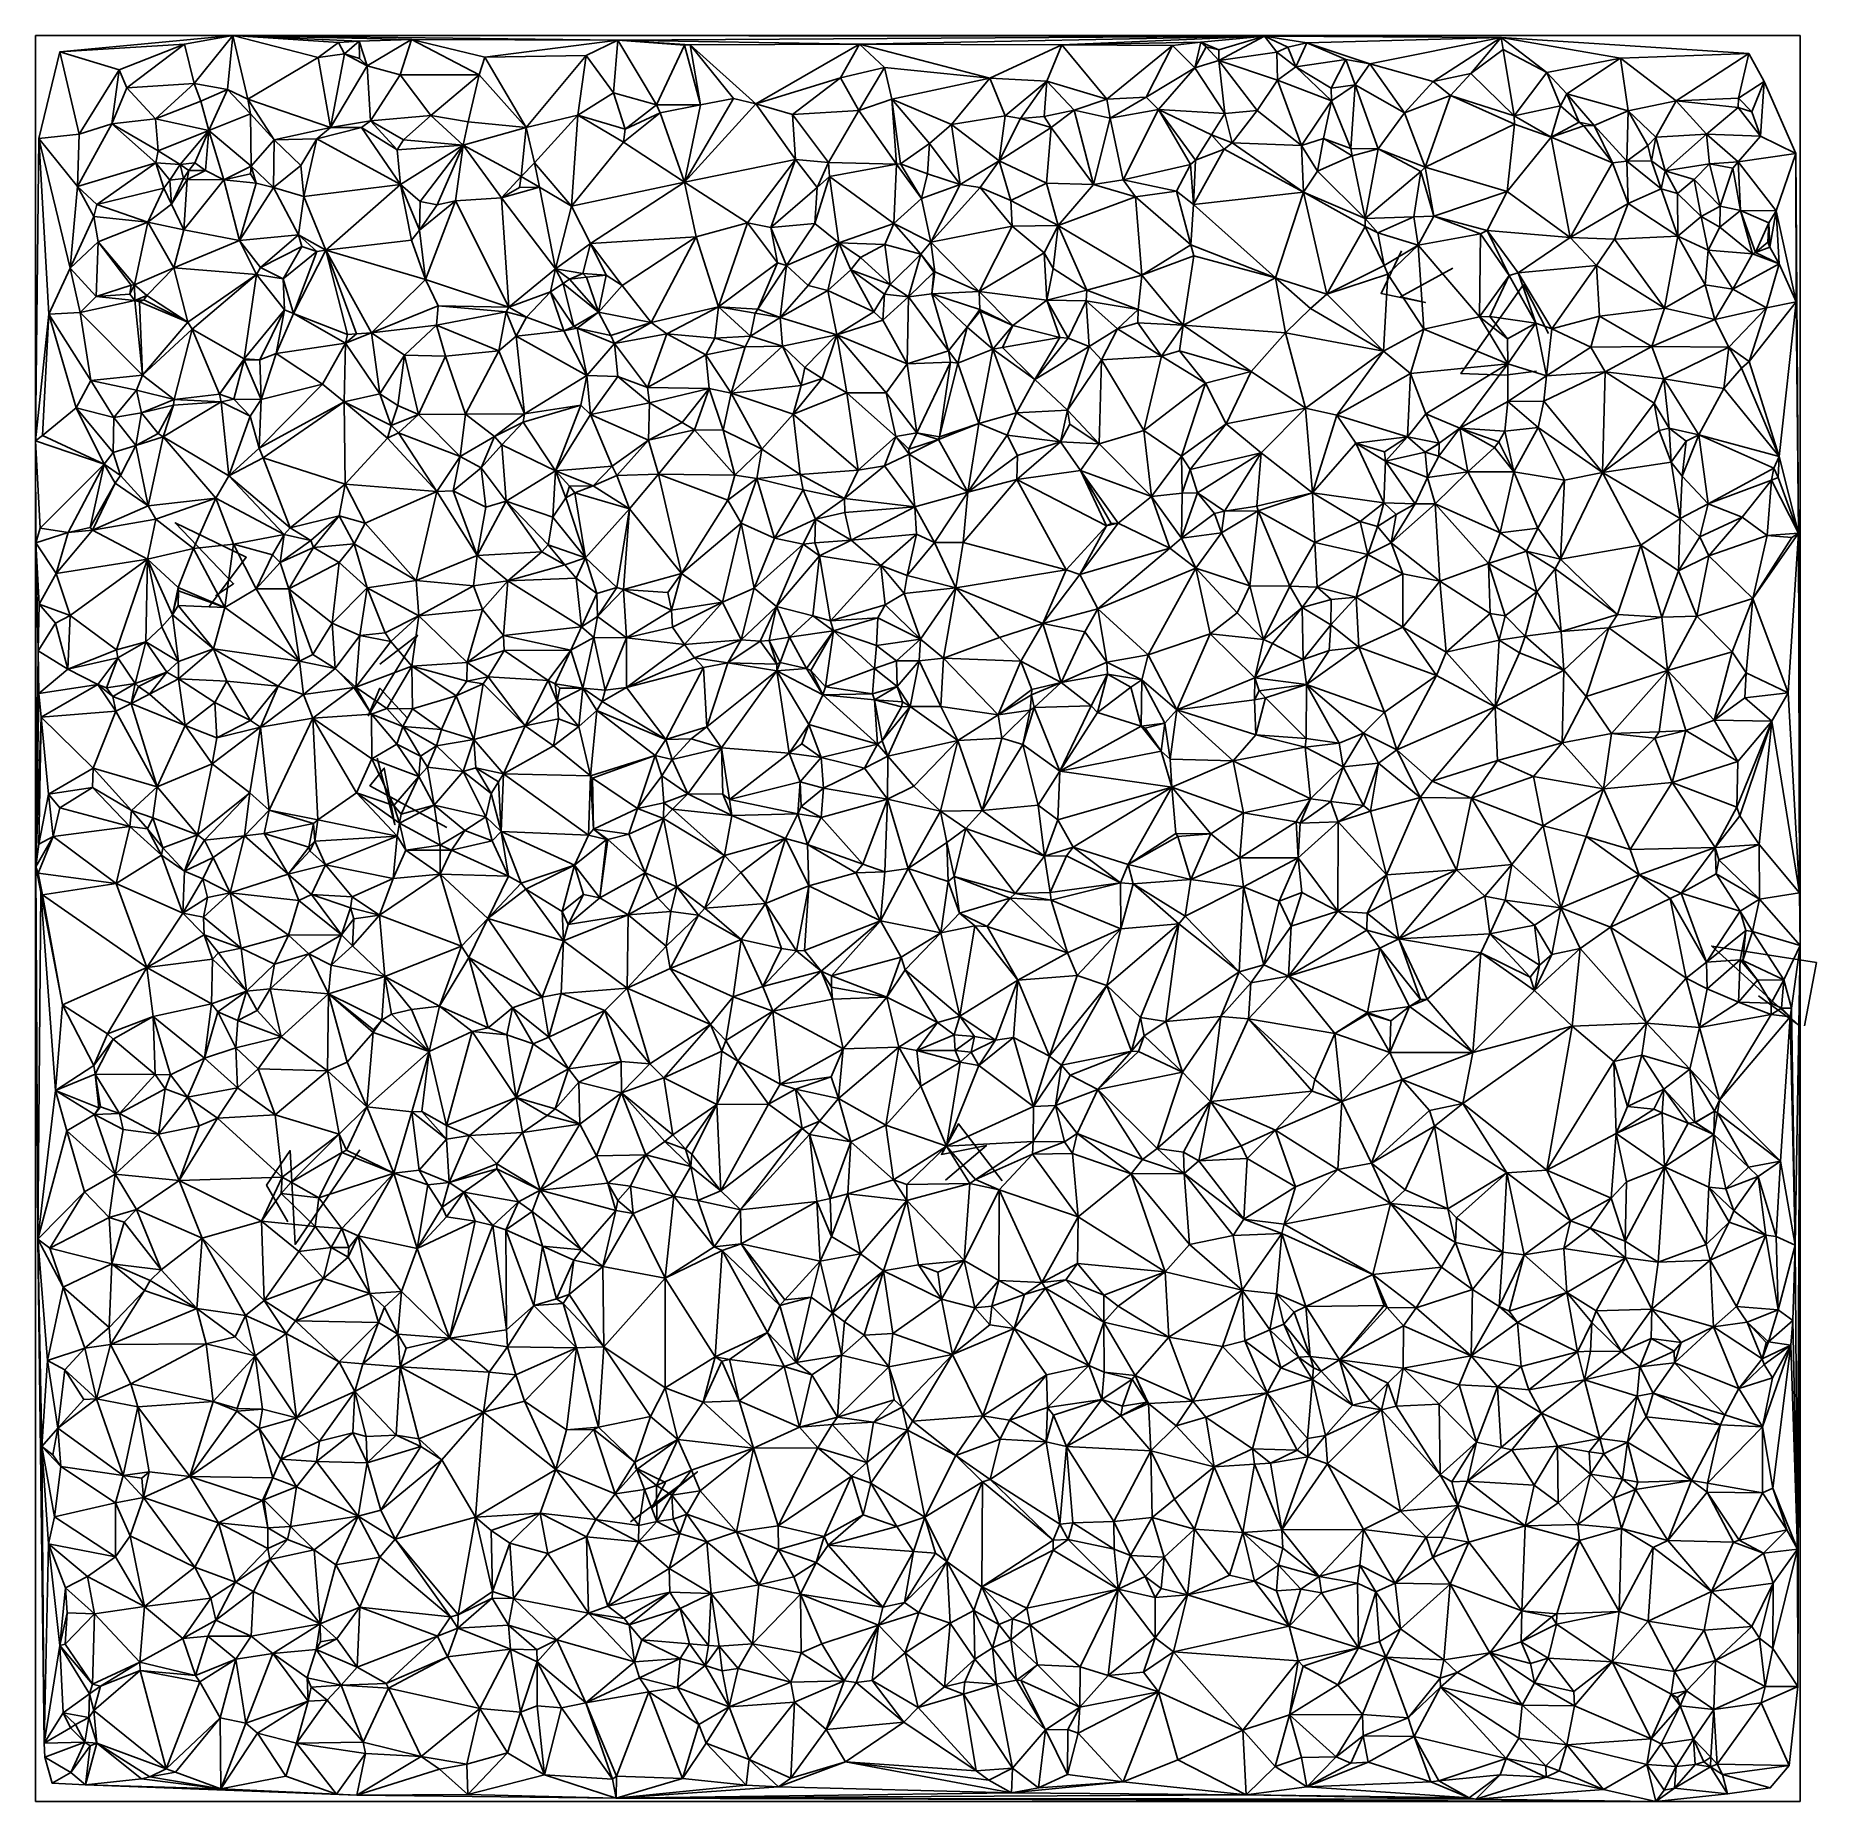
# Model space of a CAD drawing. Header units: metres. Extents: x -15 to 15.3, y -15 to 15.
import ezdxf

# ---------------------------------------------------------------- set-up
doc = ezdxf.new("R2010")
doc.units = ezdxf.units.M
for name, color, linetype in [('CRACKS', 1, 'Continuous'), ('STREET_MESH', 7, 'Continuous'), ('WATER_LINE', 5, 'Continuous')]:
    doc.layers.add(name, color=color, linetype=linetype)

msp = doc.modelspace()

# ---------------------------------------------------------------- linework, layer by layer
at = {"layer": 'CRACKS'}
for points in [[(9.099, 11.049, 0.1), (8.211, 10.562, 0.1), (8.633, 10.463, 0.1), (7.879, 10.62, 0.1), (8.229, 11.342, 0.1)], [(10.518, 9.298, 0.1), (9.982, 9.233, 0.1), (9.235, 9.259, 0.1), (10.3, 10.77, 0.1), (10.726, 9.939, 0.1)], [(-11.925, 5.483, 0.1), (-11.616, 5.686, 0.1), (-12.606, 6.724, 0.1), (-11.4, 6.137, 0.1), (-12.024, 5.304, 0.1)], [(-9.128, 4.319, 0.1), (-8.49, 4.812, 0.1), (-9.328, 3.446, 0.1), (-9.129, 3.913, 0.1), (-8.662, 3.404, 0.1)], [(-7.995, 1.546, 0.1), (-9.299, 2.255, 0.1), (-9.056, 2.557, 0.1), (-8.874, 1.597, 0.1), (-9.174, 2.724, 0.1)], [(14.292, -1.314, 0.1), (14.979, -1.812, 0.1), (13.497, -0.468, 0.1), (15.275, -0.75, 0.1), (15.072, -1.823, 0.1)], [(1.443, -4.457, 0.1), (0.699, -3.487, 0.1), (0.409, -4.009, 0.1), (1.174, -3.859, 0.1), (0.478, -4.443, 0.1)], [(-9.468, -3.928, 0.1), (-10.571, -5.536, 0.1), (-10.656, -3.943, 0.1), (-11.055, -4.533, 0.1), (-10.692, -5.153, 0.1)], [(-4.871, -10.25, 0.1), (-3.734, -9.398, 0.1), (-4.515, -10.015, 0.1), (-4.279, -9.584, 0.1), (-4.798, -9.328, 0.1)]]:
    msp.add_polyline3d(points, dxfattribs=at)
at = {"layer": 'STREET_MESH'}
for points in [[(-12.447, 14.856), (-11.63, 15), (-14.565, 14.726)], [(-13.56, 14.418), (-12.447, 14.856), (-14.565, 14.726)], [(-13.56, 14.418), (-13.426, 14.111), (-12.447, 14.856)], [(-13.426, 14.111), (-12.283, 14.188), (-12.447, 14.856)], [(-12.447, 14.856), (-12.283, 14.188), (-11.63, 15)], [(-12.283, 14.188), (-11.721, 14.086), (-11.63, 15)], [(-11.721, 14.086), (-11.374, 13.918), (-11.63, 15)], [(-5.085, 14.922), (5.899, 14.99), (-11.63, 15)], [(-9.834, 14.88), (-9.484, 14.904), (-11.63, 15)], [(-10.177, 14.63), (-9.834, 14.88), (-11.63, 15)], [(-8.594, 14.936), (-5.085, 14.922), (-11.63, 15)], [(-9.484, 14.904), (-8.594, 14.936), (-11.63, 15)], [(-11.374, 13.918), (-10.177, 14.63), (-11.63, 15)], [(-9.729, 14.688), (-9.834, 14.88), (-10.177, 14.63)], [(-9.834, 14.88), (-9.729, 14.688), (-9.484, 14.904)], [(-9.729, 14.688), (-9.476, 14.611), (-9.484, 14.904)], [(-9.348, 14.486), (-8.594, 14.936), (-9.484, 14.904)], [(-9.476, 14.611), (-9.348, 14.486), (-9.484, 14.904)], [(-8.594, 14.936), (-9.348, 14.486), (-8.786, 14.333)], [(-8.594, 14.936), (-8.786, 14.333), (-7.443, 14.332)], [(-8.594, 14.936), (-7.347, 14.634), (-5.085, 14.922)], [(-7.347, 14.634), (-8.594, 14.936), (-7.443, 14.332)], [(-7.347, 14.634), (-5.625, 14.66), (-5.085, 14.922)], [(-5.085, 14.922), (-5.625, 14.66), (-5.161, 14.027)], [(-4.428, 13.823), (-5.085, 14.922), (-5.161, 14.027)], [(5.899, 14.99), (-5.085, 14.922), (-0.979, 14.856)], [(-3.859, 14.843), (-5.085, 14.922), (-3.956, 14.839)], [(-5.085, 14.922), (-3.859, 14.843), (-0.979, 14.856)], [(-5.085, 14.922), (-4.428, 13.823), (-3.956, 14.839)], [(-4.428, 13.823), (-3.683, 13.822), (-3.956, 14.839)], [(-3.683, 13.822), (-3.859, 14.843), (-3.956, 14.839)], [(-3.859, 14.843), (-2.743, 13.838), (-0.979, 14.856)], [(-3.683, 13.822), (-3.123, 13.93), (-3.859, 14.843)], [(-3.123, 13.93), (-2.743, 13.838), (-3.859, 14.843)], [(-2.743, 13.838), (-1.303, 14.28), (-0.979, 14.856)], [(-1.303, 14.28), (-0.558, 14.46), (-0.979, 14.856)], [(2.453, 14.845), (5.899, 14.99), (-0.979, 14.856)], [(-0.558, 14.46), (1.231, 14.278), (-0.979, 14.856)], [(1.231, 14.278), (2.453, 14.845), (-0.979, 14.856)], [(2.453, 14.845), (1.231, 14.278), (2.203, 14.227)], [(3.218, 13.919), (2.453, 14.845), (2.203, 14.227)], [(2.453, 14.845), (4.815, 14.89), (5.899, 14.99)], [(2.453, 14.845), (4.335, 14.831), (4.815, 14.89)], [(4.335, 14.831), (2.453, 14.845), (3.218, 13.919)], [(3.891, 13.953), (4.335, 14.831), (3.218, 13.919)], [(4.335, 14.831), (3.891, 13.953), (4.716, 14.455)], [(4.335, 14.831), (4.716, 14.455), (4.815, 14.89)], [(4.716, 14.455), (4.909, 14.807), (4.815, 14.89)], [(4.815, 14.89), (5.124, 14.757), (5.899, 14.99)], [(4.909, 14.807), (5.124, 14.757), (4.815, 14.89)], [(5.124, 14.757), (5.125, 14.578), (5.899, 14.99)], [(5.125, 14.578), (6.108, 14.716), (5.899, 14.99)], [(6.619, 14.879), (9.921, 14.965), (5.899, 14.99)], [(6.294, 14.803), (6.619, 14.879), (5.899, 14.99)], [(6.108, 14.716), (6.294, 14.803), (5.899, 14.99)], [(6.619, 14.879), (6.294, 14.803), (6.431, 14.467)], [(7.282, 14.595), (6.619, 14.879), (6.431, 14.467)], [(6.619, 14.879), (7.691, 14.521), (9.921, 14.965)], [(6.619, 14.879), (7.282, 14.595), (7.691, 14.521)], [(7.691, 14.521), (8.766, 14.218), (9.921, 14.965)], [(8.766, 14.218), (9.406, 14.354), (9.921, 14.965)], [(9.406, 14.354), (9.954, 14.762), (9.921, 14.965)], [(9.921, 14.965), (11.944, 14.616), (14.127, 14.694)], [(10.694, 14.374), (11.944, 14.616), (9.921, 14.965)], [(9.954, 14.762), (10.694, 14.374), (9.921, 14.965)], [(-14.925, 13.254), (-14.241, 13.328), (-14.565, 14.726)], [(-14.241, 13.328), (-13.56, 14.418), (-14.565, 14.726)], [(-10.177, 14.63), (-11.374, 13.918), (-9.969, 13.44)], [(-9.729, 14.688), (-10.177, 14.63), (-9.969, 13.44)], [(-9.348, 14.486), (-9.729, 14.688), (-9.969, 13.44)], [(-9.348, 14.486), (-9.476, 14.611), (-9.729, 14.688)], [(-6.642, 13.437), (-7.347, 14.634), (-7.443, 14.332)], [(-5.625, 14.66), (-7.347, 14.634), (-6.642, 13.437)], [(-5.625, 14.66), (-6.642, 13.437), (-5.768, 13.65)], [(-5.625, 14.66), (-5.768, 13.65), (-5.161, 14.027)], [(4.909, 14.807), (4.716, 14.455), (5.125, 14.578)], [(5.125, 14.578), (4.716, 14.455), (5.223, 13.679)], [(5.124, 14.757), (4.909, 14.807), (5.125, 14.578)], [(6.122, 14.243), (6.108, 14.716), (5.125, 14.578)], [(5.775, 13.726), (5.125, 14.578), (5.223, 13.679)], [(6.122, 14.243), (5.125, 14.578), (5.775, 13.726)], [(6.294, 14.803), (6.108, 14.716), (6.431, 14.467)], [(6.108, 14.716), (6.122, 14.243), (6.431, 14.467)], [(7.033, 14.105), (7.282, 14.595), (6.431, 14.467)], [(7.033, 14.105), (7.437, 14.165), (7.282, 14.595)], [(7.282, 14.595), (7.437, 14.165), (7.691, 14.521)], [(9.406, 14.354), (10.139, 13.636), (9.954, 14.762)], [(9.954, 14.762), (10.139, 13.636), (10.694, 14.374)], [(10.694, 14.374), (11.036, 14.009), (11.944, 14.616)], [(11.036, 14.009), (12.076, 13.719), (11.944, 14.616)], [(11.944, 14.616), (12.89, 13.894), (14.127, 14.694)], [(12.076, 13.719), (12.89, 13.894), (11.944, 14.616)], [(12.89, 13.894), (13.951, 13.936), (14.127, 14.694)], [(13.951, 13.936), (14.387, 14.222), (14.127, 14.694)], [(-13.56, 14.418), (-14.241, 13.328), (-13.685, 13.499)], [(-13.426, 14.111), (-13.56, 14.418), (-13.685, 13.499)], [(-9.289, 13.551), (-9.348, 14.486), (-9.969, 13.44)], [(-9.348, 14.486), (-9.289, 13.551), (-8.786, 14.333)], [(-9.289, 13.551), (-8.264, 13.642), (-8.786, 14.333)], [(-8.786, 14.333), (-8.264, 13.642), (-7.443, 14.332)], [(-8.264, 13.642), (-7.63, 13.537), (-7.443, 14.332)], [(-7.63, 13.537), (-6.642, 13.437), (-7.443, 14.332)], [(-2.118, 13.658), (-1.303, 14.28), (-2.743, 13.838)], [(-1.303, 14.28), (-2.118, 13.658), (-0.992, 13.727)], [(-1.303, 14.28), (-0.992, 13.727), (-0.558, 14.46)], [(-0.992, 13.727), (-0.434, 13.919), (-0.558, 14.46)], [(-0.434, 13.919), (1.231, 14.278), (-0.558, 14.46)], [(1.231, 14.278), (-0.434, 13.919), (0.584, 13.491)], [(1.231, 14.278), (0.584, 13.491), (1.493, 13.636)], [(2.203, 14.227), (1.231, 14.278), (1.493, 13.636)], [(1.754, 13.59), (2.203, 14.227), (1.493, 13.636)], [(1.754, 13.59), (2.155, 13.625), (2.203, 14.227)], [(2.203, 14.227), (2.155, 13.625), (2.663, 13.733)], [(3.218, 13.919), (2.203, 14.227), (2.663, 13.733)], [(4.716, 14.455), (3.891, 13.953), (4.096, 13.743)], [(5.223, 13.679), (4.716, 14.455), (4.096, 13.743)], [(6.528, 13.135), (6.122, 14.243), (5.775, 13.726)], [(6.122, 14.243), (7.035, 13.889), (6.431, 14.467)], [(6.122, 14.243), (6.528, 13.135), (7.035, 13.889)], [(7.035, 13.889), (7.033, 14.105), (6.431, 14.467)], [(7.437, 14.165), (8.28, 13.69), (7.691, 14.521)], [(8.28, 13.69), (8.766, 14.218), (7.691, 14.521)], [(9.406, 14.354), (8.766, 14.218), (9.056, 13.983)], [(10.139, 13.636), (9.406, 14.354), (9.056, 13.983)], [(10.139, 13.636), (10.928, 13.805), (10.694, 14.374)], [(10.928, 13.805), (11.036, 14.009), (10.694, 14.374)], [(13.951, 13.936), (14.176, 13.704), (14.387, 14.222)], [(14.176, 13.704), (14.324, 13.289), (14.387, 14.222)], [(14.387, 14.222), (14.324, 13.289), (14.928, 12.995)], [(-12.939, 13.588), (-13.426, 14.111), (-13.685, 13.499)], [(-12.283, 14.188), (-13.426, 14.111), (-12.939, 13.588)], [(-12.283, 14.188), (-12.939, 13.588), (-12.172, 13.885)], [(-12.283, 14.188), (-12.172, 13.885), (-11.721, 14.086)], [(-12.172, 13.885), (-12.035, 13.39), (-11.721, 14.086)], [(-12.035, 13.39), (-11.329, 13.67), (-11.721, 14.086)], [(-11.329, 13.67), (-11.374, 13.918), (-11.721, 14.086)], [(-11.374, 13.918), (-10.928, 13.227), (-9.969, 13.44)], [(-10.928, 13.227), (-11.374, 13.918), (-11.329, 13.67)], [(-5.768, 13.65), (-4.965, 13.41), (-5.161, 14.027)], [(-4.965, 13.41), (-4.428, 13.823), (-5.161, 14.027)], [(-3.123, 13.93), (-3.683, 13.822), (-3.955, 12.511)], [(-2.743, 13.838), (-3.123, 13.93), (-3.955, 12.511)], [(-0.351, 12.815), (-0.434, 13.919), (-0.992, 13.727)], [(-0.286, 12.819), (-0.434, 13.919), (-0.351, 12.815)], [(-0.434, 13.919), (0.205, 13.169), (0.584, 13.491)], [(0.205, 13.169), (-0.434, 13.919), (-0.286, 12.819)], [(3.278, 13.596), (3.218, 13.919), (2.663, 13.733)], [(3.891, 13.953), (3.218, 13.919), (3.278, 13.596)], [(3.891, 13.953), (3.278, 13.596), (4.096, 13.743)], [(7.437, 14.165), (7.033, 14.105), (7.035, 13.889)], [(7.367, 13.08), (7.437, 14.165), (7.035, 13.889)], [(7.367, 13.08), (7.83, 13.078), (7.437, 14.165)], [(7.437, 14.165), (7.83, 13.078), (8.28, 13.69)], [(8.766, 14.218), (8.28, 13.69), (9.056, 13.983)], [(8.28, 13.69), (8.628, 12.766), (9.056, 13.983)], [(8.628, 12.766), (10.145, 13.498), (9.056, 13.983)], [(10.145, 13.498), (10.139, 13.636), (9.056, 13.983)], [(10.928, 13.805), (11.242, 13.529), (11.036, 14.009)], [(12.076, 13.719), (11.036, 14.009), (11.501, 13.47)], [(11.036, 14.009), (11.242, 13.529), (11.501, 13.47)], [(13.951, 13.936), (12.89, 13.894), (13.943, 13.777)], [(14.176, 13.704), (13.951, 13.936), (13.943, 13.777)], [(-12.939, 13.588), (-12.035, 13.39), (-12.172, 13.885)], [(-12.035, 13.39), (-11.317, 12.784), (-11.329, 13.67)], [(-11.317, 12.784), (-10.928, 13.227), (-11.329, 13.67)], [(-8.264, 13.642), (-9.289, 13.551), (-8.729, 13.231)], [(-7.717, 13.137), (-8.264, 13.642), (-8.729, 13.231)], [(-8.264, 13.642), (-7.717, 13.137), (-7.63, 13.537)], [(-6.642, 13.437), (-6.502, 12.84), (-5.768, 13.65)], [(-6.502, 12.84), (-5.874, 12.102), (-5.768, 13.65)], [(-5.768, 13.65), (-5.874, 12.102), (-4.989, 13.189)], [(-4.965, 13.41), (-5.768, 13.65), (-4.989, 13.189)], [(-4.366, 13.69), (-4.989, 13.189), (-3.955, 12.511)], [(-4.366, 13.69), (-4.965, 13.41), (-4.989, 13.189)], [(-4.428, 13.823), (-4.965, 13.41), (-4.366, 13.69)], [(-3.683, 13.822), (-4.428, 13.823), (-4.366, 13.69)], [(-3.683, 13.822), (-4.366, 13.69), (-3.955, 12.511)], [(-2.068, 12.896), (-2.743, 13.838), (-3.955, 12.511)], [(-2.068, 12.896), (-2.118, 13.658), (-2.743, 13.838)], [(-2.118, 13.658), (-1.506, 12.843), (-0.992, 13.727)], [(-2.118, 13.658), (-2.068, 12.896), (-1.506, 12.843)], [(-1.506, 12.843), (-0.351, 12.815), (-0.992, 13.727)], [(0.584, 13.491), (1.392, 12.87), (1.493, 13.636)], [(1.392, 12.87), (1.754, 13.59), (1.493, 13.636)], [(1.754, 13.59), (2.276, 13.441), (2.155, 13.625)], [(2.155, 13.625), (2.276, 13.441), (2.663, 13.733)], [(2.276, 13.441), (2.993, 12.471), (2.663, 13.733)], [(2.993, 12.471), (3.278, 13.596), (2.663, 13.733)], [(3.278, 13.596), (3.497, 12.552), (4.096, 13.743)], [(3.497, 12.552), (4.644, 12.81), (4.096, 13.743)], [(4.998, 13.315), (5.223, 13.679), (4.096, 13.743)], [(4.728, 12.885), (4.998, 13.315), (4.096, 13.743)], [(4.644, 12.81), (4.728, 12.885), (4.096, 13.743)], [(5.223, 13.679), (4.998, 13.315), (5.351, 13.177)], [(5.775, 13.726), (5.223, 13.679), (5.351, 13.177)], [(6.528, 13.135), (5.775, 13.726), (5.351, 13.177)], [(6.528, 13.135), (6.903, 13.25), (7.035, 13.889)], [(6.903, 13.25), (7.367, 13.08), (7.035, 13.889)], [(8.28, 13.69), (7.83, 13.078), (8.628, 12.766)], [(10.928, 13.805), (10.139, 13.636), (10.77, 13.273)], [(10.139, 13.636), (10.145, 13.498), (10.77, 13.273)], [(11.242, 13.529), (10.928, 13.805), (10.77, 13.273)], [(12.052, 12.865), (12.076, 13.719), (11.501, 13.47)], [(12.052, 12.865), (12.412, 13.132), (12.076, 13.719)], [(12.89, 13.894), (12.076, 13.719), (12.547, 13.275)], [(12.076, 13.719), (12.412, 13.132), (12.547, 13.275)], [(13.406, 13.324), (12.89, 13.894), (12.547, 13.275)], [(12.89, 13.894), (13.406, 13.324), (13.943, 13.777)], [(13.943, 13.777), (13.406, 13.324), (14.324, 13.289)], [(14.176, 13.704), (13.943, 13.777), (14.324, 13.289)], [(-14.266, 12.435), (-14.241, 13.328), (-14.925, 13.254)], [(-14.241, 13.328), (-14.266, 12.435), (-13.685, 13.499)], [(-14.266, 12.435), (-12.937, 12.838), (-13.685, 13.499)], [(-12.939, 13.588), (-13.685, 13.499), (-12.894, 13.045)], [(-13.685, 13.499), (-12.937, 12.838), (-12.894, 13.045)], [(-12.035, 13.39), (-12.939, 13.588), (-12.894, 13.045)], [(-12.52, 12.81), (-12.035, 13.39), (-12.894, 13.045)], [(-12.035, 13.39), (-12.52, 12.81), (-12.272, 12.838)], [(-12.091, 12.706), (-12.035, 13.39), (-12.272, 12.838)], [(-12.091, 12.706), (-11.782, 12.549), (-12.035, 13.39)], [(-12.035, 13.39), (-11.782, 12.549), (-11.317, 12.784)], [(-10.928, 13.227), (-10.198, 13.244), (-9.969, 13.44)], [(-9.442, 13.44), (-10.198, 13.244), (-8.78, 12.47)], [(-10.198, 13.244), (-9.442, 13.44), (-9.969, 13.44)], [(-9.442, 13.44), (-9.289, 13.551), (-9.969, 13.44)], [(-8.835, 13.058), (-9.289, 13.551), (-9.442, 13.44)], [(-8.835, 13.058), (-9.442, 13.44), (-8.78, 12.47)], [(-9.289, 13.551), (-8.835, 13.058), (-8.729, 13.231)], [(-7.63, 13.537), (-7.717, 13.137), (-6.642, 13.437)], [(-7.717, 13.137), (-6.731, 12.606), (-6.642, 13.437)], [(-6.731, 12.606), (-6.502, 12.84), (-6.642, 13.437)], [(0.205, 13.169), (0.729, 12.468), (0.584, 13.491)], [(0.729, 12.468), (1.392, 12.87), (0.584, 13.491)], [(2.276, 13.441), (1.754, 13.59), (1.392, 12.87)], [(2.276, 13.441), (1.392, 12.87), (2.193, 12.494)], [(2.993, 12.471), (2.276, 13.441), (2.193, 12.494)], [(2.993, 12.471), (3.497, 12.552), (3.278, 13.596)], [(4.728, 12.885), (5.214, 13.072), (4.998, 13.315)], [(4.998, 13.315), (5.214, 13.072), (5.351, 13.177)], [(10.145, 13.498), (8.628, 12.766), (10.023, 12.351)], [(10.145, 13.498), (10.023, 12.351), (10.77, 13.273)], [(11.325, 13.469), (11.242, 13.529), (10.77, 13.273)], [(11.81, 12.837), (11.325, 13.469), (10.77, 13.273)], [(11.242, 13.529), (11.325, 13.469), (11.501, 13.47)], [(11.325, 13.469), (11.81, 12.837), (11.501, 13.47)], [(11.81, 12.837), (12.052, 12.865), (11.501, 13.47)], [(12.704, 12.703), (13.406, 13.324), (12.547, 13.275)], [(12.704, 12.703), (13.457, 12.819), (13.406, 13.324)], [(13.406, 13.324), (13.947, 12.855), (14.324, 13.289)], [(13.457, 12.819), (13.947, 12.855), (13.406, 13.324)], [(-14.752, 10.267), (-14.925, 13.254), (-14.978, 8.117)], [(-14.752, 10.267), (-14.392, 11.047), (-14.925, 13.254)], [(-14.392, 11.047), (-14.266, 12.435), (-14.925, 13.254)], [(-12.937, 12.838), (-12.52, 12.81), (-12.894, 13.045)], [(-10.939, 12.417), (-10.928, 13.227), (-11.317, 12.784)], [(-10.47, 12.793), (-10.928, 13.227), (-10.939, 12.417)], [(-10.928, 13.227), (-10.47, 12.793), (-10.198, 13.244)], [(-10.198, 13.244), (-10.47, 12.793), (-10.422, 12.268)], [(-10.198, 13.244), (-10.422, 12.268), (-8.78, 12.47)], [(-8.835, 13.058), (-7.717, 13.137), (-8.729, 13.231)], [(-7.717, 13.137), (-8.835, 13.058), (-8.78, 12.47)], [(-7.717, 13.137), (-8.78, 12.47), (-8.444, 12.182)], [(-8.157, 12.123), (-7.717, 13.137), (-8.444, 12.182)], [(-7.717, 13.137), (-8.157, 12.123), (-7.845, 12.193)], [(-7.064, 12.241), (-7.717, 13.137), (-7.845, 12.193)], [(-7.064, 12.241), (-6.731, 12.606), (-7.717, 13.137)], [(-4.989, 13.189), (-5.874, 12.102), (-3.955, 12.511)], [(0.205, 13.169), (-0.286, 12.819), (0.173, 12.652)], [(0.729, 12.468), (0.205, 13.169), (0.173, 12.652)], [(5.214, 13.072), (4.728, 12.885), (4.69, 12.133)], [(6.56, 12.341), (5.214, 13.072), (4.69, 12.133)], [(5.214, 13.072), (6.56, 12.341), (5.351, 13.177)], [(6.56, 12.341), (6.528, 13.135), (5.351, 13.177)], [(6.903, 13.25), (6.528, 13.135), (6.798, 12.698)], [(6.528, 13.135), (6.56, 12.341), (6.798, 12.698)], [(7.387, 12.958), (6.903, 13.25), (6.798, 12.698)], [(7.367, 13.08), (6.903, 13.25), (7.387, 12.958)], [(7.367, 13.08), (7.387, 12.958), (7.83, 13.078)], [(7.83, 13.078), (7.387, 12.958), (7.607, 11.891)], [(8.555, 12.689), (7.83, 13.078), (7.607, 11.891)], [(7.83, 13.078), (8.555, 12.689), (8.628, 12.766)], [(10.023, 12.351), (11.09, 11.57), (10.77, 13.273)], [(11.09, 11.57), (11.81, 12.837), (10.77, 13.273)], [(12.412, 13.132), (12.052, 12.865), (12.474, 12.874)], [(12.412, 13.132), (12.474, 12.874), (12.547, 13.275)], [(12.474, 12.874), (12.704, 12.703), (12.547, 13.275)], [(14.324, 13.289), (13.947, 12.855), (14.928, 12.995)], [(-12.937, 12.838), (-14.266, 12.435), (-13.94, 12.128)], [(-12.798, 12.409), (-12.937, 12.838), (-13.94, 12.128)], [(-12.696, 12.546), (-12.937, 12.838), (-12.798, 12.409)], [(-12.696, 12.546), (-12.52, 12.81), (-12.937, 12.838)], [(-12.696, 12.546), (-12.465, 12.57), (-12.52, 12.81)], [(-12.52, 12.81), (-12.373, 12.71), (-12.272, 12.838)], [(-12.465, 12.57), (-12.373, 12.71), (-12.52, 12.81)], [(-12.373, 12.71), (-12.465, 12.57), (-12.401, 12.554)], [(-12.091, 12.706), (-12.373, 12.71), (-12.401, 12.554)], [(-12.373, 12.71), (-12.091, 12.706), (-12.272, 12.838)], [(-11.317, 12.784), (-11.782, 12.549), (-11.33, 12.653)], [(-11.233, 12.493), (-11.317, 12.784), (-11.33, 12.653)], [(-11.233, 12.493), (-10.939, 12.417), (-11.317, 12.784)], [(-10.47, 12.793), (-10.939, 12.417), (-10.422, 12.268)], [(-6.502, 12.84), (-6.731, 12.606), (-6.42, 12.423)], [(-5.874, 12.102), (-6.502, 12.84), (-6.42, 12.423)], [(-2.885, 11.82), (-2.068, 12.896), (-3.955, 12.511)], [(-2.488, 11.742), (-2.068, 12.896), (-2.885, 11.82)], [(-1.698, 12.417), (-2.068, 12.896), (-2.488, 11.742)], [(-2.068, 12.896), (-1.698, 12.417), (-1.506, 12.843)], [(-1.506, 12.843), (-1.698, 12.417), (-1.49, 12.605)], [(-0.351, 12.815), (-1.506, 12.843), (-1.49, 12.605)], [(-0.401, 11.806), (-0.351, 12.815), (-1.49, 12.605)], [(-0.351, 12.815), (-0.401, 11.806), (0.071, 12.233)], [(-0.286, 12.819), (-0.351, 12.815), (0.071, 12.233)], [(-0.286, 12.819), (0.071, 12.233), (0.173, 12.652)], [(0.729, 12.468), (1.066, 12.419), (1.392, 12.87)], [(1.066, 12.419), (1.588, 12.197), (1.392, 12.87)], [(1.392, 12.87), (1.588, 12.197), (2.193, 12.494)], [(4.406, 12.359), (4.644, 12.81), (3.497, 12.552)], [(4.644, 12.81), (4.406, 12.359), (4.69, 12.133)], [(4.728, 12.885), (4.644, 12.81), (4.69, 12.133)], [(7.607, 11.891), (7.387, 12.958), (6.798, 12.698)], [(8.555, 12.689), (8.777, 11.934), (8.628, 12.766)], [(8.628, 12.766), (8.777, 11.934), (10.023, 12.351)], [(12.076, 12.146), (11.81, 12.837), (11.09, 11.57)], [(12.076, 12.146), (12.052, 12.865), (11.81, 12.837)], [(12.052, 12.865), (12.639, 12.399), (12.474, 12.874)], [(12.052, 12.865), (12.076, 12.146), (12.639, 12.399)], [(12.639, 12.399), (12.704, 12.703), (12.474, 12.874)], [(13.457, 12.819), (12.704, 12.703), (13.196, 12.555)], [(13.638, 12.1), (13.457, 12.819), (13.196, 12.555)], [(13.853, 12.747), (13.947, 12.855), (13.457, 12.819)], [(13.638, 12.1), (13.853, 12.747), (13.457, 12.819)], [(13.638, 12.1), (13.987, 12.029), (13.853, 12.747)], [(13.987, 12.029), (13.947, 12.855), (13.853, 12.747)], [(13.947, 12.855), (14.591, 12.021), (14.928, 12.995)], [(13.947, 12.855), (13.987, 12.029), (14.591, 12.021)], [(14.591, 12.021), (14.933, 10.478), (14.928, 12.995)], [(14.933, 10.478), (14.969, 6.544), (14.928, 12.995)], [(-13.987, 11.924), (-14.266, 12.435), (-14.392, 11.047)], [(-14.266, 12.435), (-13.987, 11.924), (-13.94, 12.128)], [(-13.074, 11.831), (-12.798, 12.409), (-13.94, 12.128)], [(-13.074, 11.831), (-12.67, 12.135), (-12.798, 12.409)], [(-12.67, 12.135), (-12.696, 12.546), (-12.798, 12.409)], [(-12.465, 12.57), (-12.696, 12.546), (-12.67, 12.135)], [(-12.401, 12.554), (-12.465, 12.57), (-12.67, 12.135)], [(-12.401, 12.554), (-12.67, 12.135), (-12.459, 11.702)], [(-11.782, 12.549), (-12.401, 12.554), (-12.459, 11.702)], [(-11.514, 11.519), (-11.782, 12.549), (-12.459, 11.702)], [(-12.091, 12.706), (-12.401, 12.554), (-11.782, 12.549)], [(-11.782, 12.549), (-11.233, 12.493), (-11.33, 12.653)], [(-11.233, 12.493), (-11.782, 12.549), (-11.514, 11.519)], [(-10.939, 12.417), (-11.233, 12.493), (-11.514, 11.519)], [(-10.512, 11.614), (-10.939, 12.417), (-11.514, 11.519)], [(-10.939, 12.417), (-10.512, 11.614), (-10.422, 12.268)], [(-10.422, 12.268), (-10.046, 11.352), (-8.78, 12.47)], [(-8.78, 12.47), (-10.046, 11.352), (-8.59, 11.527)], [(-8.457, 11.695), (-8.78, 12.47), (-8.59, 11.527)], [(-8.78, 12.47), (-8.457, 11.695), (-8.444, 12.182)], [(-6.76, 12.421), (-6.731, 12.606), (-7.064, 12.241)], [(-6.76, 12.421), (-7.064, 12.241), (-6.42, 12.423)], [(-7.064, 12.241), (-6.144, 11.038), (-6.42, 12.423)], [(-6.731, 12.606), (-6.76, 12.421), (-6.42, 12.423)], [(-6.144, 11.038), (-5.874, 12.102), (-6.42, 12.423)], [(-5.874, 12.102), (-5.552, 11.47), (-3.955, 12.511)], [(-5.552, 11.47), (-3.757, 11.582), (-3.955, 12.511)], [(-3.757, 11.582), (-2.885, 11.82), (-3.955, 12.511)], [(-1.698, 12.417), (-2.488, 11.742), (-1.739, 11.809)], [(-1.739, 11.809), (-1.334, 11.481), (-1.49, 12.605)], [(-1.698, 12.417), (-1.739, 11.809), (-1.49, 12.605)], [(-1.334, 11.481), (-0.401, 11.806), (-1.49, 12.605)], [(0.071, 12.233), (0.729, 12.468), (0.173, 12.652)], [(0.228, 11.49), (0.729, 12.468), (0.071, 12.233)], [(1.066, 12.419), (0.729, 12.468), (0.228, 11.49)], [(1.612, 11.76), (1.066, 12.419), (0.228, 11.49)], [(1.612, 11.76), (1.588, 12.197), (1.066, 12.419)], [(1.588, 12.197), (2.394, 11.776), (2.193, 12.494)], [(2.394, 11.776), (2.993, 12.471), (2.193, 12.494)], [(2.993, 12.471), (2.394, 11.776), (3.71, 12.259)], [(3.497, 12.552), (2.993, 12.471), (3.71, 12.259)], [(4.406, 12.359), (3.497, 12.552), (3.71, 12.259)], [(6.56, 12.341), (7.607, 11.891), (6.798, 12.698)], [(8.433, 11.919), (8.555, 12.689), (7.607, 11.891)], [(8.777, 11.934), (8.555, 12.689), (8.433, 11.919)], [(12.704, 12.703), (12.639, 12.399), (12.915, 12.32)], [(13.196, 12.555), (12.704, 12.703), (12.915, 12.32)], [(13.32, 11.925), (13.196, 12.555), (12.915, 12.32)], [(13.32, 11.925), (13.638, 12.1), (13.196, 12.555)], [(-13.987, 11.924), (-13.074, 11.831), (-13.94, 12.128)], [(-12.67, 12.135), (-13.074, 11.831), (-12.459, 11.702)], [(-10.512, 11.614), (-10.046, 11.352), (-10.422, 12.268)], [(-8.157, 12.123), (-8.457, 11.695), (-7.845, 12.193)], [(-8.457, 11.695), (-8.353, 10.855), (-7.845, 12.193)], [(-8.457, 11.695), (-8.157, 12.123), (-8.444, 12.182)], [(-8.353, 10.855), (-6.94, 10.387), (-7.845, 12.193)], [(-6.94, 10.387), (-7.064, 12.241), (-7.845, 12.193)], [(-6.94, 10.387), (-6.144, 11.038), (-7.064, 12.241)], [(-6.144, 11.038), (-5.552, 11.47), (-5.874, 12.102)], [(-0.401, 11.806), (0.228, 11.49), (0.071, 12.233)], [(1.588, 12.197), (1.612, 11.76), (2.394, 11.776)], [(2.394, 11.776), (3.813, 10.931), (3.71, 12.259)], [(4.65, 11.448), (4.406, 12.359), (3.71, 12.259)], [(3.813, 10.931), (4.65, 11.448), (3.71, 12.259)], [(4.406, 12.359), (4.65, 11.448), (4.69, 12.133)], [(4.69, 12.133), (4.65, 11.448), (6.086, 10.884)], [(6.56, 12.341), (4.69, 12.133), (6.086, 10.884)], [(6.56, 12.341), (6.086, 10.884), (6.958, 10.609)], [(7.611, 11.756), (6.56, 12.341), (6.958, 10.609)], [(7.611, 11.756), (7.607, 11.891), (6.56, 12.341)], [(8.777, 11.934), (9.681, 11.691), (10.023, 12.351)], [(10.023, 12.351), (9.681, 11.691), (11.09, 11.57)], [(12.076, 12.146), (11.09, 11.57), (11.844, 11.543)], [(12.919, 11.594), (12.076, 12.146), (11.844, 11.543)], [(12.076, 12.146), (12.919, 11.594), (12.639, 12.399)], [(12.639, 12.399), (12.919, 11.594), (12.915, 12.32)], [(12.919, 11.594), (13.32, 11.925), (12.915, 12.32)], [(-13.917, 11.498), (-13.987, 11.924), (-14.392, 11.047)], [(-13.074, 11.831), (-13.987, 11.924), (-13.917, 11.498)], [(-13.3, 10.764), (-13.074, 11.831), (-13.917, 11.498)], [(-13.3, 10.764), (-12.632, 11.056), (-13.074, 11.831)], [(-13.074, 11.831), (-12.632, 11.056), (-12.459, 11.702)], [(-3.757, 11.582), (-3.376, 10.39), (-2.885, 11.82)], [(-2.885, 11.82), (-3.376, 10.39), (-2.374, 11.141)], [(-2.488, 11.742), (-2.885, 11.82), (-2.374, 11.141)], [(-2.488, 11.742), (-2.221, 11.094), (-1.739, 11.809)], [(-1.739, 11.809), (-2.221, 11.094), (-1.334, 11.481)], [(-0.554, 11.451), (-0.401, 11.806), (-1.334, 11.481)], [(-0.401, 11.806), (-0.554, 11.451), (0.058, 11.285)], [(0.228, 11.49), (-0.401, 11.806), (0.058, 11.285)], [(8.433, 11.919), (7.607, 11.891), (7.823, 11.648)], [(7.607, 11.891), (7.611, 11.756), (7.823, 11.648)], [(8.508, 11.438), (8.433, 11.919), (7.823, 11.648)], [(8.508, 11.438), (8.777, 11.934), (8.433, 11.919)], [(8.508, 11.438), (9.57, 11.631), (8.777, 11.934)], [(8.777, 11.934), (9.57, 11.631), (9.681, 11.691)], [(13.436, 11.356), (13.32, 11.925), (12.919, 11.594)], [(13.634, 11.743), (13.638, 12.1), (13.32, 11.925)], [(13.436, 11.356), (13.634, 11.743), (13.32, 11.925)], [(13.638, 12.1), (13.634, 11.743), (13.987, 12.029)], [(13.987, 12.029), (13.634, 11.743), (14.19, 11.29)], [(14.24, 11.316), (13.987, 12.029), (14.19, 11.29)], [(13.987, 12.029), (14.464, 11.819), (14.591, 12.021)], [(14.24, 11.316), (14.464, 11.819), (13.987, 12.029)], [(14.464, 11.819), (14.24, 11.316), (14.449, 11.488)], [(14.485, 11.408), (14.464, 11.819), (14.449, 11.488)], [(14.464, 11.819), (14.485, 11.408), (14.591, 12.021)], [(14.591, 12.021), (14.485, 11.408), (14.64, 11.125)], [(14.591, 12.021), (14.64, 11.125), (14.933, 10.478)], [(-13.949, 10.568), (-13.917, 11.498), (-14.392, 11.047)], [(-13.949, 10.568), (-13.356, 10.759), (-13.917, 11.498)], [(-13.356, 10.759), (-13.3, 10.764), (-13.917, 11.498)], [(-12.632, 11.056), (-11.514, 11.519), (-12.459, 11.702)], [(-11.514, 11.519), (-12.632, 11.056), (-11.228, 10.944)], [(-11.155, 11.058), (-10.512, 11.614), (-11.514, 11.519)], [(-11.155, 11.058), (-11.514, 11.519), (-11.228, 10.944)], [(-10.512, 11.614), (-11.155, 11.058), (-10.457, 11.418)], [(-10.202, 11.33), (-10.512, 11.614), (-10.457, 11.418)], [(-10.046, 11.352), (-10.512, 11.614), (-10.202, 11.33)], [(-10.046, 11.352), (-8.353, 10.855), (-8.59, 11.527)], [(-8.353, 10.855), (-8.457, 11.695), (-8.59, 11.527)], [(-5.016, 10.755), (-3.757, 11.582), (-5.552, 11.47)], [(-3.757, 11.582), (-5.016, 10.755), (-4.52, 10.126)], [(-3.376, 10.39), (-3.757, 11.582), (-4.52, 10.126)], [(-2.221, 11.094), (-2.488, 11.742), (-2.374, 11.141)], [(1.054, 10.652), (1.612, 11.76), (0.228, 11.49)], [(1.612, 11.76), (1.054, 10.652), (2.155, 11.307)], [(2.394, 11.776), (1.612, 11.76), (2.155, 11.307)], [(2.31, 11.042), (2.394, 11.776), (2.155, 11.307)], [(2.394, 11.776), (2.31, 11.042), (2.878, 10.674)], [(2.394, 11.776), (2.878, 10.674), (3.813, 10.931)], [(7.929, 11.092), (7.611, 11.756), (6.958, 10.609)], [(7.611, 11.756), (7.929, 11.092), (7.823, 11.648)], [(7.929, 11.092), (8.508, 11.438), (7.823, 11.648)], [(9.57, 11.631), (8.508, 11.438), (9.552, 10.22)], [(9.57, 11.631), (9.552, 10.22), (10.054, 10.923)], [(9.681, 11.691), (9.57, 11.631), (10.054, 10.923)], [(9.681, 11.691), (10.054, 10.923), (10.209, 10.97)], [(11.09, 11.57), (9.681, 11.691), (10.209, 10.97)], [(11.541, 11.094), (11.09, 11.57), (10.209, 10.97)], [(11.09, 11.57), (11.541, 11.094), (11.844, 11.543)], [(11.541, 11.094), (12.693, 10.368), (11.844, 11.543)], [(12.693, 10.368), (12.919, 11.594), (11.844, 11.543)], [(13.384, 10.764), (12.919, 11.594), (12.693, 10.368)], [(13.384, 10.764), (13.436, 11.356), (12.919, 11.594)], [(13.634, 11.743), (13.436, 11.356), (14.19, 11.29)], [(-11.155, 11.058), (-10.773, 10.868), (-10.457, 11.418)], [(-10.773, 10.868), (-10.202, 11.33), (-10.457, 11.418)], [(-10.773, 10.868), (-10.596, 10.28), (-10.202, 11.33)], [(-10.046, 11.352), (-10.596, 10.28), (-9.678, 9.924)], [(-10.596, 10.28), (-10.046, 11.352), (-10.202, 11.33)], [(-10.046, 11.352), (-9.272, 9.948), (-8.353, 10.855)], [(-9.528, 9.935), (-10.046, 11.352), (-9.678, 9.924)], [(-10.046, 11.352), (-9.528, 9.935), (-9.272, 9.948)], [(-6.144, 11.038), (-5.68, 10.957), (-5.552, 11.47)], [(-5.552, 11.47), (-5.68, 10.957), (-5.285, 10.928)], [(-5.016, 10.755), (-5.552, 11.47), (-5.285, 10.928)], [(-2.221, 11.094), (-1.851, 10.753), (-1.334, 11.481)], [(-1.851, 10.753), (-1.52, 10.668), (-1.334, 11.481)], [(-1.52, 10.668), (-1.127, 11.019), (-1.334, 11.481)], [(-0.962, 11.229), (-0.554, 11.451), (-1.334, 11.481)], [(-1.127, 11.019), (-0.962, 11.229), (-1.334, 11.481)], [(-1.127, 11.019), (-0.458, 10.769), (-0.962, 11.229)], [(-0.458, 10.769), (-0.554, 11.451), (-0.962, 11.229)], [(-0.554, 11.451), (-0.458, 10.769), (0.058, 11.285)], [(-0.458, 10.769), (-0.147, 10.561), (0.058, 11.285)], [(-0.147, 10.561), (0.282, 10.982), (0.058, 11.285)], [(0.299, 10.986), (0.228, 11.49), (0.058, 11.285)], [(0.282, 10.982), (0.299, 10.986), (0.058, 11.285)], [(0.299, 10.986), (1.054, 10.652), (0.228, 11.49)], [(1.054, 10.652), (2.203, 10.507), (2.155, 11.307)], [(2.203, 10.507), (2.31, 11.042), (2.155, 11.307)], [(4.65, 11.448), (3.813, 10.931), (4.701, 11.26)], [(3.813, 10.931), (4.518, 10.082), (4.701, 11.26)], [(4.518, 10.082), (6.086, 10.884), (4.701, 11.26)], [(6.086, 10.884), (4.65, 11.448), (4.701, 11.26)], [(8.508, 11.438), (7.929, 11.092), (7.992, 10.948)], [(8.605, 10.012), (8.508, 11.438), (7.992, 10.948)], [(9.552, 10.22), (8.508, 11.438), (8.605, 10.012)], [(13.436, 11.356), (13.384, 10.764), (13.854, 10.692)], [(14.19, 11.29), (13.436, 11.356), (13.854, 10.692)], [(14.64, 11.125), (14.19, 11.29), (13.854, 10.692)], [(14.24, 11.316), (14.19, 11.29), (14.64, 11.125)], [(14.24, 11.316), (14.485, 11.408), (14.449, 11.488)], [(14.485, 11.408), (14.24, 11.316), (14.64, 11.125)], [(-14.752, 10.267), (-14.221, 10.297), (-14.392, 11.047)], [(-14.221, 10.297), (-13.949, 10.568), (-14.392, 11.047)], [(-13.091, 10.584), (-12.632, 11.056), (-13.3, 10.764)], [(-12.632, 11.056), (-13.091, 10.584), (-12.39, 10.134)], [(-11.228, 10.944), (-12.632, 11.056), (-12.39, 10.134)], [(-12.319, 10.01), (-11.228, 10.944), (-12.39, 10.134)], [(-12.319, 10.01), (-11.437, 9.51), (-11.228, 10.944)], [(-11.437, 9.51), (-10.75, 10.339), (-11.228, 10.944)], [(-10.773, 10.868), (-11.155, 11.058), (-11.228, 10.944)], [(-10.75, 10.339), (-10.773, 10.868), (-11.228, 10.944)], [(-6.144, 11.038), (-6.94, 10.387), (-6.231, 10.648)], [(-6.017, 10.789), (-6.144, 11.038), (-6.231, 10.648)], [(-6.144, 11.038), (-6.017, 10.789), (-5.91, 10.861)], [(-5.68, 10.957), (-6.144, 11.038), (-5.91, 10.861)], [(-5.68, 10.957), (-5.91, 10.861), (-5.62, 10.895)], [(-5.91, 10.861), (-5.417, 10.304), (-5.62, 10.895)], [(-5.68, 10.957), (-5.62, 10.895), (-5.285, 10.928)], [(-5.62, 10.895), (-5.417, 10.304), (-5.285, 10.928)], [(-5.417, 10.304), (-5.016, 10.755), (-5.285, 10.928)], [(-3.376, 10.39), (-2.708, 10.353), (-2.374, 11.141)], [(-2.708, 10.353), (-2.221, 11.094), (-2.374, 11.141)], [(-2.331, 10.211), (-2.221, 11.094), (-2.708, 10.353)], [(-2.221, 11.094), (-2.331, 10.211), (-1.851, 10.753)], [(-0.739, 10.309), (-1.127, 11.019), (-1.52, 10.668)], [(-0.739, 10.309), (-0.558, 10.606), (-1.127, 11.019)], [(-0.558, 10.606), (-0.458, 10.769), (-1.127, 11.019)], [(0.25, 10.614), (0.282, 10.982), (-0.147, 10.561)], [(0.299, 10.986), (0.25, 10.614), (1.054, 10.652)], [(0.282, 10.982), (0.25, 10.614), (0.299, 10.986)], [(2.31, 11.042), (2.203, 10.507), (2.878, 10.674)], [(2.878, 10.674), (3.755, 10.349), (3.813, 10.931)], [(3.755, 10.349), (4.518, 10.082), (3.813, 10.931)], [(7.992, 10.948), (7.929, 11.092), (6.958, 10.609)], [(7.922, 9.638), (7.992, 10.948), (6.958, 10.609)], [(7.922, 9.638), (8.605, 10.012), (7.992, 10.948)], [(9.552, 10.22), (9.727, 10.226), (10.054, 10.923)], [(9.727, 10.226), (10.511, 10.114), (10.054, 10.923)], [(10.054, 10.923), (10.511, 10.114), (10.209, 10.97)], [(10.782, 10.019), (11.541, 11.094), (10.209, 10.97)], [(10.511, 10.114), (10.782, 10.019), (10.209, 10.97)], [(11.588, 10.236), (11.541, 11.094), (10.782, 10.019)], [(11.541, 11.094), (11.588, 10.236), (12.693, 10.368)], [(14.427, 10.376), (14.64, 11.125), (13.854, 10.692)], [(14.64, 11.125), (14.427, 10.376), (14.933, 10.478)], [(-13.38, 10.608), (-13.356, 10.759), (-13.949, 10.568)], [(-13.38, 10.608), (-13.949, 10.568), (-13.29, 10.499)], [(-13.3, 10.764), (-13.38, 10.608), (-13.29, 10.499)], [(-13.38, 10.608), (-13.3, 10.764), (-13.356, 10.759)], [(-13.091, 10.584), (-13.3, 10.764), (-13.29, 10.499)], [(-10.75, 10.339), (-10.596, 10.28), (-10.773, 10.868)], [(-8.353, 10.855), (-9.272, 9.948), (-8.141, 10.409)], [(-6.94, 10.387), (-8.353, 10.855), (-8.141, 10.409)], [(-6.231, 10.648), (-6.94, 10.387), (-6.64, 10.219)], [(-6.003, 9.983), (-6.231, 10.648), (-6.64, 10.219)], [(-5.836, 10.06), (-6.017, 10.789), (-6.231, 10.648)], [(-6.003, 9.983), (-5.836, 10.06), (-6.231, 10.648)], [(-6.017, 10.789), (-5.417, 10.304), (-5.91, 10.861)], [(-5.836, 10.06), (-5.417, 10.304), (-6.017, 10.789)], [(-5.016, 10.755), (-5.417, 10.304), (-4.52, 10.126)], [(-1.851, 10.753), (-2.331, 10.211), (-1.52, 10.668)], [(-2.331, 10.211), (-1.367, 9.915), (-1.52, 10.668)], [(-1.367, 9.915), (-0.739, 10.309), (-1.52, 10.668)], [(-0.558, 10.606), (-0.739, 10.309), (-0.588, 10.165)], [(-0.558, 10.606), (-0.588, 10.165), (-0.147, 10.561)], [(-0.458, 10.769), (-0.558, 10.606), (-0.147, 10.561)], [(0.533, 9.645), (0.25, 10.614), (-0.147, 10.561)], [(0.25, 10.614), (1.061, 10.346), (1.054, 10.652)], [(0.533, 9.645), (0.845, 10.049), (0.25, 10.614)], [(0.845, 10.049), (1.061, 10.346), (0.25, 10.614)], [(1.626, 10.072), (2.203, 10.507), (1.054, 10.652)], [(1.061, 10.346), (1.626, 10.072), (1.054, 10.652)], [(2.203, 10.507), (2.872, 10.493), (2.878, 10.674)], [(2.872, 10.493), (3.755, 10.349), (2.878, 10.674)], [(6.254, 9.948), (6.086, 10.884), (4.518, 10.082)], [(6.086, 10.884), (6.678, 10.366), (6.958, 10.609)], [(6.254, 9.948), (6.678, 10.366), (6.086, 10.884)], [(6.678, 10.366), (7.922, 9.638), (6.958, 10.609)], [(13.384, 10.764), (12.693, 10.368), (13.551, 10.176)], [(13.854, 10.692), (13.384, 10.764), (13.551, 10.176)], [(14.427, 10.376), (13.854, 10.692), (13.551, 10.176)], [(-14.038, 9.14), (-14.221, 10.297), (-14.752, 10.267)], [(-13.949, 10.568), (-14.221, 10.297), (-13.29, 10.499)], [(-14.221, 10.297), (-13.161, 9.233), (-13.29, 10.499)], [(-13.161, 9.233), (-14.221, 10.297), (-14.038, 9.14)], [(-13.137, 10.511), (-13.091, 10.584), (-13.29, 10.499)], [(-13.214, 10.478), (-13.137, 10.511), (-13.29, 10.499)], [(-13.161, 9.233), (-13.214, 10.478), (-13.29, 10.499)], [(-13.137, 10.511), (-13.214, 10.478), (-12.39, 10.134)], [(-13.214, 10.478), (-13.161, 9.233), (-12.39, 10.134)], [(-13.091, 10.584), (-13.137, 10.511), (-12.39, 10.134)], [(-11.168, 9.489), (-10.75, 10.339), (-11.437, 9.51)], [(-11.168, 9.489), (-10.891, 9.599), (-10.75, 10.339)], [(-10.891, 9.599), (-10.596, 10.28), (-10.75, 10.339)], [(-9.272, 9.948), (-8.167, 10.082), (-8.141, 10.409)], [(-8.167, 10.082), (-6.985, 10.306), (-8.141, 10.409)], [(-6.985, 10.306), (-8.167, 10.082), (-7.11, 9.643)], [(-6.985, 10.306), (-6.94, 10.387), (-8.141, 10.409)], [(-6.815, 9.895), (-6.985, 10.306), (-7.11, 9.643)], [(-6.94, 10.387), (-6.985, 10.306), (-6.64, 10.219)], [(-6.985, 10.306), (-6.815, 9.895), (-6.64, 10.219)], [(-5.777, 10.032), (-5.417, 10.304), (-5.836, 10.06)], [(-5.417, 10.304), (-5.777, 10.032), (-5.207, 9.905)], [(-5.417, 10.304), (-5.207, 9.905), (-4.52, 10.126)], [(-4.257, 9.931), (-3.376, 10.39), (-4.52, 10.126)], [(-3.44, 9.859), (-3.376, 10.39), (-4.257, 9.931)], [(-2.833, 9.891), (-3.376, 10.39), (-3.44, 9.859)], [(-2.708, 10.353), (-3.376, 10.39), (-2.756, 10.283)], [(-3.376, 10.39), (-2.833, 9.891), (-2.756, 10.283)], [(-2.331, 10.211), (-2.708, 10.353), (-2.756, 10.283)], [(-0.739, 10.309), (-1.367, 9.915), (-0.588, 10.165)], [(-0.588, 10.165), (-0.173, 9.425), (-0.147, 10.561)], [(-0.173, 9.425), (0.533, 9.645), (-0.147, 10.561)], [(1.07, 10.319), (1.061, 10.346), (0.845, 10.049)], [(1.07, 10.319), (0.845, 10.049), (1.283, 9.675)], [(1.061, 10.346), (1.07, 10.319), (1.626, 10.072)], [(1.626, 10.072), (1.07, 10.319), (1.283, 9.675)], [(1.626, 10.072), (2.424, 9.869), (2.203, 10.507)], [(2.424, 9.869), (2.566, 9.862), (2.203, 10.507)], [(2.566, 9.862), (2.872, 10.493), (2.203, 10.507)], [(2.872, 10.493), (2.566, 9.862), (2.919, 9.717)], [(2.872, 10.493), (2.919, 9.717), (3.399, 10.02)], [(2.872, 10.493), (3.399, 10.02), (3.755, 10.349)], [(3.755, 10.349), (3.399, 10.02), (3.748, 10.121)], [(4.518, 10.082), (3.755, 10.349), (3.748, 10.121)], [(7.922, 9.638), (6.678, 10.366), (6.254, 9.948)], [(11.588, 10.236), (12.481, 9.716), (12.693, 10.368)], [(12.693, 10.368), (12.481, 9.716), (13.551, 10.176)], [(13.79, 9.707), (14.427, 10.376), (13.551, 10.176)], [(13.79, 9.707), (14.133, 9.462), (14.427, 10.376)], [(14.427, 10.376), (14.133, 9.462), (14.933, 10.478)], [(14.133, 9.462), (14.642, 7.85), (14.933, 10.478)], [(14.933, 10.478), (14.642, 7.85), (14.969, 6.544)], [(-14.86, 8.206), (-14.752, 10.267), (-14.978, 8.117)], [(-14.752, 10.267), (-14.86, 8.206), (-14.289, 8.676)], [(-14.038, 9.14), (-14.752, 10.267), (-14.289, 8.676)], [(-13.161, 9.233), (-12.319, 10.01), (-12.39, 10.134)], [(-13.161, 9.233), (-12.625, 8.816), (-12.319, 10.01)], [(-12.625, 8.816), (-11.854, 8.909), (-12.319, 10.01)], [(-12.319, 10.01), (-11.854, 8.909), (-11.437, 9.51)], [(-10.596, 10.28), (-10.891, 9.599), (-9.714, 9.773)], [(-10.596, 10.28), (-9.714, 9.773), (-9.678, 9.924)], [(-8.167, 10.082), (-9.272, 9.948), (-8.709, 9.57)], [(-8.013, 9.553), (-8.167, 10.082), (-8.709, 9.57)], [(-8.167, 10.082), (-8.013, 9.553), (-7.11, 9.643)], [(-6.815, 9.895), (-6.003, 9.983), (-6.64, 10.219)], [(-5.777, 10.032), (-5.836, 10.06), (-6.003, 9.983)], [(-5.777, 10.032), (-6.003, 9.983), (-5.611, 9.226)], [(-5.145, 9.767), (-5.777, 10.032), (-5.611, 9.226)], [(-5.777, 10.032), (-5.145, 9.767), (-5.207, 9.905)], [(-5.207, 9.905), (-5.145, 9.767), (-4.52, 10.126)], [(-5.145, 9.767), (-4.257, 9.931), (-4.52, 10.126)], [(-2.833, 9.891), (-2.331, 10.211), (-2.756, 10.283)], [(-2.29, 9.722), (-2.331, 10.211), (-2.833, 9.891)], [(-2.331, 10.211), (-2.29, 9.722), (-1.367, 9.915)], [(-1.367, 9.915), (-0.173, 9.425), (-0.588, 10.165)], [(0.533, 9.645), (0.687, 9.434), (0.845, 10.049)], [(0.845, 10.049), (0.687, 9.434), (1.283, 9.675)], [(1.45, 9.699), (1.626, 10.072), (1.283, 9.675)], [(1.626, 10.072), (1.45, 9.699), (2.424, 9.869)], [(3.399, 10.02), (2.919, 9.717), (3.129, 9.494)], [(4.15, 9.553), (3.399, 10.02), (3.129, 9.494)], [(3.399, 10.02), (4.15, 9.553), (3.748, 10.121)], [(4.15, 9.553), (4.518, 10.082), (3.748, 10.121)], [(4.15, 9.553), (4.457, 9.644), (4.518, 10.082)], [(4.518, 10.082), (4.457, 9.644), (5.672, 9.291)], [(6.254, 9.948), (4.518, 10.082), (5.672, 9.291)], [(8.605, 10.012), (7.922, 9.638), (8.381, 9.26)], [(10.034, 9.422), (8.605, 10.012), (8.381, 9.26)], [(10.034, 9.422), (9.552, 10.22), (8.605, 10.012)], [(9.727, 10.226), (9.552, 10.22), (10.025, 9.848)], [(9.552, 10.22), (10.034, 9.422), (10.025, 9.848)], [(10.511, 10.114), (9.727, 10.226), (10.025, 9.848)], [(10.034, 9.422), (10.511, 10.114), (10.025, 9.848)], [(10.034, 9.422), (10.692, 9.22), (10.511, 10.114)], [(10.511, 10.114), (10.692, 9.22), (10.782, 10.019)], [(10.692, 9.22), (11.44, 9.707), (10.782, 10.019)], [(11.44, 9.707), (11.588, 10.236), (10.782, 10.019)], [(11.588, 10.236), (11.44, 9.707), (12.481, 9.716)], [(12.481, 9.716), (13.79, 9.707), (13.551, 10.176)], [(-9.714, 9.773), (-10.891, 9.599), (-10.102, 9.08)], [(-9.714, 9.773), (-10.102, 9.08), (-9.734, 8.777)], [(-9.129, 8.912), (-9.714, 9.773), (-9.734, 8.777)], [(-9.272, 9.948), (-9.714, 9.773), (-9.129, 8.912)], [(-9.528, 9.935), (-9.714, 9.773), (-9.272, 9.948)], [(-9.714, 9.773), (-9.528, 9.935), (-9.678, 9.924)], [(-9.272, 9.948), (-9.129, 8.912), (-8.709, 9.57)], [(-6.815, 9.895), (-7.11, 9.643), (-6.67, 8.575)], [(-6.003, 9.983), (-6.815, 9.895), (-5.611, 9.226)], [(-5.611, 9.226), (-6.815, 9.895), (-6.67, 8.575)], [(-5.09, 9.208), (-5.145, 9.767), (-5.611, 9.226)], [(-4.257, 9.931), (-5.145, 9.767), (-4.582, 9.023)], [(-5.145, 9.767), (-5.09, 9.208), (-4.582, 9.023)], [(-4.257, 9.931), (-4.582, 9.023), (-3.59, 9.576)], [(-3.44, 9.859), (-4.257, 9.931), (-3.59, 9.576)], [(-2.922, 9.714), (-3.44, 9.859), (-3.59, 9.576)], [(-3.164, 8.923), (-2.922, 9.714), (-3.59, 9.576)], [(-2.922, 9.714), (-2.833, 9.891), (-3.44, 9.859)], [(-2.29, 9.722), (-2.922, 9.714), (-3.164, 8.923)], [(-1.972, 9.053), (-2.29, 9.722), (-3.164, 8.923)], [(-2.922, 9.714), (-2.29, 9.722), (-2.833, 9.891)], [(-1.367, 9.915), (-2.29, 9.722), (-1.908, 9.364)], [(-2.29, 9.722), (-1.972, 9.053), (-1.908, 9.364)], [(-1.616, 9.176), (-1.367, 9.915), (-1.908, 9.364)], [(-1.367, 9.915), (-1.616, 9.176), (-1.197, 8.929)], [(-1.367, 9.915), (-1.197, 8.929), (-0.527, 8.929)], [(-0.173, 9.425), (-1.367, 9.915), (-0.527, 8.929)], [(1.995, 9.155), (1.45, 9.699), (1.283, 9.675)], [(1.45, 9.699), (1.995, 9.155), (2.424, 9.869)], [(1.995, 9.155), (2.566, 9.862), (2.424, 9.869)], [(2.566, 9.862), (1.995, 9.155), (2.919, 9.717)], [(2.919, 9.717), (1.995, 9.155), (2.551, 8.634)], [(2.919, 9.717), (2.551, 8.634), (3.129, 9.494)], [(6.598, 8.669), (6.254, 9.948), (5.672, 9.291)], [(6.598, 8.669), (7.922, 9.638), (6.254, 9.948)], [(11.44, 9.707), (10.692, 9.22), (11.686, 9.287)], [(12.481, 9.716), (11.44, 9.707), (11.686, 9.287)], [(12.682, 9.169), (12.481, 9.716), (11.686, 9.287)], [(13.79, 9.707), (12.481, 9.716), (12.682, 9.169)], [(13.702, 9.002), (13.79, 9.707), (12.682, 9.169)], [(14.005, 9.351), (13.79, 9.707), (13.702, 9.002)], [(14.005, 9.351), (14.133, 9.462), (13.79, 9.707)], [(-11.854, 8.909), (-11.433, 9.492), (-11.437, 9.51)], [(-11.61, 8.822), (-11.433, 9.492), (-11.854, 8.909)], [(-11.433, 9.492), (-11.61, 8.822), (-11.144, 8.815)], [(-11.433, 9.492), (-11.168, 9.489), (-11.437, 9.51)], [(-11.168, 9.489), (-11.433, 9.492), (-11.144, 8.815)], [(-10.891, 9.599), (-11.168, 9.489), (-11.144, 8.815)], [(-10.102, 9.08), (-10.891, 9.599), (-11.144, 8.815)], [(-9.129, 8.912), (-8.824, 8.717), (-8.709, 9.57)], [(-8.824, 8.717), (-8.475, 8.565), (-8.709, 9.57)], [(-8.475, 8.565), (-8.013, 9.553), (-8.709, 9.57)], [(-8.475, 8.565), (-7.674, 8.571), (-8.013, 9.553)], [(-8.013, 9.553), (-7.674, 8.571), (-7.11, 9.643)], [(-7.11, 9.643), (-7.674, 8.571), (-6.67, 8.575)], [(-4.582, 9.023), (-3.536, 9.005), (-3.59, 9.576)], [(-3.536, 9.005), (-3.164, 8.923), (-3.59, 9.576)], [(-0.009, 8.25), (-0.173, 9.425), (-0.527, 8.929)], [(0.533, 9.645), (-0.173, 9.425), (0.566, 9.452)], [(0.566, 9.452), (-0.173, 9.425), (-0.009, 8.25)], [(0.566, 9.452), (-0.009, 8.25), (0.378, 8.182)], [(0.687, 9.434), (0.566, 9.452), (0.378, 8.182)], [(1.046, 8.409), (0.687, 9.434), (0.378, 8.182)], [(0.687, 9.434), (0.533, 9.645), (0.566, 9.452)], [(0.687, 9.434), (1.046, 8.409), (1.283, 9.675)], [(1.046, 8.409), (1.688, 8.593), (1.283, 9.675)], [(1.688, 8.593), (1.995, 9.155), (1.283, 9.675)], [(2.551, 8.634), (3.09, 8.066), (3.129, 9.494)], [(3.129, 9.494), (3.09, 8.066), (3.847, 8.292)], [(4.15, 9.553), (3.129, 9.494), (3.847, 8.292)], [(4.895, 9.095), (4.15, 9.553), (3.847, 8.292)], [(4.457, 9.644), (4.15, 9.553), (4.895, 9.095)], [(4.457, 9.644), (4.895, 9.095), (5.672, 9.291)], [(7.922, 9.638), (6.598, 8.669), (7.128, 8.549)], [(8.381, 9.26), (7.922, 9.638), (7.128, 8.549)], [(8.638, 8.576), (10.034, 9.422), (8.381, 9.26)], [(10.034, 9.422), (8.638, 8.576), (9.215, 8.333)], [(10.034, 9.422), (9.215, 8.333), (10.035, 8.783)], [(10.692, 9.22), (10.034, 9.422), (10.035, 8.783)], [(14.133, 9.462), (14.005, 9.351), (14.642, 7.85)], [(-13.651, 8.514), (-14.038, 9.14), (-14.289, 8.676)], [(-13.264, 8.975), (-13.161, 9.233), (-14.038, 9.14)], [(-13.651, 8.514), (-13.264, 8.975), (-14.038, 9.14)], [(-13.264, 8.975), (-12.625, 8.816), (-13.161, 9.233)], [(-11.182, 7.99), (-10.102, 9.08), (-11.144, 8.815)], [(-10.102, 9.08), (-11.182, 7.99), (-9.734, 8.777)], [(-5.717, 8.719), (-5.611, 9.226), (-6.67, 8.575)], [(-5.611, 9.226), (-5.717, 8.719), (-5.551, 8.563)], [(-5.09, 9.208), (-5.611, 9.226), (-5.551, 8.563)], [(-4.549, 8.761), (-5.09, 9.208), (-5.551, 8.563)], [(-5.09, 9.208), (-4.549, 8.761), (-4.582, 9.023)], [(-1.616, 9.176), (-2.107, 8.569), (-1.197, 8.929)], [(-1.616, 9.176), (-1.972, 9.053), (-2.107, 8.569)], [(-1.972, 9.053), (-1.616, 9.176), (-1.908, 9.364)], [(1.995, 9.155), (1.688, 8.593), (2.551, 8.634)], [(4.486, 7.856), (4.895, 9.095), (3.847, 8.292)], [(4.486, 7.856), (5.248, 8.403), (4.895, 9.095)], [(4.895, 9.095), (5.248, 8.403), (5.672, 9.291)], [(5.248, 8.403), (6.598, 8.669), (5.672, 9.291)], [(8.381, 9.26), (7.128, 8.549), (8.328, 8.181)], [(8.638, 8.576), (8.381, 9.26), (8.328, 8.181)], [(10.647, 8.79), (10.692, 9.22), (10.035, 8.783)], [(10.692, 9.22), (10.647, 8.79), (11.686, 9.287)], [(10.647, 8.79), (11.639, 7.579), (11.686, 9.287)], [(11.639, 7.579), (12.518, 8.753), (11.686, 9.287)], [(12.518, 8.753), (12.682, 9.169), (11.686, 9.287)], [(12.518, 8.753), (12.772, 8.33), (12.682, 9.169)], [(13.276, 8.215), (13.702, 9.002), (12.682, 9.169)], [(12.772, 8.33), (13.276, 8.215), (12.682, 9.169)], [(14.005, 9.351), (13.702, 9.002), (14.642, 7.85)], [(-13.177, 8.589), (-13.264, 8.975), (-13.651, 8.514)], [(-13.264, 8.975), (-13.177, 8.589), (-12.625, 8.816)], [(-13.177, 8.589), (-12.637, 8.72), (-12.625, 8.816)], [(-11.827, 8.776), (-12.812, 8.184), (-11.693, 7.522)], [(-11.827, 8.776), (-12.637, 8.72), (-12.812, 8.184)], [(-12.625, 8.816), (-12.637, 8.72), (-11.827, 8.776)], [(-11.854, 8.909), (-12.625, 8.816), (-11.827, 8.776)], [(-11.61, 8.822), (-11.854, 8.909), (-11.827, 8.776)], [(-11.61, 8.822), (-11.827, 8.776), (-11.336, 8.533)], [(-11.336, 8.533), (-11.827, 8.776), (-11.693, 7.522)], [(-11.61, 8.822), (-11.336, 8.533), (-11.144, 8.815)], [(-11.336, 8.533), (-11.182, 7.99), (-11.144, 8.815)], [(-11.182, 7.99), (-11.115, 7.829), (-9.734, 8.777)], [(-9.734, 8.777), (-11.115, 7.829), (-9.722, 7.381)], [(-8.94, 8.378), (-9.129, 8.912), (-9.734, 8.777)], [(-9, 8.161), (-9.734, 8.777), (-9.722, 7.381)], [(-9, 8.161), (-8.94, 8.378), (-9.734, 8.777)], [(-8.94, 8.378), (-8.824, 8.717), (-9.129, 8.912)], [(-4.549, 8.761), (-3.536, 9.005), (-4.582, 9.023)], [(-4.549, 8.761), (-3.993, 8.429), (-3.536, 9.005)], [(-3.536, 9.005), (-3.993, 8.429), (-3.787, 8.302)], [(-3.297, 8.299), (-3.536, 9.005), (-3.787, 8.302)], [(-3.297, 8.299), (-3.164, 8.923), (-3.536, 9.005)], [(-3.297, 8.299), (-2.64, 7.973), (-3.164, 8.923)], [(-2.107, 8.569), (-1.972, 9.053), (-3.164, 8.923)], [(-2.64, 7.973), (-2.107, 8.569), (-3.164, 8.923)], [(-2.107, 8.569), (-1.006, 7.618), (-1.197, 8.929)], [(-1.197, 8.929), (-0.366, 8.189), (-0.527, 8.929)], [(-1.006, 7.618), (-0.366, 8.189), (-1.197, 8.929)], [(-0.366, 8.189), (-0.009, 8.25), (-0.527, 8.929)], [(9.215, 8.333), (9.982, 8.28), (10.035, 8.783)], [(9.982, 8.28), (10.55, 8.34), (10.035, 8.783)], [(10.55, 8.34), (10.647, 8.79), (10.035, 8.783)], [(10.647, 8.79), (10.55, 8.34), (11.639, 7.579)], [(13.702, 9.002), (13.276, 8.215), (14.642, 7.85)], [(-14.86, 8.206), (-13.813, 7.721), (-14.289, 8.676)], [(-13.813, 7.721), (-13.658, 7.918), (-14.289, 8.676)], [(-13.658, 7.918), (-13.651, 8.514), (-14.289, 8.676)], [(-13.278, 8.034), (-13.651, 8.514), (-13.658, 7.918)], [(-13.177, 8.589), (-13.651, 8.514), (-13.278, 8.034)], [(-13.177, 8.589), (-13.278, 8.034), (-12.899, 8.24)], [(-12.637, 8.72), (-13.177, 8.589), (-12.899, 8.24)], [(-12.812, 8.184), (-12.637, 8.72), (-12.899, 8.24)], [(-11.182, 7.99), (-11.336, 8.533), (-11.693, 7.522)], [(-8.475, 8.565), (-8.824, 8.717), (-8.94, 8.378)], [(-8.811, 8.249), (-8.475, 8.565), (-8.94, 8.378)], [(-8.475, 8.565), (-8.811, 8.249), (-7.766, 7.849)], [(-7.674, 8.571), (-8.475, 8.565), (-7.766, 7.849)], [(-7.181, 8.19), (-7.674, 8.571), (-7.766, 7.849)], [(-7.674, 8.571), (-7.181, 8.19), (-6.67, 8.575)], [(-7.181, 8.19), (-6.695, 8.432), (-6.67, 8.575)], [(-6.695, 8.432), (-5.717, 8.719), (-6.67, 8.575)], [(-6.695, 8.432), (-6.144, 7.607), (-5.717, 8.719)], [(-5.717, 8.719), (-6.144, 7.607), (-5.551, 8.563)], [(-5.551, 8.563), (-6.144, 7.607), (-5.186, 7.683)], [(-4.549, 8.761), (-5.551, 8.563), (-4.569, 8.127)], [(-4.569, 8.127), (-5.551, 8.563), (-5.186, 7.683)], [(-3.993, 8.429), (-4.549, 8.761), (-4.569, 8.127)], [(-2.64, 7.973), (-1.99, 7.545), (-2.107, 8.569)], [(-1.99, 7.545), (-1.006, 7.618), (-2.107, 8.569)], [(1.046, 8.409), (1.529, 8.213), (1.688, 8.593)], [(1.688, 8.593), (1.529, 8.213), (2.435, 8.1)], [(2.551, 8.634), (1.688, 8.593), (2.435, 8.1)], [(2.593, 8.398), (2.551, 8.634), (2.435, 8.1)], [(2.593, 8.398), (3.09, 8.066), (2.551, 8.634)], [(6.598, 8.669), (5.248, 8.403), (5.841, 7.912)], [(6.598, 8.669), (5.841, 7.912), (6.716, 7.234)], [(6.598, 8.669), (6.716, 7.234), (7.128, 8.549)], [(6.716, 7.234), (7.451, 8.076), (7.128, 8.549)], [(7.128, 8.549), (7.451, 8.076), (8.328, 8.181)], [(8.866, 8.073), (8.638, 8.576), (8.328, 8.181)], [(8.638, 8.576), (8.866, 8.073), (9.215, 8.333)], [(12.601, 8.289), (12.518, 8.753), (11.639, 7.579)], [(12.601, 8.289), (12.772, 8.33), (12.518, 8.753)], [(-13.813, 7.721), (-14.86, 8.206), (-14.978, 8.117)], [(-13.278, 8.034), (-12.812, 8.184), (-12.899, 8.24)], [(-13.278, 8.034), (-13.064, 7.01), (-12.812, 8.184)], [(-13.064, 7.01), (-11.916, 7.142), (-12.812, 8.184)], [(-12.812, 8.184), (-11.916, 7.142), (-11.693, 7.522)], [(-8.811, 8.249), (-8.94, 8.378), (-9, 8.161)], [(-8.162, 7.256), (-8.811, 8.249), (-9, 8.161)], [(-8.811, 8.249), (-8.162, 7.256), (-7.766, 7.849)], [(-7.407, 7.658), (-7.181, 8.19), (-7.766, 7.849)], [(-7.06, 8.05), (-7.181, 8.19), (-7.407, 7.658)], [(-7.06, 8.05), (-6.695, 8.432), (-7.181, 8.19)], [(-6.144, 7.607), (-6.695, 8.432), (-7.06, 8.05)], [(-3.993, 8.429), (-4.569, 8.127), (-3.787, 8.302)], [(-3.787, 8.302), (-4.569, 8.127), (-4.394, 7.547)], [(-3.787, 8.302), (-4.394, 7.547), (-3.102, 7.53)], [(-3.297, 8.299), (-3.787, 8.302), (-3.102, 7.53)], [(-2.64, 7.973), (-3.297, 8.299), (-3.102, 7.53)], [(-0.366, 8.189), (-1.006, 7.618), (-0.557, 7.69)], [(-0.366, 8.189), (-0.557, 7.69), (-0.139, 7.889)], [(-0.366, 8.189), (-0.141, 7.971), (-0.009, 8.25)], [(-0.141, 7.971), (-0.366, 8.189), (-0.139, 7.889)], [(-0.141, 7.971), (0.358, 8.138), (-0.009, 8.25)], [(-0.009, 8.25), (0.358, 8.138), (0.378, 8.182)], [(0.358, 8.138), (1.046, 8.409), (0.378, 8.182)], [(1.046, 8.409), (0.358, 8.138), (0.86, 7.242)], [(1.529, 8.213), (1.046, 8.409), (0.86, 7.242)], [(1.529, 8.213), (0.86, 7.242), (1.704, 7.864)], [(1.529, 8.213), (1.704, 7.864), (2.435, 8.1)], [(3.09, 8.066), (2.593, 8.398), (2.435, 8.1)], [(3.09, 8.066), (3.979, 7.168), (3.847, 8.292)], [(3.979, 7.168), (4.486, 7.856), (3.847, 8.292)], [(5.248, 8.403), (4.486, 7.856), (4.635, 7.627)], [(5.841, 7.912), (5.248, 8.403), (4.635, 7.627)], [(7.451, 8.076), (7.935, 7.927), (8.328, 8.181)], [(7.935, 7.927), (7.957, 7.771), (8.328, 8.181)], [(7.957, 7.771), (8.63, 7.924), (8.328, 8.181)], [(8.63, 7.924), (8.866, 8.073), (8.328, 8.181)], [(8.866, 8.073), (8.863, 7.857), (9.215, 8.333)], [(8.863, 7.857), (9.351, 7.589), (9.215, 8.333)], [(9.351, 7.589), (9.806, 8.002), (9.215, 8.333)], [(9.88, 8.097), (9.982, 8.28), (9.215, 8.333)], [(9.806, 8.002), (9.88, 8.097), (9.215, 8.333)], [(9.982, 8.28), (9.88, 8.097), (10.137, 7.588)], [(9.982, 8.28), (10.137, 7.588), (10.55, 8.34)], [(10.55, 8.34), (10.137, 7.588), (10.993, 7.447)], [(11.639, 7.579), (10.55, 8.34), (10.993, 7.447)], [(12.601, 8.289), (11.639, 7.579), (12.805, 7.753)], [(12.772, 8.33), (12.601, 8.289), (12.805, 7.753)], [(13.065, 8.107), (12.772, 8.33), (12.805, 7.753)], [(12.772, 8.33), (13.065, 8.107), (13.276, 8.215)], [(13.276, 8.215), (12.995, 7.515), (13.437, 7.047)], [(13.276, 8.215), (13.065, 8.107), (12.995, 7.515)], [(14.55, 7.652), (13.276, 8.215), (13.437, 7.047)], [(13.276, 8.215), (14.55, 7.652), (14.642, 7.85)], [(-14.972, 0.878), (-14.976, 6.383), (-14.978, 8.117)], [(-14.976, 6.383), (-14.902, 6.629), (-14.978, 8.117)], [(-14.902, 6.629), (-13.813, 7.721), (-14.978, 8.117)], [(-13.813, 7.721), (-13.539, 7.529), (-13.658, 7.918)], [(-13.539, 7.529), (-13.278, 8.034), (-13.658, 7.918)], [(-13.278, 8.034), (-13.539, 7.529), (-13.064, 7.01)], [(-11.115, 7.829), (-11.182, 7.99), (-11.693, 7.522)], [(-8.162, 7.256), (-9, 8.161), (-9.722, 7.381)], [(-6.984, 7.088), (-7.06, 8.05), (-7.407, 7.658)], [(-6.144, 7.607), (-7.06, 8.05), (-6.984, 7.088)], [(-5.105, 7.526), (-4.569, 8.127), (-5.186, 7.683)], [(-4.569, 8.127), (-5.105, 7.526), (-4.394, 7.547)], [(-2.725, 7.475), (-2.64, 7.973), (-3.102, 7.53)], [(-1.99, 7.545), (-2.64, 7.973), (-2.725, 7.475)], [(-0.139, 7.889), (-0.557, 7.69), (-0.044, 6.992)], [(0.358, 8.138), (-0.141, 7.971), (-0.139, 7.889)], [(0.358, 8.138), (-0.139, 7.889), (0.86, 7.242)], [(0.86, 7.242), (-0.139, 7.889), (-0.044, 6.992)], [(1.704, 7.864), (1.692, 7.458), (2.435, 8.1)], [(1.692, 7.458), (2.773, 7.613), (2.435, 8.1)], [(2.773, 7.613), (3.09, 8.066), (2.435, 8.1)], [(3.979, 7.168), (3.09, 8.066), (2.773, 7.613)], [(4.758, 7.23), (5.841, 7.912), (4.635, 7.627)], [(5.841, 7.912), (4.758, 7.23), (5.217, 6.918)], [(5.771, 7.008), (5.841, 7.912), (5.217, 6.918)], [(5.841, 7.912), (5.771, 7.008), (6.716, 7.234)], [(7.451, 8.076), (6.716, 7.234), (7.928, 7.061)], [(7.957, 7.771), (7.451, 8.076), (7.928, 7.061)], [(7.957, 7.771), (7.935, 7.927), (7.451, 8.076)], [(8.63, 7.924), (7.957, 7.771), (8.666, 7.495)], [(8.63, 7.924), (8.866, 8.072), (8.866, 8.073)], [(8.866, 8.072), (8.63, 7.924), (8.863, 7.857)], [(8.63, 7.924), (8.666, 7.495), (8.863, 7.857)], [(8.866, 8.073), (8.866, 8.072), (8.863, 7.857)], [(9.806, 8.002), (9.351, 7.589), (10.137, 7.588)], [(9.88, 8.097), (9.806, 8.002), (10.137, 7.588)], [(12.995, 7.515), (13.065, 8.107), (12.805, 7.753)], [(-13.813, 7.721), (-14.902, 6.629), (-14.424, 6.559)], [(-14.05, 6.645), (-13.813, 7.721), (-14.424, 6.559)], [(-13.813, 7.721), (-14.05, 6.645), (-13.624, 7.394)], [(-13.539, 7.529), (-13.813, 7.721), (-13.624, 7.394)], [(-10.654, 6.638), (-11.115, 7.829), (-11.693, 7.522)], [(-11.115, 7.829), (-10.654, 6.638), (-9.722, 7.381)], [(-8.162, 7.256), (-7.882, 7.267), (-7.766, 7.849)], [(-7.882, 7.267), (-7.407, 7.658), (-7.766, 7.849)], [(-7.327, 6.986), (-7.407, 7.658), (-7.882, 7.267)], [(-6.984, 7.088), (-7.407, 7.658), (-7.327, 6.986)], [(-6.194, 6.817), (-6.144, 7.607), (-6.984, 7.088)], [(-5.969, 7.149), (-6.144, 7.607), (-6.194, 6.817)], [(-6.144, 7.607), (-5.509, 7.351), (-5.186, 7.683)], [(-5.509, 7.351), (-6.144, 7.607), (-5.911, 7.348)], [(-6.144, 7.607), (-5.969, 7.149), (-5.911, 7.348)], [(-5.509, 7.351), (-5.105, 7.526), (-5.186, 7.683)], [(-1.006, 7.618), (-1.99, 7.545), (-1.237, 7.134)], [(-0.557, 7.69), (-1.237, 7.134), (-0.044, 6.992)], [(-0.557, 7.69), (-1.006, 7.618), (-1.237, 7.134)], [(1.704, 7.864), (0.86, 7.242), (1.692, 7.458)], [(2.773, 7.613), (1.692, 7.458), (3.214, 6.673)], [(3.292, 6.71), (2.773, 7.613), (3.214, 6.673)], [(2.773, 7.613), (3.292, 6.71), (3.41, 6.716)], [(3.979, 7.168), (2.773, 7.613), (3.41, 6.716)], [(3.979, 7.168), (4.502, 7.225), (4.486, 7.856)], [(4.486, 7.856), (4.502, 7.225), (4.635, 7.627)], [(4.502, 7.225), (4.758, 7.23), (4.635, 7.627)], [(8.46, 7.046), (7.957, 7.771), (7.928, 7.061)], [(8.666, 7.495), (7.957, 7.771), (8.46, 7.046)], [(8.666, 7.495), (9.351, 7.589), (8.863, 7.857)], [(9.351, 7.589), (8.666, 7.495), (8.797, 7.043)], [(9.902, 6.554), (9.351, 7.589), (8.797, 7.043)], [(10.137, 7.588), (9.351, 7.589), (9.902, 6.554)], [(10.543, 6.631), (10.137, 7.588), (9.902, 6.554)], [(10.137, 7.588), (10.543, 6.631), (10.993, 7.447)], [(10.928, 6.106), (11.639, 7.579), (10.993, 7.447)], [(11.639, 7.579), (10.928, 6.106), (12.294, 6.345)], [(11.639, 7.579), (12.961, 6.798), (12.805, 7.753)], [(12.961, 6.798), (11.639, 7.579), (12.294, 6.345)], [(12.961, 6.798), (12.995, 7.515), (12.805, 7.753)], [(14.512, 7.449), (14.55, 7.652), (13.437, 7.047)], [(14.627, 7.49), (14.55, 7.652), (14.512, 7.449)], [(14.55, 7.652), (14.627, 7.49), (14.642, 7.85)], [(14.642, 7.85), (14.627, 7.49), (14.969, 6.544)], [(-14.05, 6.645), (-14.012, 6.596), (-13.624, 7.394)], [(-14.012, 6.596), (-13.064, 7.01), (-13.624, 7.394)], [(-13.064, 7.01), (-13.539, 7.529), (-13.624, 7.394)], [(-11.916, 7.142), (-10.758, 6.523), (-11.693, 7.522)], [(-10.758, 6.523), (-10.654, 6.638), (-11.693, 7.522)], [(-10.654, 6.638), (-9.821, 6.843), (-9.722, 7.381)], [(-9.821, 6.843), (-9.382, 6.715), (-9.722, 7.381)], [(-9.382, 6.715), (-8.162, 7.256), (-9.722, 7.381)], [(-8.162, 7.256), (-7.479, 6.17), (-7.882, 7.267)], [(-7.479, 6.17), (-7.327, 6.986), (-7.882, 7.267)], [(-5.969, 7.149), (-5.818, 7.23), (-5.911, 7.348)], [(-5.818, 7.23), (-5.509, 7.351), (-5.911, 7.348)], [(-5.509, 7.351), (-5.818, 7.23), (-4.891, 6.959)], [(-5.509, 7.351), (-4.891, 6.959), (-5.105, 7.526)], [(-5.105, 7.526), (-4.891, 6.959), (-4.394, 7.547)], [(-4.891, 6.959), (-4.007, 5.86), (-4.394, 7.547)], [(-4.394, 7.547), (-3.219, 7.109), (-3.102, 7.53)], [(-4.394, 7.547), (-4.007, 5.86), (-3.219, 7.109)], [(-3.219, 7.109), (-2.725, 7.475), (-3.102, 7.53)], [(-2.993, 6.716), (-2.725, 7.475), (-3.219, 7.109)], [(-2.993, 6.716), (-2.426, 6.459), (-2.725, 7.475)], [(-1.938, 7.283), (-1.99, 7.545), (-2.725, 7.475)], [(-2.426, 6.459), (-1.938, 7.283), (-2.725, 7.475)], [(-1.938, 7.283), (-2.426, 6.459), (-1.728, 6.784)], [(-1.99, 7.545), (-1.938, 7.283), (-1.237, 7.134)], [(-1.237, 7.134), (-1.938, 7.283), (-1.728, 6.784)], [(1.692, 7.458), (0.86, 7.242), (0.779, 6.388)], [(2.532, 5.921), (1.692, 7.458), (0.779, 6.388)], [(1.692, 7.458), (2.532, 5.921), (3.214, 6.673)], [(8.666, 7.495), (8.46, 7.046), (8.797, 7.043)], [(10.543, 6.631), (10.928, 6.106), (10.993, 7.447)], [(12.995, 7.515), (12.961, 6.798), (13.437, 7.047)], [(14.014, 6.816), (14.512, 7.449), (13.437, 7.047)], [(14.512, 7.449), (14.014, 6.816), (14.438, 6.505)], [(14.969, 6.544), (14.512, 7.449), (14.438, 6.505)], [(14.627, 7.49), (14.512, 7.449), (14.969, 6.544)], [(-14.012, 6.596), (-12.934, 6.785), (-13.064, 7.01)], [(-12.934, 6.785), (-11.916, 7.142), (-13.064, 7.01)], [(-12.934, 6.785), (-12.296, 6.286), (-11.916, 7.142)], [(-11.916, 7.142), (-12.296, 6.286), (-11.614, 6.362)], [(-10.758, 6.523), (-11.916, 7.142), (-11.614, 6.362)], [(-8.162, 7.256), (-9.382, 6.715), (-8.514, 5.743)], [(-7.479, 6.17), (-8.162, 7.256), (-8.514, 5.743)], [(-7.327, 6.986), (-7.479, 6.17), (-7.475, 6.17)], [(-6.984, 7.088), (-7.327, 6.986), (-7.475, 6.17)], [(-6.376, 6.227), (-6.984, 7.088), (-7.475, 6.17)], [(-6.984, 7.088), (-6.376, 6.227), (-6.273, 6.351)], [(-6.194, 6.817), (-6.984, 7.088), (-6.273, 6.351)], [(-5.969, 7.149), (-6.194, 6.817), (-5.634, 6.125)], [(-5.818, 7.23), (-5.969, 7.149), (-5.634, 6.125)], [(-4.891, 6.959), (-5.818, 7.23), (-5.634, 6.125)], [(-5.105, 5.626), (-4.891, 6.959), (-5.634, 6.125)], [(-4.891, 6.959), (-5.105, 5.626), (-4.991, 5.587)], [(-4.891, 6.959), (-4.991, 5.587), (-4.007, 5.86)], [(-4.007, 5.86), (-2.993, 6.716), (-3.219, 7.109)], [(-1.233, 6.899), (-1.237, 7.134), (-1.728, 6.784)], [(-1.237, 7.134), (-1.233, 6.899), (-0.044, 6.992)], [(-1.233, 6.899), (-1.121, 6.429), (-0.044, 6.992)], [(-1.121, 6.429), (-0.012, 6.532), (-0.044, 6.992)], [(0.293, 6.388), (0.86, 7.242), (-0.044, 6.992)], [(-0.012, 6.532), (0.293, 6.388), (-0.044, 6.992)], [(0.86, 7.242), (0.293, 6.388), (0.779, 6.388)], [(4.29, 6.294), (3.979, 7.168), (3.41, 6.716)], [(4.502, 7.225), (3.979, 7.168), (4.489, 6.464)], [(3.979, 7.168), (4.29, 6.294), (4.489, 6.464)], [(4.758, 7.23), (4.502, 7.225), (4.489, 6.464)], [(5.049, 6.881), (4.758, 7.23), (4.489, 6.464)], [(4.758, 7.23), (5.049, 6.881), (5.217, 6.918)], [(5.792, 6.927), (5.771, 7.008), (5.217, 6.918)], [(5.771, 7.008), (5.792, 6.927), (6.716, 7.234)], [(5.792, 6.927), (6.752, 6.388), (6.716, 7.234)], [(6.716, 7.234), (7.522, 6.743), (7.928, 7.061)], [(6.752, 6.388), (7.522, 6.743), (6.716, 7.234)], [(7.928, 7.061), (7.522, 6.743), (7.819, 6.659)], [(8.138, 6.865), (7.928, 7.061), (7.819, 6.659)], [(8.138, 6.865), (8.46, 7.046), (7.928, 7.061)], [(8.46, 7.046), (8.052, 6.38), (8.797, 7.043)], [(8.46, 7.046), (8.138, 6.865), (8.052, 6.38)], [(8.052, 6.38), (8.877, 5.733), (8.797, 7.043)], [(9.706, 6.031), (9.902, 6.554), (8.797, 7.043)], [(8.877, 5.733), (9.706, 6.031), (8.797, 7.043)], [(12.961, 6.798), (13.293, 6.487), (13.437, 7.047)], [(13.293, 6.487), (14.014, 6.816), (13.437, 7.047)], [(-12.934, 6.785), (-14.012, 6.596), (-13.078, 6.107)], [(-12.296, 6.286), (-12.934, 6.785), (-13.078, 6.107)], [(-10.3, 6.421), (-9.821, 6.843), (-10.654, 6.638)], [(-10.3, 6.421), (-10.257, 6.303), (-9.821, 6.843)], [(-9.821, 6.843), (-10.257, 6.303), (-9.569, 6.365)], [(-9.382, 6.715), (-9.821, 6.843), (-9.569, 6.365)], [(-9.382, 6.715), (-9.569, 6.365), (-8.514, 5.743)], [(-5.634, 6.125), (-6.194, 6.817), (-6.273, 6.351)], [(-2.993, 6.716), (-4.007, 5.86), (-3.309, 5.377)], [(-2.993, 6.716), (-3.309, 5.377), (-2.771, 5.61)], [(-2.426, 6.459), (-2.993, 6.716), (-2.771, 5.61)], [(-2.426, 6.459), (-1.939, 6.358), (-1.728, 6.784)], [(-1.939, 6.358), (-1.742, 6.381), (-1.728, 6.784)], [(-1.742, 6.381), (-1.121, 6.429), (-1.728, 6.784)], [(-1.121, 6.429), (-1.233, 6.899), (-1.728, 6.784)], [(2.532, 5.921), (2.762, 5.847), (3.214, 6.673)], [(2.762, 5.847), (3.41, 6.716), (3.214, 6.673)], [(2.762, 5.847), (4.29, 6.294), (3.41, 6.716)], [(3.41, 6.716), (3.292, 6.71), (3.214, 6.673)], [(5.171, 6.554), (5.049, 6.881), (4.489, 6.464)], [(5.049, 6.881), (5.171, 6.554), (5.217, 6.918)], [(5.171, 6.554), (5.792, 6.927), (5.217, 6.918)], [(5.792, 6.927), (5.171, 6.554), (5.649, 5.653)], [(6.331, 5.646), (5.792, 6.927), (5.649, 5.653)], [(6.331, 5.646), (6.752, 6.388), (5.792, 6.927)], [(7.522, 6.743), (6.752, 6.388), (7.657, 6.183)], [(7.522, 6.743), (7.657, 6.183), (7.819, 6.659)], [(7.657, 6.183), (8.052, 6.38), (7.819, 6.659)], [(8.052, 6.38), (8.138, 6.865), (7.819, 6.659)], [(12.961, 6.798), (12.294, 6.345), (12.933, 5.906)], [(13.293, 6.487), (12.961, 6.798), (12.933, 5.906)], [(14.014, 6.816), (13.293, 6.487), (13.45, 6.163)], [(14.014, 6.816), (13.45, 6.163), (14.438, 6.505)], [(-14.424, 6.559), (-14.902, 6.629), (-14.976, 6.383)], [(-14.628, 5.863), (-14.424, 6.559), (-14.976, 6.383)], [(-14.976, 6.383), (-14.972, 0.878), (-14.934, 4.549)], [(-14.919, 5.338), (-14.976, 6.383), (-14.934, 4.549)], [(-14.919, 5.338), (-14.628, 5.863), (-14.976, 6.383)], [(-14.012, 6.596), (-14.628, 5.863), (-13.078, 6.107)], [(-14.012, 6.596), (-14.424, 6.559), (-14.628, 5.863)], [(-14.012, 6.596), (-14.05, 6.645), (-14.424, 6.559)], [(-11.614, 6.362), (-12.296, 6.286), (-11.762, 5.286)], [(-11.614, 6.362), (-11.762, 5.286), (-11.233, 5.601)], [(-10.956, 6.18), (-10.758, 6.523), (-11.614, 6.362)], [(-10.956, 6.18), (-11.614, 6.362), (-11.233, 5.601)], [(-10.758, 6.523), (-10.956, 6.18), (-10.824, 6.05)], [(-10.3, 6.421), (-10.758, 6.523), (-10.824, 6.05)], [(-10.257, 6.303), (-10.3, 6.421), (-10.824, 6.05)], [(-10.758, 6.523), (-10.3, 6.421), (-10.654, 6.638)], [(-9.569, 6.365), (-10.257, 6.303), (-9.824, 6.047)], [(-9.343, 5.617), (-9.569, 6.365), (-9.824, 6.047)], [(-9.569, 6.365), (-9.343, 5.617), (-8.514, 5.743)], [(-1.939, 6.358), (-2.426, 6.459), (-2.771, 5.61)], [(-2.394, 5.302), (-1.939, 6.358), (-2.771, 5.61)], [(-1.66, 6.159), (-1.939, 6.358), (-2.394, 5.302)], [(-1.742, 6.381), (-1.939, 6.358), (-1.66, 6.159)], [(-1.121, 6.429), (-1.742, 6.381), (-1.66, 6.159)], [(-0.621, 6), (-1.121, 6.429), (-1.66, 6.159)], [(-1.121, 6.429), (-0.621, 6), (-0.012, 6.532)], [(-0.621, 6), (-0.174, 5.826), (-0.012, 6.532)], [(-0.174, 5.826), (0.293, 6.388), (-0.012, 6.532)], [(0.293, 6.388), (-0.174, 5.826), (0.654, 5.616)], [(0.293, 6.388), (0.654, 5.616), (0.779, 6.388)], [(0.654, 5.616), (2.532, 5.921), (0.779, 6.388)], [(4.29, 6.294), (4.733, 5.951), (4.489, 6.464)], [(4.733, 5.951), (5.171, 6.554), (4.489, 6.464)], [(5.171, 6.554), (4.733, 5.951), (5.649, 5.653)], [(6.752, 6.388), (6.331, 5.646), (6.794, 5.63)], [(7.657, 6.183), (6.752, 6.388), (6.794, 5.63)], [(8.052, 6.38), (7.657, 6.183), (8.25, 5.856)], [(8.877, 5.733), (8.052, 6.38), (8.25, 5.856)], [(9.706, 6.031), (10.351, 6.24), (9.902, 6.554)], [(10.351, 6.24), (10.543, 6.631), (9.902, 6.554)], [(10.543, 6.631), (10.351, 6.24), (10.928, 6.106)], [(13.45, 6.163), (13.293, 6.487), (12.933, 5.906)], [(13.45, 6.163), (14.194, 5.438), (14.438, 6.505)], [(14.857, 6.473), (14.194, 5.438), (14.969, 6.544)], [(14.194, 5.438), (14.796, 3.835), (14.969, 6.544)], [(14.194, 5.438), (14.857, 6.473), (14.438, 6.505)], [(14.857, 6.473), (14.969, 6.544), (14.438, 6.505)], [(14.796, 3.835), (14.987, 0.435), (14.969, 6.544)], [(14.969, 6.544), (14.987, 0.435), (14.998, -0.461)], [(-14.628, 5.863), (-14.389, 5.15), (-13.078, 6.107)], [(-14.389, 5.15), (-13.605, 4.564), (-13.078, 6.107)], [(-13.605, 4.564), (-13.107, 4.702), (-13.078, 6.107)], [(-13.107, 4.702), (-12.835, 4.955), (-13.078, 6.107)], [(-12.557, 5.622), (-12.296, 6.286), (-13.078, 6.107)], [(-12.652, 5.161), (-12.557, 5.622), (-13.078, 6.107)], [(-12.835, 4.955), (-12.652, 5.161), (-13.078, 6.107)], [(-11.762, 5.286), (-12.296, 6.286), (-12.557, 5.622)], [(-10.824, 6.05), (-10.956, 6.18), (-11.233, 5.601)], [(-10.676, 5.601), (-10.257, 6.303), (-10.824, 6.05)], [(-10.257, 6.303), (-10.676, 5.601), (-9.824, 6.047)], [(-7.542, 5.65), (-7.479, 6.17), (-8.514, 5.743)], [(-7.479, 6.17), (-7.542, 5.65), (-7.475, 6.17)], [(-7.542, 5.65), (-6.958, 5.737), (-7.475, 6.17)], [(-6.958, 5.737), (-6.376, 6.227), (-7.475, 6.17)], [(-6.958, 5.737), (-5.99, 6.008), (-6.376, 6.227)], [(-6.376, 6.227), (-5.99, 6.008), (-6.273, 6.351)], [(-5.99, 6.008), (-5.634, 6.125), (-6.273, 6.351)], [(-5.634, 6.125), (-5.99, 6.008), (-5.797, 5.783)], [(-5.444, 5.522), (-5.634, 6.125), (-5.797, 5.783)], [(-5.444, 5.522), (-5.105, 5.626), (-5.634, 6.125)], [(-1.66, 6.159), (-2.394, 5.302), (-1.777, 5.142)], [(-1.472, 5.059), (-1.66, 6.159), (-1.777, 5.142)], [(-0.621, 6), (-1.66, 6.159), (-1.472, 5.059)], [(4.29, 6.294), (2.762, 5.847), (3.069, 5.263)], [(4.733, 5.951), (4.29, 6.294), (3.069, 5.263)], [(7.455, 5.458), (7.657, 6.183), (6.794, 5.63)], [(7.657, 6.183), (7.455, 5.458), (8.25, 5.856)], [(10.351, 6.24), (9.706, 6.031), (10.523, 5.552)], [(10.836, 5.938), (10.351, 6.24), (10.523, 5.552)], [(10.351, 6.24), (10.836, 5.938), (10.928, 6.106)], [(10.928, 6.106), (10.836, 5.938), (11.896, 5.164)], [(12.294, 6.345), (10.928, 6.106), (11.896, 5.164)], [(12.648, 5.117), (12.294, 6.345), (11.896, 5.164)], [(12.294, 6.345), (12.648, 5.117), (12.933, 5.906)], [(13.242, 5.134), (13.45, 6.163), (12.933, 5.906)], [(13.242, 5.134), (14.194, 5.438), (13.45, 6.163)], [(-14.919, 5.338), (-14.389, 5.15), (-14.628, 5.863)], [(-10.676, 5.601), (-10.824, 6.05), (-11.233, 5.601)], [(-10.676, 5.601), (-9.939, 5.015), (-9.824, 6.047)], [(-9.939, 5.015), (-9.343, 5.617), (-9.824, 6.047)], [(-5.99, 6.008), (-6.958, 5.737), (-5.797, 5.783)], [(-5.797, 5.783), (-6.958, 5.737), (-5.702, 4.956)], [(-5.444, 5.522), (-5.797, 5.783), (-5.702, 4.956)], [(-4.007, 5.86), (-4.991, 5.587), (-4.239, 5.538)], [(-4.177, 5.236), (-4.007, 5.86), (-4.239, 5.538)], [(-4.007, 5.86), (-4.177, 5.236), (-3.309, 5.377)], [(-0.621, 6), (-1.472, 5.059), (-0.544, 5.329)], [(-0.221, 5.522), (-0.621, 6), (-0.544, 5.329)], [(-0.174, 5.826), (-0.621, 6), (-0.221, 5.522)], [(-0.174, 5.826), (-0.221, 5.522), (0.654, 5.616)], [(2.532, 5.921), (0.654, 5.616), (2.135, 5.01)], [(2.762, 5.847), (2.532, 5.921), (2.135, 5.01)], [(3.069, 5.263), (2.762, 5.847), (2.135, 5.01)], [(4.733, 5.951), (3.069, 5.263), (3.925, 4.477)], [(4.975, 4.839), (4.733, 5.951), (3.925, 4.477)], [(5.649, 5.653), (4.733, 5.951), (5.437, 5.191)], [(4.733, 5.951), (4.975, 4.839), (5.437, 5.191)], [(7.455, 5.458), (8.248, 4.949), (8.25, 5.856)], [(8.248, 4.949), (8.877, 5.733), (8.25, 5.856)], [(9.706, 6.031), (8.877, 5.733), (9.733, 5.18)], [(9.99, 5.143), (9.706, 6.031), (9.733, 5.18)], [(9.706, 6.031), (9.99, 5.143), (10.523, 5.552)], [(10.836, 5.938), (10.523, 5.552), (10.94, 4.878)], [(10.836, 5.938), (10.94, 4.878), (11.896, 5.164)], [(12.648, 5.117), (13.242, 5.134), (12.933, 5.906)], [(-12.652, 5.161), (-12.549, 5.568), (-12.557, 5.622)], [(-12.549, 5.568), (-12.652, 5.161), (-12.556, 5.317)], [(-12.549, 5.568), (-11.762, 5.286), (-12.557, 5.622)], [(-11.762, 5.286), (-12.549, 5.568), (-12.556, 5.317)], [(-11.762, 5.286), (-10.498, 4.374), (-11.233, 5.601)], [(-10.498, 4.374), (-10.676, 5.601), (-11.233, 5.601)], [(-10.676, 5.601), (-10.268, 4.486), (-9.939, 5.015)], [(-10.498, 4.374), (-10.268, 4.486), (-10.676, 5.601)], [(-9.343, 5.617), (-9.939, 5.015), (-9.473, 4.81)], [(-9.04, 4.851), (-9.343, 5.617), (-9.473, 4.81)], [(-9.343, 5.617), (-8.468, 5.14), (-8.514, 5.743)], [(-9.343, 5.617), (-9.04, 4.851), (-8.468, 5.14)], [(-8.468, 5.14), (-7.542, 5.65), (-8.514, 5.743)], [(-7.385, 5.252), (-7.542, 5.65), (-8.468, 5.14)], [(-7.385, 5.252), (-6.958, 5.737), (-7.542, 5.65)], [(-6.958, 5.737), (-7.385, 5.252), (-7.031, 4.808)], [(-6.958, 5.737), (-7.031, 4.808), (-5.702, 4.956)], [(-5.43, 5.132), (-5.444, 5.522), (-5.702, 4.956)], [(-5.105, 5.626), (-5.444, 5.522), (-5.43, 5.132)], [(-4.991, 5.587), (-5.105, 5.626), (-5.43, 5.132)], [(-4.942, 4.768), (-4.991, 5.587), (-5.43, 5.132)], [(-4.991, 5.587), (-4.177, 5.236), (-4.239, 5.538)], [(-4.177, 5.236), (-4.991, 5.587), (-4.942, 4.768)], [(-3.309, 5.377), (-2.991, 4.736), (-2.771, 5.61)], [(-2.991, 4.736), (-2.394, 5.302), (-2.771, 5.61)], [(0.056, 4.748), (-0.221, 5.522), (-0.544, 5.329)], [(0.654, 5.616), (-0.221, 5.522), (0.056, 4.748)], [(0.654, 5.616), (0.056, 4.748), (0.444, 4.421)], [(1.398, 4.777), (0.654, 5.616), (0.444, 4.421)], [(0.654, 5.616), (1.398, 4.777), (2.135, 5.01)], [(5.883, 4.742), (5.649, 5.653), (5.437, 5.191)], [(5.883, 4.742), (6.331, 5.646), (5.649, 5.653)], [(6.331, 5.646), (5.883, 4.742), (6.541, 5.283)], [(6.331, 5.646), (6.541, 5.283), (6.794, 5.63)], [(6.541, 5.283), (7.03, 5.419), (6.794, 5.63)], [(7.03, 5.419), (7.455, 5.458), (6.794, 5.63)], [(7.455, 5.458), (7.026, 4.988), (7.5, 4.61)], [(7.03, 5.419), (7.026, 4.988), (7.455, 5.458)], [(8.248, 4.949), (7.455, 5.458), (7.5, 4.61)], [(8.987, 4.525), (8.877, 5.733), (8.248, 4.949)], [(8.877, 5.733), (8.987, 4.525), (9.733, 5.18)], [(9.99, 5.143), (10.327, 4.797), (10.523, 5.552)], [(10.523, 5.552), (10.327, 4.797), (10.94, 4.878)], [(-14.643, 5.019), (-14.919, 5.338), (-14.934, 4.549)], [(-14.643, 5.019), (-14.389, 5.15), (-14.919, 5.338)], [(-14.643, 5.019), (-14.43, 4.234), (-14.389, 5.15)], [(-14.389, 5.15), (-14.43, 4.234), (-13.605, 4.564)], [(-12.552, 4.365), (-12.652, 5.161), (-12.835, 4.955)], [(-12.652, 5.161), (-11.955, 4.583), (-12.556, 5.317)], [(-12.652, 5.161), (-12.552, 4.365), (-11.955, 4.583)], [(-11.955, 4.583), (-11.762, 5.286), (-12.556, 5.317)], [(-10.498, 4.374), (-11.762, 5.286), (-11.955, 4.583)], [(-7.644, 4.348), (-7.385, 5.252), (-8.468, 5.14)], [(-7.385, 5.252), (-7.644, 4.348), (-7.031, 4.808)], [(-4.177, 5.236), (-4.942, 4.768), (-4.156, 4.95)], [(-3.309, 5.377), (-4.177, 5.236), (-4.156, 4.95)], [(-3.953, 4.656), (-3.309, 5.377), (-4.156, 4.95)], [(-3.953, 4.656), (-2.991, 4.736), (-3.309, 5.377)], [(-2.394, 5.302), (-2.991, 4.736), (-2.671, 4.712)], [(-2.518, 4.724), (-2.394, 5.302), (-2.671, 4.712)], [(-2.518, 4.724), (-2.17, 4.778), (-2.394, 5.302)], [(-2.394, 5.302), (-2.17, 4.778), (-1.777, 5.142)], [(-1.472, 5.059), (-0.672, 5.108), (-0.544, 5.329)], [(-0.672, 5.108), (0.056, 4.748), (-0.544, 5.329)], [(2.849, 4.872), (3.069, 5.263), (2.135, 5.01)], [(2.849, 4.872), (3.218, 4.353), (3.069, 5.263)], [(3.069, 5.263), (3.218, 4.353), (3.925, 4.477)], [(4.975, 4.839), (5.883, 4.742), (5.437, 5.191)], [(5.883, 4.742), (6.036, 4.67), (6.541, 5.283)], [(6.541, 5.283), (6.036, 4.67), (6.554, 4.402)], [(7.026, 4.988), (7.03, 5.419), (6.541, 5.283)], [(7.026, 4.988), (6.541, 5.283), (6.554, 4.402)], [(8.987, 4.525), (9.885, 4.731), (9.733, 5.18)], [(9.885, 4.731), (9.99, 5.143), (9.733, 5.18)], [(10.94, 4.878), (11.746, 4.939), (11.896, 5.164)], [(11.746, 4.939), (12.648, 5.117), (11.896, 5.164)], [(14.194, 5.438), (13.242, 5.134), (13.846, 4.53)], [(14.083, 4.173), (14.194, 5.438), (13.846, 4.53)], [(14.194, 5.438), (14.083, 4.173), (14.796, 3.835)], [(-14.43, 4.234), (-14.643, 5.019), (-14.934, 4.549)], [(-13.107, 4.702), (-12.552, 4.365), (-12.835, 4.955)], [(-9.939, 5.015), (-10.268, 4.486), (-9.891, 4.245)], [(-9.939, 5.015), (-9.891, 4.245), (-9.473, 4.81)], [(-8.941, 4.704), (-9.04, 4.851), (-9.473, 4.81)], [(-9.04, 4.851), (-8.941, 4.704), (-8.468, 5.14)], [(-8.941, 4.704), (-8.587, 4.288), (-8.468, 5.14)], [(-8.587, 4.288), (-7.644, 4.348), (-8.468, 5.14)], [(-7.031, 4.808), (-5.887, 4.561), (-5.702, 4.956)], [(-5.887, 4.561), (-5.495, 4.777), (-5.702, 4.956)], [(-5.495, 4.777), (-5.43, 5.132), (-5.702, 4.956)], [(-4.942, 4.768), (-5.43, 5.132), (-5.495, 4.777)], [(-4.942, 4.768), (-3.953, 4.656), (-4.156, 4.95)], [(-2.17, 4.778), (-1.425, 4.887), (-1.777, 5.142)], [(-2.17, 4.778), (-1.883, 4.246), (-1.425, 4.887)], [(-1.425, 4.887), (-1.883, 4.246), (-1.807, 4.214)], [(-1.561, 3.936), (-1.425, 4.887), (-1.807, 4.214)], [(-1.425, 4.887), (-1.472, 5.059), (-1.777, 5.142)], [(-1.425, 4.887), (-1.561, 3.936), (-0.728, 4.249)], [(-0.672, 5.108), (-1.472, 5.059), (-1.425, 4.887)], [(-0.69, 4.641), (-0.672, 5.108), (-1.425, 4.887)], [(-0.69, 4.641), (-1.425, 4.887), (-0.728, 4.249)], [(-0.672, 5.108), (-0.69, 4.641), (0.056, 4.748)], [(1.398, 4.777), (1.759, 4.372), (2.135, 5.01)], [(1.759, 4.372), (2.444, 4.011), (2.135, 5.01)], [(2.444, 4.011), (2.849, 4.872), (2.135, 5.01)], [(2.849, 4.872), (2.444, 4.011), (3.218, 4.353)], [(6.999, 4.554), (7.026, 4.988), (6.554, 4.402)], [(7.026, 4.988), (6.999, 4.554), (7.5, 4.61)], [(8.823, 4.131), (8.248, 4.949), (7.5, 4.61)], [(8.987, 4.525), (8.248, 4.949), (8.823, 4.131)], [(10.327, 4.797), (9.99, 5.143), (9.885, 4.731)], [(10.327, 4.797), (10.984, 4.218), (10.94, 4.878)], [(10.984, 4.218), (11.746, 4.939), (10.94, 4.878)], [(11.746, 4.939), (10.984, 4.218), (11.366, 3.769)], [(12.748, 4.212), (11.746, 4.939), (11.366, 3.769)], [(12.748, 4.212), (12.648, 5.117), (11.746, 4.939)], [(12.748, 4.212), (13.242, 5.134), (12.648, 5.117)], [(13.242, 5.134), (12.748, 4.212), (13.846, 4.53)], [(-14.972, 0.878), (-14.922, 3.821), (-14.934, 4.549)], [(-14.922, 3.821), (-14.43, 4.234), (-14.934, 4.549)], [(-14.43, 4.234), (-13.581, 4.428), (-13.605, 4.564)], [(-13.581, 4.428), (-13.107, 4.702), (-13.605, 4.564)], [(-13.107, 4.702), (-13.581, 4.428), (-13.288, 3.994)], [(-12.747, 4.183), (-13.107, 4.702), (-13.288, 3.994)], [(-13.107, 4.702), (-12.747, 4.183), (-12.552, 4.365)], [(-12.552, 4.071), (-11.729, 4.033), (-11.955, 4.583)], [(-12.552, 4.365), (-12.552, 4.071), (-11.955, 4.583)], [(-11.729, 4.033), (-10.855, 3.947), (-11.955, 4.583)], [(-10.855, 3.947), (-10.498, 4.374), (-11.955, 4.583)], [(-9.891, 4.245), (-9.538, 3.93), (-9.473, 4.81)], [(-9.538, 3.93), (-8.941, 4.704), (-9.473, 4.81)], [(-9.538, 3.93), (-8.587, 4.288), (-8.941, 4.704)], [(-7.644, 4.348), (-7.021, 4.553), (-7.031, 4.808)], [(-7.289, 4.107), (-7.021, 4.553), (-7.644, 4.348)], [(-7.021, 4.553), (-7.289, 4.107), (-6.268, 4.043)], [(-7.021, 4.553), (-5.887, 4.561), (-7.031, 4.808)], [(-5.887, 4.561), (-7.021, 4.553), (-6.268, 4.043)], [(-5.887, 4.561), (-6.268, 4.043), (-6.154, 3.989)], [(-5.681, 3.916), (-5.887, 4.561), (-6.154, 3.989)], [(-5.887, 4.561), (-5.681, 3.916), (-5.495, 4.777)], [(-5.681, 3.916), (-5.304, 3.881), (-5.495, 4.777)], [(-5.304, 3.881), (-4.942, 4.768), (-5.495, 4.777)], [(-4.942, 4.768), (-5.304, 3.881), (-4.941, 3.927)], [(-3.953, 4.656), (-4.942, 4.768), (-4.941, 3.927)], [(-3.786, 4.431), (-3.953, 4.656), (-4.941, 3.927)], [(-3.953, 4.656), (-3.786, 4.431), (-2.991, 4.736)], [(-3.786, 4.431), (-3.219, 4.345), (-2.991, 4.736)], [(-2.991, 4.736), (-3.219, 4.345), (-2.671, 4.712)], [(-3.219, 4.345), (-2.385, 4.322), (-2.671, 4.712)], [(-2.385, 4.322), (-2.518, 4.724), (-2.671, 4.712)], [(-2.17, 4.778), (-2.518, 4.724), (-2.331, 4.35)], [(-2.518, 4.724), (-2.385, 4.322), (-2.331, 4.35)], [(-1.883, 4.246), (-2.17, 4.778), (-2.331, 4.35)], [(-0.351, 4.38), (-0.69, 4.641), (-0.728, 4.249)], [(-0.69, 4.641), (-0.351, 4.38), (0.056, 4.748)], [(-0.351, 4.38), (0.033, 4.375), (0.056, 4.748)], [(0.056, 4.748), (0.033, 4.375), (0.444, 4.421)], [(1.759, 4.372), (1.398, 4.777), (0.444, 4.421)], [(4.412, 3.543), (4.975, 4.839), (3.925, 4.477)], [(5.735, 4.09), (4.975, 4.839), (4.412, 3.543)], [(5.883, 4.742), (4.975, 4.839), (5.735, 4.09)], [(6.036, 4.67), (5.883, 4.742), (5.735, 4.09)], [(6.036, 4.67), (5.735, 4.09), (6.554, 4.402)], [(6.615, 3.977), (6.999, 4.554), (6.554, 4.402)], [(6.615, 3.977), (7.938, 3.506), (7.5, 4.61)], [(6.999, 4.554), (6.615, 3.977), (7.5, 4.61)], [(7.938, 3.506), (8.823, 4.131), (7.5, 4.61)], [(9.885, 4.731), (8.987, 4.525), (9.82, 3.595)], [(10.231, 4.512), (9.885, 4.731), (9.82, 3.595)], [(10.231, 4.512), (10.327, 4.797), (9.885, 4.731)], [(10.984, 4.218), (10.327, 4.797), (10.231, 4.512)], [(-13.581, 4.428), (-14.43, 4.234), (-13.919, 3.975)], [(-13.775, 3.917), (-13.581, 4.428), (-13.919, 3.975)], [(-13.581, 4.428), (-13.775, 3.917), (-13.288, 3.994)], [(-12.552, 4.365), (-12.747, 4.183), (-12.552, 4.071)], [(-10.43, 3.807), (-10.498, 4.374), (-10.855, 3.947)], [(-10.268, 4.486), (-10.498, 4.374), (-9.891, 4.245)], [(-10.498, 4.374), (-10.43, 3.807), (-9.891, 4.245)], [(-10.43, 3.807), (-9.571, 3.924), (-9.891, 4.245)], [(-9.571, 3.924), (-9.538, 3.93), (-9.891, 4.245)], [(-8.587, 4.288), (-9.538, 3.93), (-9.012, 3.567)], [(-8.587, 4.288), (-9.012, 3.567), (-8.575, 3.565)], [(-7.655, 4.032), (-7.644, 4.348), (-8.587, 4.288)], [(-7.836, 3.784), (-8.587, 4.288), (-8.575, 3.565)], [(-7.655, 4.032), (-8.587, 4.288), (-7.836, 3.784)], [(-7.655, 4.032), (-7.289, 4.107), (-7.644, 4.348)], [(-3.631, 4.267), (-3.786, 4.431), (-4.941, 3.927)], [(-4.274, 3.044), (-3.631, 4.267), (-4.941, 3.927)], [(-3.631, 4.267), (-4.274, 3.044), (-3.576, 3.256)], [(-3.219, 4.345), (-3.786, 4.431), (-3.631, 4.267)], [(-3.219, 4.345), (-3.631, 4.267), (-3.576, 3.256)], [(-2.387, 4.209), (-3.219, 4.345), (-3.576, 3.256)], [(-2.385, 4.322), (-3.219, 4.345), (-2.387, 4.209)], [(-2.331, 4.35), (-2.385, 4.322), (-2.387, 4.209)], [(-1.883, 4.246), (-2.331, 4.35), (-2.387, 4.209)], [(-1.883, 4.246), (-2.387, 4.209), (-1.606, 3.798)], [(-1.883, 4.246), (-1.606, 3.798), (-1.807, 4.214)], [(-1.561, 3.936), (-0.761, 3.818), (-0.728, 4.249)], [(-0.761, 3.818), (-0.341, 3.942), (-0.728, 4.249)], [(-0.341, 3.942), (-0.351, 4.38), (-0.728, 4.249)], [(-0.341, 3.942), (0.033, 4.375), (-0.351, 4.38)], [(0.033, 4.375), (-0.341, 3.942), (-0.118, 3.603)], [(0.033, 4.375), (-0.118, 3.603), (0.4, 3.604)], [(0.444, 4.421), (0.033, 4.375), (0.4, 3.604)], [(1.376, 3.459), (0.444, 4.421), (0.4, 3.604)], [(1.376, 3.459), (1.759, 4.372), (0.444, 4.421)], [(1.376, 3.459), (1.946, 3.893), (1.759, 4.372)], [(1.946, 3.893), (2.444, 4.011), (1.759, 4.372)], [(2.444, 4.011), (3.233, 4.151), (3.218, 4.353)], [(3.218, 4.353), (3.817, 4.054), (3.925, 4.477)], [(3.233, 4.151), (3.817, 4.054), (3.218, 4.353)], [(3.817, 4.054), (4.412, 3.543), (3.925, 4.477)], [(5.735, 4.09), (6.615, 3.977), (6.554, 4.402)], [(8.987, 4.525), (8.823, 4.131), (9.82, 3.595)], [(10.984, 4.218), (10.231, 4.512), (9.82, 3.595)], [(12.748, 4.212), (13.54, 3.37), (13.846, 4.53)], [(13.54, 3.37), (14.083, 4.173), (13.846, 4.53)], [(-14.43, 4.234), (-14.922, 3.821), (-13.919, 3.975)], [(-14.922, 3.821), (-14.886, 3.423), (-13.919, 3.975)], [(-14.886, 3.423), (-13.617, 3.521), (-13.919, 3.975)], [(-13.617, 3.521), (-13.666, 3.774), (-13.919, 3.975)], [(-13.666, 3.774), (-13.775, 3.917), (-13.919, 3.975)], [(-13.775, 3.917), (-13.666, 3.774), (-13.288, 3.994)], [(-13.666, 3.774), (-13.354, 3.652), (-13.288, 3.994)], [(-13.354, 3.652), (-13.232, 3.939), (-13.288, 3.994)], [(-13.232, 3.939), (-13.354, 3.652), (-13.042, 3.814)], [(-13.232, 3.939), (-12.747, 4.183), (-13.288, 3.994)], [(-12.747, 4.183), (-13.232, 3.939), (-13.042, 3.814)], [(-12.552, 4.071), (-12.747, 4.183), (-13.042, 3.814)], [(-12.552, 4.071), (-13.042, 3.814), (-12.438, 3.279)], [(-11.935, 3.67), (-12.552, 4.071), (-12.438, 3.279)], [(-11.729, 4.033), (-12.552, 4.071), (-11.935, 3.67)], [(-11.33, 3.362), (-11.729, 4.033), (-11.935, 3.67)], [(-10.855, 3.947), (-11.729, 4.033), (-11.33, 3.362)], [(-10.855, 3.947), (-11.33, 3.362), (-11.155, 3.248)], [(-10.43, 3.807), (-10.855, 3.947), (-11.155, 3.248)], [(-7.377, 3.989), (-7.655, 4.032), (-7.836, 3.784)], [(-7.534, 3.042), (-7.377, 3.989), (-7.836, 3.784)], [(-7.377, 3.989), (-7.289, 4.107), (-7.655, 4.032)], [(-6.664, 3.271), (-7.377, 3.989), (-7.534, 3.042)], [(-7.289, 4.107), (-7.377, 3.989), (-6.664, 3.271)], [(-7.289, 4.107), (-6.664, 3.271), (-6.268, 4.043)], [(-6.664, 3.271), (-6.117, 3.688), (-6.268, 4.043)], [(-6.268, 4.043), (-6.117, 3.688), (-6.154, 3.989)], [(-6.074, 3.915), (-5.681, 3.916), (-6.154, 3.989)], [(-6.117, 3.688), (-6.074, 3.915), (-6.154, 3.989)], [(-3.324, 2.902), (-2.387, 4.209), (-3.576, 3.256)], [(-2.387, 4.209), (-3.324, 2.902), (-2.178, 2.807)], [(-1.845, 3.296), (-2.387, 4.209), (-2.178, 2.807)], [(-2.387, 4.209), (-1.845, 3.296), (-1.606, 3.798)], [(-1.606, 3.798), (-1.561, 3.936), (-1.807, 4.214)], [(-0.761, 3.818), (-1.561, 3.936), (-1.606, 3.798)], [(-0.341, 3.942), (-0.761, 3.818), (-0.724, 3.717)], [(-0.249, 3.679), (-0.341, 3.942), (-0.724, 3.717)], [(-0.341, 3.942), (-0.249, 3.679), (-0.118, 3.603)], [(2.444, 4.011), (1.941, 3.8), (1.987, 3.587)], [(1.946, 3.893), (1.941, 3.8), (2.444, 4.011)], [(2.953, 3.612), (2.444, 4.011), (1.987, 3.587)], [(2.953, 3.612), (3.233, 4.151), (2.444, 4.011)], [(3.233, 4.151), (2.953, 3.612), (3.06, 3.502)], [(3.627, 3.929), (3.233, 4.151), (3.06, 3.502)], [(3.817, 4.054), (3.233, 4.151), (3.627, 3.929)], [(3.817, 4.054), (3.627, 3.929), (3.805, 3.266)], [(3.817, 4.054), (3.805, 3.266), (4.205, 3.32)], [(4.412, 3.543), (3.817, 4.054), (4.205, 3.32)], [(5.735, 4.09), (4.412, 3.543), (5.73, 3.718)], [(5.81, 3.869), (5.735, 4.09), (5.73, 3.718)], [(5.735, 4.09), (5.81, 3.869), (6.615, 3.977)], [(5.81, 3.869), (5.913, 3.749), (6.615, 3.977)], [(6.615, 3.977), (5.913, 3.749), (6.604, 3.057)], [(7.167, 2.977), (6.615, 3.977), (6.604, 3.057)], [(6.615, 3.977), (7.583, 3.147), (7.938, 3.506)], [(7.583, 3.147), (6.615, 3.977), (7.167, 2.977)], [(8.149, 2.863), (8.823, 4.131), (7.938, 3.506)], [(8.823, 4.131), (8.149, 2.863), (9.82, 3.595)], [(10.958, 2.986), (10.984, 4.218), (9.82, 3.595)], [(10.984, 4.218), (10.958, 2.986), (11.366, 3.769)], [(11.794, 3.146), (12.748, 4.212), (11.366, 3.769)], [(11.794, 3.146), (12.606, 3.174), (12.748, 4.212)], [(12.606, 3.174), (13.058, 3.194), (12.748, 4.212)], [(12.748, 4.212), (13.058, 3.194), (13.54, 3.37)], [(14.083, 4.173), (13.54, 3.37), (14.059, 3.751)], [(14.083, 4.173), (14.059, 3.751), (14.796, 3.835)], [(-14.886, 3.423), (-14.922, 3.821), (-14.972, 0.878)], [(-13.354, 3.652), (-13.666, 3.774), (-13.617, 3.521)], [(-13.354, 3.652), (-13.617, 3.521), (-12.916, 2.238)], [(-13.042, 3.814), (-13.354, 3.652), (-12.438, 3.279)], [(-13.354, 3.652), (-12.916, 2.238), (-12.438, 3.279)], [(-11.935, 3.67), (-12.438, 3.279), (-11.902, 3.069)], [(-11.33, 3.362), (-11.935, 3.67), (-11.902, 3.069)], [(-10.43, 3.807), (-11.155, 3.248), (-10.27, 3.406)], [(-9.571, 3.924), (-10.43, 3.807), (-10.27, 3.406)], [(-9.571, 3.924), (-10.27, 3.406), (-9.274, 3.469)], [(-9.538, 3.93), (-9.571, 3.924), (-9.274, 3.469)], [(-9.012, 3.567), (-9.538, 3.93), (-9.274, 3.469)], [(-8.082, 3.211), (-7.836, 3.784), (-8.575, 3.565)], [(-8.082, 3.211), (-7.534, 3.042), (-7.836, 3.784)], [(-6.117, 3.688), (-6.664, 3.271), (-6.095, 3.39)], [(-6.074, 3.915), (-6.117, 3.688), (-5.681, 3.916)], [(-6.117, 3.688), (-5.748, 3.26), (-5.681, 3.916)], [(-5.748, 3.26), (-6.117, 3.688), (-6.095, 3.39)], [(-5.681, 3.916), (-5.748, 3.26), (-5.445, 3.533)], [(-5.351, 3.686), (-5.681, 3.916), (-5.445, 3.533)], [(-5.351, 3.686), (-5.304, 3.881), (-5.681, 3.916)], [(-5.351, 3.686), (-5.445, 3.533), (-4.274, 3.044)], [(-5.304, 3.881), (-5.351, 3.686), (-4.941, 3.927)], [(-5.351, 3.686), (-4.274, 3.044), (-4.941, 3.927)], [(-1.845, 3.296), (-0.674, 2.963), (-1.606, 3.798)], [(-0.724, 3.717), (-0.761, 3.818), (-1.606, 3.798)], [(-0.674, 2.963), (-0.724, 3.717), (-1.606, 3.798)], [(-0.724, 3.717), (-0.594, 3.016), (-0.267, 3.594)], [(-0.674, 2.963), (-0.594, 3.016), (-0.724, 3.717)], [(-0.249, 3.679), (-0.724, 3.717), (-0.267, 3.594)], [(-0.118, 3.603), (-0.249, 3.679), (-0.267, 3.594)], [(1.941, 3.8), (1.946, 3.893), (1.376, 3.459)], [(1.916, 3.54), (1.941, 3.8), (1.376, 3.459)], [(1.941, 3.8), (1.916, 3.54), (1.987, 3.587)], [(3.805, 3.266), (3.627, 3.929), (3.06, 3.502)], [(4.412, 3.543), (5.754, 3.12), (5.73, 3.718)], [(5.913, 3.749), (5.81, 3.869), (5.73, 3.718)], [(5.754, 3.12), (5.913, 3.749), (5.73, 3.718)], [(5.913, 3.749), (5.754, 3.12), (6.604, 3.057)], [(10.958, 2.986), (11.794, 3.146), (11.366, 3.769)], [(13.54, 3.37), (14.519, 3.354), (14.059, 3.751)], [(14.059, 3.751), (14.519, 3.354), (14.796, 3.835)], [(14.796, 3.835), (14.519, 3.354), (14.987, 0.435)], [(-14.922, 1.264), (-14.886, 3.423), (-14.972, 0.878)], [(-14.886, 3.423), (-14.922, 1.264), (-14.761, 2.115)], [(-13.617, 3.521), (-14.886, 3.423), (-14.003, 2.553)], [(-14.886, 3.423), (-14.761, 2.115), (-14.003, 2.553)], [(-12.916, 2.238), (-13.617, 3.521), (-14.003, 2.553)], [(-11.155, 3.248), (-11.33, 3.362), (-11.902, 3.069)], [(-10.27, 3.406), (-11.155, 3.248), (-11.011, 1.841)], [(-10.181, 1.679), (-10.27, 3.406), (-11.011, 1.841)], [(-10.27, 3.406), (-9.267, 2.711), (-9.274, 3.469)], [(-9.267, 2.711), (-10.27, 3.406), (-9.529, 2.133)], [(-10.27, 3.406), (-10.181, 1.679), (-9.529, 2.133)], [(-8.739, 3.261), (-9.012, 3.567), (-9.274, 3.469)], [(-9.267, 2.711), (-8.84, 2.962), (-9.274, 3.469)], [(-8.84, 2.962), (-8.739, 3.261), (-9.274, 3.469)], [(-9.012, 3.567), (-8.739, 3.261), (-8.575, 3.565)], [(-8.739, 3.261), (-8.082, 3.211), (-8.575, 3.565)], [(-6.095, 3.39), (-6.664, 3.271), (-6.18, 2.932)], [(-5.748, 3.26), (-6.095, 3.39), (-6.18, 2.932)], [(-5.445, 3.533), (-5.748, 3.26), (-5.551, 2.424)], [(-5.445, 3.533), (-5.551, 2.424), (-4.453, 2.769)], [(-4.274, 3.044), (-5.445, 3.533), (-4.453, 2.769)], [(-0.594, 3.016), (-0.118, 3.603), (-0.267, 3.594)], [(-0.118, 3.603), (-0.594, 3.016), (-0.502, 2.758)], [(-0.118, 3.603), (-0.502, 2.758), (0.687, 3.022)], [(-0.118, 3.603), (0.687, 3.022), (0.4, 3.604)], [(0.687, 3.022), (1.376, 3.459), (0.4, 3.604)], [(1.376, 3.459), (0.687, 3.022), (1.435, 3.062)], [(1.916, 3.54), (1.376, 3.459), (1.435, 3.062)], [(1.792, 2.955), (1.916, 3.54), (1.435, 3.062)], [(1.987, 3.587), (1.792, 2.955), (2.42, 2.502)], [(1.916, 3.54), (1.792, 2.955), (1.987, 3.587)], [(2.953, 3.612), (1.987, 3.587), (2.42, 2.502)], [(3.06, 3.502), (2.953, 3.612), (2.42, 2.502)], [(3.805, 3.266), (3.06, 3.502), (2.42, 2.502)], [(4.412, 3.543), (4.205, 3.32), (4.294, 2.709)], [(4.412, 3.543), (4.294, 2.709), (5.366, 2.68)], [(5.754, 3.12), (4.412, 3.543), (5.366, 2.68)], [(7.583, 3.147), (8.149, 2.863), (7.938, 3.506)], [(9.82, 3.595), (8.149, 2.863), (8.745, 2.332)], [(9.857, 2.684), (9.82, 3.595), (8.745, 2.332)], [(9.857, 2.684), (10.958, 2.986), (9.82, 3.595)], [(13.54, 3.37), (13.058, 3.194), (13.938, 2.669)], [(14.519, 3.354), (13.54, 3.37), (13.938, 2.669)], [(13.922, 1.894), (14.519, 3.354), (13.938, 2.669)], [(13.975, 1.743), (14.519, 3.354), (13.922, 1.894)], [(14.519, 3.354), (13.975, 1.743), (14.303, 1.26)], [(14.519, 3.354), (14.303, 1.26), (14.987, 0.435)], [(-12.916, 2.238), (-11.98, 2.626), (-12.438, 3.279)], [(-12.438, 3.279), (-11.98, 2.626), (-11.902, 3.069)], [(-11.98, 2.626), (-11.155, 3.248), (-11.902, 3.069)], [(-11.98, 2.626), (-11.338, 2.138), (-11.155, 3.248)], [(-11.155, 3.248), (-11.338, 2.138), (-11.011, 1.841)], [(-8.437, 2.76), (-8.739, 3.261), (-8.84, 2.962)], [(-8.082, 3.211), (-8.739, 3.261), (-8.165, 2.932)], [(-8.739, 3.261), (-8.437, 2.76), (-8.165, 2.932)], [(-7.534, 3.042), (-8.082, 3.211), (-8.165, 2.932)], [(-7.713, 2.498), (-7.534, 3.042), (-8.165, 2.932)], [(-7.713, 2.498), (-7.497, 2.56), (-7.534, 3.042)], [(-6.664, 3.271), (-7.534, 3.042), (-7.032, 2.459)], [(-7.534, 3.042), (-7.497, 2.56), (-7.032, 2.459)], [(-6.18, 2.932), (-6.664, 3.271), (-7.032, 2.459)], [(-5.551, 2.424), (-5.748, 3.26), (-6.18, 2.932)], [(-4.164, 2.701), (-4.274, 3.044), (-4.453, 2.769)], [(-4.274, 3.044), (-3.84, 3.05), (-3.576, 3.256)], [(-4.164, 2.701), (-3.84, 3.05), (-4.274, 3.044)], [(-3.84, 3.05), (-4.164, 2.701), (-3.324, 2.902)], [(-3.84, 3.05), (-3.324, 2.902), (-3.576, 3.256)], [(-1.961, 2.968), (-1.845, 3.296), (-2.178, 2.807)], [(-1.845, 3.296), (-1.961, 2.968), (-1.632, 2.734)], [(-0.674, 2.963), (-1.845, 3.296), (-1.632, 2.734)], [(1.435, 3.062), (0.687, 3.022), (1.102, 1.837)], [(1.792, 2.955), (1.435, 3.062), (1.102, 1.837)], [(4.142, 2.842), (3.805, 3.266), (2.42, 2.502)], [(4.205, 3.32), (3.805, 3.266), (3.871, 3.236)], [(3.805, 3.266), (4.142, 2.842), (3.871, 3.236)], [(4.142, 2.842), (4.205, 3.32), (3.871, 3.236)], [(4.205, 3.32), (4.142, 2.842), (4.294, 2.709)], [(6.59, 2.911), (5.754, 3.12), (5.366, 2.68)], [(5.754, 3.12), (6.59, 2.911), (6.604, 3.057)], [(6.59, 2.911), (7.167, 2.977), (6.604, 3.057)], [(7.235, 2.578), (7.583, 3.147), (7.167, 2.977)], [(7.583, 3.147), (7.235, 2.578), (7.836, 2.639)], [(8.149, 2.863), (7.583, 3.147), (7.836, 2.639)], [(11.794, 3.146), (10.958, 2.986), (11.657, 2.201)], [(11.794, 3.146), (11.657, 2.201), (12.53, 3.062)], [(11.657, 2.201), (12.825, 2.312), (12.53, 3.062)], [(12.606, 3.174), (11.794, 3.146), (12.53, 3.062)], [(12.825, 2.312), (13.058, 3.194), (12.53, 3.062)], [(13.058, 3.194), (12.606, 3.174), (12.53, 3.062)], [(13.058, 3.194), (12.825, 2.312), (13.938, 2.669)], [(-9.267, 2.711), (-8.47, 2.414), (-8.84, 2.962)], [(-8.47, 2.414), (-8.437, 2.76), (-8.84, 2.962)], [(-8.318, 2.571), (-8.437, 2.76), (-8.47, 2.414)], [(-8.437, 2.76), (-8.318, 2.571), (-8.165, 2.932)], [(-8.318, 2.571), (-7.713, 2.498), (-8.165, 2.932)], [(-5.551, 2.424), (-6.18, 2.932), (-7.032, 2.459)], [(-4.453, 2.769), (-5.551, 2.424), (-5.515, 2.383)], [(-4.752, 1.871), (-4.453, 2.769), (-5.515, 2.383)], [(-4.752, 1.871), (-4.338, 2.422), (-4.453, 2.769)], [(-4.338, 2.422), (-4.164, 2.701), (-4.453, 2.769)], [(-3.324, 2.902), (-4.164, 2.701), (-3.896, 2.116)], [(-3.301, 2.111), (-3.324, 2.902), (-3.896, 2.116)], [(-3.324, 2.902), (-3.191, 2.023), (-2.178, 2.807)], [(-3.301, 2.111), (-3.191, 2.023), (-3.324, 2.902)], [(-3.191, 2.023), (-1.989, 2.321), (-2.178, 2.807)], [(-1.632, 2.734), (-1.961, 2.968), (-2.178, 2.807)], [(-1.989, 2.321), (-1.632, 2.734), (-2.178, 2.807)], [(-1.989, 2.321), (-1.592, 2.213), (-1.632, 2.734)], [(-0.674, 2.963), (-1.632, 2.734), (-0.894, 2.554)], [(-1.632, 2.734), (-1.592, 2.213), (-0.894, 2.554)], [(-0.502, 2.758), (-0.674, 2.963), (-0.894, 2.554)], [(-0.505, 2.03), (-0.502, 2.758), (-0.894, 2.554)], [(-0.594, 3.016), (-0.674, 2.963), (-0.502, 2.758)], [(-0.502, 2.758), (-0.505, 2.03), (-0.061, 2.246)], [(0.687, 3.022), (-0.502, 2.758), (-0.061, 2.246)], [(0.396, 1.821), (0.687, 3.022), (-0.061, 2.246)], [(0.687, 3.022), (0.396, 1.821), (1.102, 1.837)], [(2.052, 1.927), (1.792, 2.955), (1.102, 1.837)], [(1.792, 2.955), (2.052, 1.927), (2.42, 2.502)], [(4.327, 2.234), (4.142, 2.842), (2.42, 2.502)], [(4.294, 2.709), (4.142, 2.842), (4.327, 2.234)], [(6.678, 2.035), (6.59, 2.911), (5.366, 2.68)], [(6.59, 2.911), (7.235, 2.578), (7.167, 2.977)], [(7.235, 2.578), (6.59, 2.911), (6.678, 2.035)], [(8.149, 2.863), (7.836, 2.639), (8.544, 2.056)], [(8.149, 2.863), (8.544, 2.056), (8.745, 2.332)], [(10.958, 2.986), (9.857, 2.684), (10.471, 2.415)], [(11.657, 2.201), (10.958, 2.986), (10.471, 2.415)], [(-14.761, 2.115), (-14.013, 2.225), (-14.003, 2.553)], [(-14.013, 2.225), (-13.352, 1.833), (-14.003, 2.553)], [(-13.352, 1.833), (-12.916, 2.238), (-14.003, 2.553)], [(-12.23, 1.422), (-11.98, 2.626), (-12.916, 2.238)], [(-12.23, 1.422), (-11.338, 2.138), (-11.98, 2.626)], [(-8.891, 1.92), (-9.267, 2.711), (-9.529, 2.133)], [(-8.891, 1.92), (-8.47, 2.414), (-9.267, 2.711)], [(-8.318, 2.571), (-8.47, 2.414), (-8.208, 1.924)], [(-7.713, 2.498), (-8.318, 2.571), (-8.208, 1.924)], [(-7.328, 1.725), (-7.713, 2.498), (-8.208, 1.924)], [(-7.497, 2.56), (-7.713, 2.498), (-7.239, 2.125)], [(-7.713, 2.498), (-7.328, 1.725), (-7.239, 2.125)], [(-7.113, 2.321), (-7.497, 2.56), (-7.239, 2.125)], [(-7.497, 2.56), (-7.113, 2.321), (-7.032, 2.459)], [(-7.113, 2.321), (-7.067, 1.476), (-7.032, 2.459)], [(-7.067, 1.476), (-5.586, 1.415), (-7.032, 2.459)], [(-5.586, 1.415), (-5.551, 2.424), (-7.032, 2.459)], [(-5.551, 2.424), (-5.586, 1.415), (-5.5, 1.519)], [(-5.551, 2.424), (-5.5, 1.519), (-5.515, 2.383)], [(-4.307, 1.966), (-4.338, 2.422), (-4.752, 1.871)], [(-4.164, 2.701), (-4.338, 2.422), (-3.896, 2.116)], [(-4.338, 2.422), (-4.307, 1.966), (-3.896, 2.116)], [(-1.592, 2.213), (-0.505, 2.03), (-0.894, 2.554)], [(2.052, 1.927), (2.388, 1.677), (2.42, 2.502)], [(2.388, 1.677), (4.327, 2.234), (2.42, 2.502)], [(4.294, 2.709), (4.327, 2.234), (5.366, 2.68)], [(4.327, 2.234), (5.543, 1.796), (5.366, 2.68)], [(5.543, 1.796), (6.678, 2.035), (5.366, 2.68)], [(7.027, 1.99), (7.235, 2.578), (6.678, 2.035)], [(7.235, 2.578), (7.027, 1.99), (7.579, 1.922)], [(7.836, 2.639), (7.235, 2.578), (7.579, 1.922)], [(7.701, 1.824), (7.836, 2.639), (7.579, 1.922)], [(7.836, 2.639), (7.701, 1.824), (8.544, 2.056)], [(9.418, 2.044), (9.857, 2.684), (8.745, 2.332)], [(9.857, 2.684), (9.418, 2.044), (10.471, 2.415)], [(12.825, 2.312), (13.922, 1.894), (13.938, 2.669)], [(-14.565, 1.882), (-14.013, 2.225), (-14.761, 2.115)], [(-14.013, 2.225), (-14.565, 1.882), (-13.38, 1.566)], [(-13.352, 1.833), (-14.013, 2.225), (-13.38, 1.566)], [(-13.352, 1.833), (-12.987, 1.708), (-12.916, 2.238)], [(-12.987, 1.708), (-12.23, 1.422), (-12.916, 2.238)], [(-12.11, 1.332), (-11.338, 2.138), (-12.23, 1.422)], [(-11.338, 2.138), (-12.11, 1.332), (-11.429, 1.403)], [(-11.338, 2.138), (-11.429, 1.403), (-11.011, 1.841)], [(-10.181, 1.679), (-8.835, 1.399), (-9.529, 2.133)], [(-8.835, 1.399), (-8.797, 1.622), (-9.529, 2.133)], [(-8.797, 1.622), (-8.891, 1.92), (-9.529, 2.133)], [(-8.891, 1.92), (-8.77, 1.771), (-8.47, 2.414)], [(-8.47, 2.414), (-8.77, 1.771), (-8.208, 1.924)], [(-7.239, 2.125), (-7.328, 1.725), (-7.067, 1.476)], [(-7.113, 2.321), (-7.239, 2.125), (-7.067, 1.476)], [(-5.5, 1.519), (-4.752, 1.871), (-5.515, 2.383)], [(-2.03, 1.779), (-1.989, 2.321), (-3.191, 2.023)], [(-1.989, 2.321), (-2.03, 1.779), (-1.973, 1.901)], [(-1.592, 2.213), (-1.989, 2.321), (-1.973, 1.901)], [(-1.634, 1.714), (-1.592, 2.213), (-1.973, 1.901)], [(-1.592, 2.213), (-1.634, 1.714), (-0.505, 2.03)], [(-0.505, 2.03), (0.396, 1.821), (-0.061, 2.246)], [(4.327, 2.234), (2.388, 1.677), (2.648, 1.213)], [(3.584, 0.918), (4.327, 2.234), (2.648, 1.213)], [(3.584, 0.918), (4.392, 1.442), (4.327, 2.234)], [(4.392, 1.442), (4.988, 1.441), (4.327, 2.234)], [(4.988, 1.441), (5.543, 1.796), (4.327, 2.234)], [(8.544, 2.056), (9.418, 2.044), (8.745, 2.332)], [(9.418, 2.044), (10.634, 1.576), (10.471, 2.415)], [(10.634, 1.576), (11.657, 2.201), (10.471, 2.415)], [(11.657, 2.201), (10.634, 1.576), (11.366, 1.392)], [(11.657, 2.201), (11.366, 1.392), (12.112, 1.171)], [(12.825, 2.312), (11.657, 2.201), (12.112, 1.171)], [(13.554, 1.207), (12.825, 2.312), (12.112, 1.171)], [(12.825, 2.312), (13.554, 1.207), (13.922, 1.894)], [(-14.922, 1.264), (-14.68, 1.393), (-14.761, 2.115)], [(-14.68, 1.393), (-14.565, 1.882), (-14.761, 2.115)], [(-13.38, 1.566), (-14.565, 1.882), (-14.68, 1.393)], [(-13.077, 1.524), (-13.352, 1.833), (-13.38, 1.566)], [(-13.352, 1.833), (-13.077, 1.524), (-12.987, 1.708)], [(-11.429, 1.403), (-11.094, 1.446), (-11.011, 1.841)], [(-11.094, 1.446), (-10.258, 1.613), (-11.011, 1.841)], [(-10.258, 1.613), (-10.181, 1.679), (-11.011, 1.841)], [(-8.797, 1.622), (-8.77, 1.771), (-8.891, 1.92)], [(-8.797, 1.622), (-8.108, 1.245), (-8.208, 1.924)], [(-8.77, 1.771), (-8.797, 1.622), (-8.208, 1.924)], [(-7.689, 1.494), (-7.328, 1.725), (-8.208, 1.924)], [(-8.108, 1.245), (-7.689, 1.494), (-8.208, 1.924)], [(-4.9, 1.431), (-4.752, 1.871), (-5.5, 1.519)], [(-4.9, 1.431), (-4.313, 1.698), (-4.752, 1.871)], [(-4.313, 1.698), (-4.307, 1.966), (-4.752, 1.871)], [(-4.156, 1.86), (-4.307, 1.966), (-4.313, 1.698)], [(-4.156, 1.86), (-4.313, 1.698), (-3.273, 1.068)], [(-4.307, 1.966), (-4.156, 1.86), (-3.896, 2.116)], [(-4.156, 1.86), (-3.151, 1.749), (-3.896, 2.116)], [(-3.151, 1.749), (-4.156, 1.86), (-3.273, 1.068)], [(-3.151, 1.749), (-3.301, 2.111), (-3.896, 2.116)], [(-3.301, 2.111), (-3.151, 1.749), (-3.191, 2.023)], [(-3.151, 1.749), (-2.03, 1.779), (-3.191, 2.023)], [(-2.03, 1.779), (-1.634, 1.714), (-1.973, 1.901)], [(-1.634, 1.714), (-0.923, 0.921), (-0.505, 2.03)], [(-0.505, 2.03), (-0.923, 0.921), (-0.55, 0.793)], [(-0.505, 2.03), (-0.55, 0.793), (-0.156, 0.849)], [(0.396, 1.821), (-0.505, 2.03), (-0.156, 0.849)], [(0.501, 1.289), (0.396, 1.821), (-0.156, 0.849)], [(0.396, 1.821), (0.823, 1.53), (1.102, 1.837)], [(0.396, 1.821), (0.501, 1.289), (0.823, 1.53)], [(0.823, 1.53), (2.164, 1.06), (1.102, 1.837)], [(2.164, 1.06), (2.052, 1.927), (1.102, 1.837)], [(2.388, 1.677), (2.052, 1.927), (2.164, 1.06)], [(5.543, 1.796), (6.436, 1.642), (6.678, 2.035)], [(6.436, 1.642), (6.505, 1.619), (6.678, 2.035)], [(6.505, 1.619), (7.027, 1.99), (6.678, 2.035)], [(7.027, 1.99), (6.505, 1.619), (7.148, 1.645)], [(7.027, 1.99), (7.148, 1.645), (7.579, 1.922)], [(7.148, 1.645), (7.701, 1.824), (7.579, 1.922)], [(7.701, 1.824), (7.148, 1.645), (7.971, 0.743)], [(7.701, 1.824), (7.971, 0.743), (8.544, 2.056)], [(8.544, 2.056), (7.971, 0.743), (9.163, 0.829)], [(9.418, 2.044), (8.544, 2.056), (9.163, 0.829)], [(10.1, 0.917), (9.418, 2.044), (9.163, 0.829)], [(10.1, 0.917), (10.634, 1.576), (9.418, 2.044)], [(13.554, 1.207), (13.975, 1.743), (13.922, 1.894)], [(-13.612, 0.595), (-13.38, 1.566), (-14.68, 1.393)], [(-13.612, 0.595), (-12.842, 1.078), (-13.38, 1.566)], [(-12.842, 1.078), (-13.077, 1.524), (-13.38, 1.566)], [(-13.077, 1.524), (-12.815, 1.201), (-12.987, 1.708)], [(-13.077, 1.524), (-12.842, 1.078), (-12.815, 1.201)], [(-12.987, 1.708), (-12.815, 1.201), (-12.23, 1.422)], [(-11.094, 1.446), (-10.336, 1.212), (-10.258, 1.613)], [(-10.336, 1.212), (-10.235, 1.316), (-10.258, 1.613)], [(-10.235, 1.316), (-10.181, 1.679), (-10.258, 1.613)], [(-10.235, 1.316), (-8.835, 1.399), (-10.181, 1.679)], [(-8.686, 1.162), (-8.797, 1.622), (-8.835, 1.399)], [(-8.108, 1.245), (-8.797, 1.622), (-8.686, 1.162)], [(-7.328, 1.725), (-7.689, 1.494), (-7.223, 1.317)], [(-7.067, 1.476), (-7.328, 1.725), (-7.223, 1.317)], [(-5.586, 1.415), (-5.282, 1.34), (-5.5, 1.519)], [(-5.282, 1.34), (-5.259, 1.341), (-5.5, 1.519)], [(-5.259, 1.341), (-4.9, 1.431), (-5.5, 1.519)], [(-4.313, 1.698), (-4.9, 1.431), (-4.622, 0.778)], [(-4.085, 0.54), (-4.313, 1.698), (-4.622, 0.778)], [(-3.273, 1.068), (-4.313, 1.698), (-4.085, 0.54)], [(-2.238, 1.358), (-3.151, 1.749), (-3.273, 1.068)], [(-3.151, 1.749), (-2.238, 1.358), (-2.03, 1.779)], [(-2.238, 1.358), (-1.866, 1.255), (-2.03, 1.779)], [(-1.866, 1.255), (-1.634, 1.714), (-2.03, 1.779)], [(-1.634, 1.714), (-1.866, 1.255), (-0.923, 0.921)], [(0.501, 1.289), (0.629, 0.713), (0.823, 1.53)], [(0.823, 1.53), (0.629, 0.713), (1.662, 0.423)], [(2.164, 1.06), (0.823, 1.53), (1.662, 0.423)], [(2.388, 1.677), (2.164, 1.06), (2.648, 1.213)], [(5.543, 1.796), (4.988, 1.441), (5.479, 1.03)], [(6.436, 1.642), (5.543, 1.796), (5.479, 1.03)], [(6.436, 1.642), (5.479, 1.03), (6.471, 1.032)], [(6.505, 1.619), (6.436, 1.642), (6.471, 1.032)], [(7.148, 1.645), (6.505, 1.619), (6.471, 1.032)], [(7.142, 0.126), (7.148, 1.645), (6.471, 1.032)], [(7.148, 1.645), (7.142, 0.126), (7.971, 0.743)], [(10.634, 1.576), (10.1, 0.917), (10.932, 0.181)], [(11.366, 1.392), (10.634, 1.576), (10.932, 0.181)], [(13.975, 1.743), (13.554, 1.207), (14.303, 1.26)], [(-14.68, 1.393), (-14.922, 1.264), (-14.972, 0.878)], [(-14.934, 0.772), (-14.68, 1.393), (-14.972, 0.878)], [(-14.934, 0.772), (-13.612, 0.595), (-14.68, 1.393)], [(-12.23, 1.422), (-12.815, 1.201), (-12.448, 0.807)], [(-12.11, 1.332), (-12.23, 1.422), (-12.448, 0.807)], [(-11.963, 1.035), (-12.11, 1.332), (-12.448, 0.807)], [(-12.11, 1.332), (-11.963, 1.035), (-11.429, 1.403)], [(-11.963, 1.035), (-11.674, 0.438), (-11.429, 1.403)], [(-11.429, 1.403), (-11.674, 0.438), (-10.686, 0.756)], [(-11.094, 1.446), (-11.429, 1.403), (-10.686, 0.756)], [(-10.336, 1.212), (-11.094, 1.446), (-10.686, 0.756)], [(-10.318, 1.148), (-10.336, 1.212), (-10.686, 0.756)], [(-10.235, 1.316), (-10.336, 1.212), (-10.318, 1.148)], [(-10.052, 0.913), (-10.235, 1.316), (-10.318, 1.148)], [(-10.235, 1.316), (-10.052, 0.913), (-8.835, 1.399)], [(-8.835, 1.399), (-10.052, 0.913), (-8.902, 0.678)], [(-8.686, 1.162), (-8.835, 1.399), (-8.902, 0.678)], [(-8.103, 1.163), (-8.108, 1.245), (-8.686, 1.162)], [(-7.689, 1.494), (-8.108, 1.245), (-7.911, 1.163)], [(-8.108, 1.245), (-8.103, 1.163), (-7.911, 1.163)], [(-7.689, 1.494), (-7.911, 1.163), (-7.223, 1.317)], [(-7.911, 1.163), (-6.943, 0.72), (-7.223, 1.317)], [(-6.943, 0.72), (-7.067, 1.476), (-7.223, 1.317)], [(-5.826, 0.904), (-5.586, 1.415), (-7.067, 1.476)], [(-6.943, 0.72), (-6.729, 0.603), (-7.067, 1.476)], [(-6.729, 0.603), (-5.826, 0.904), (-7.067, 1.476)], [(-5.586, 1.415), (-5.826, 0.904), (-5.282, 1.34)], [(-5.826, 0.904), (-5.395, 0.349), (-5.282, 1.34)], [(-5.259, 1.341), (-5.395, 0.349), (-4.622, 0.778)], [(-5.395, 0.349), (-5.259, 1.341), (-5.282, 1.34)], [(-4.9, 1.431), (-5.259, 1.341), (-4.622, 0.778)], [(-2.238, 1.358), (-3.273, 1.068), (-2.998, 0.781)], [(-2.58, 0.253), (-2.238, 1.358), (-2.998, 0.781)], [(-2.238, 1.358), (-2.58, 0.253), (-1.841, 0.555)], [(-1.866, 1.255), (-2.238, 1.358), (-1.841, 0.555)], [(-1.866, 1.255), (-1.841, 0.555), (-1.044, 0.774)], [(-0.923, 0.921), (-1.866, 1.255), (-1.044, 0.774)], [(0.525, 0.628), (0.501, 1.289), (-0.156, 0.849)], [(0.501, 1.289), (0.525, 0.628), (0.629, 0.713)], [(2.164, 1.06), (2.535, 1.063), (2.648, 1.213)], [(2.535, 1.063), (3.45, 0.608), (2.648, 1.213)], [(3.45, 0.608), (3.584, 0.918), (2.648, 1.213)], [(3.584, 0.918), (4.427, 1.395), (4.392, 1.442)], [(4.427, 1.395), (3.584, 0.918), (4.647, 0.664)], [(4.392, 1.442), (4.427, 1.395), (4.988, 1.441)], [(4.988, 1.441), (4.427, 1.395), (4.647, 0.664)], [(5.479, 1.03), (4.988, 1.441), (4.647, 0.664)], [(12.266, 0.744), (11.366, 1.392), (10.932, 0.181)], [(11.366, 1.392), (12.266, 0.744), (12.112, 1.171)], [(13.554, 1.207), (13.617, 0.999), (14.303, 1.26)], [(13.617, 0.999), (14.311, 0.327), (14.303, 1.26)], [(14.303, 1.26), (14.311, 0.327), (14.987, 0.435)], [(-12.479, 0.089), (-12.842, 1.078), (-13.612, 0.595)], [(-12.815, 1.201), (-12.842, 1.078), (-12.448, 0.807)], [(-12.842, 1.078), (-12.479, 0.089), (-12.448, 0.807)], [(-12.136, 0.673), (-11.963, 1.035), (-12.448, 0.807)], [(-11.963, 1.035), (-12.136, 0.673), (-11.674, 0.438)], [(-10.052, 0.913), (-10.318, 1.148), (-10.686, 0.756)], [(-10.291, 0.41), (-10.052, 0.913), (-10.686, 0.756)], [(-10.052, 0.913), (-10.291, 0.41), (-9.602, 0.367)], [(-10.052, 0.913), (-9.602, 0.367), (-8.902, 0.678)], [(-8.107, 0.752), (-8.686, 1.162), (-8.902, 0.678)], [(-8.107, 0.752), (-8.103, 1.163), (-8.686, 1.162)], [(-8.103, 1.163), (-8.107, 0.752), (-7.911, 1.163)], [(-7.911, 1.163), (-8.107, 0.752), (-6.943, 0.72)], [(-3.607, 0.174), (-3.273, 1.068), (-4.085, 0.54)], [(-3.273, 1.068), (-3.607, 0.174), (-2.998, 0.781)], [(-0.55, 0.793), (-0.923, 0.921), (-1.044, 0.774)], [(2.26, 0.441), (2.164, 1.06), (1.662, 0.423)], [(2.26, 0.441), (2.535, 1.063), (2.164, 1.06)], [(2.535, 1.063), (2.26, 0.441), (3.45, 0.608)], [(3.45, 0.608), (3.67, 0.588), (3.584, 0.918)], [(3.584, 0.918), (3.67, 0.588), (4.647, 0.664)], [(5.541, 0.537), (5.479, 1.03), (4.647, 0.664)], [(5.479, 1.03), (5.541, 0.537), (6.471, 1.032)], [(5.541, 0.537), (6.149, 0.297), (6.471, 1.032)], [(6.149, 0.297), (6.532, 0.443), (6.471, 1.032)], [(6.532, 0.443), (7.142, 0.126), (6.471, 1.032)], [(9.642, 0.382), (10.1, 0.917), (9.163, 0.829)], [(9.986, 0.311), (10.1, 0.917), (9.642, 0.382)], [(10.1, 0.917), (9.986, 0.311), (10.932, 0.181)], [(12.266, 0.744), (13.554, 1.207), (12.112, 1.171)], [(12.98, 0.429), (13.554, 1.207), (12.266, 0.744)], [(13.554, 1.207), (12.98, 0.429), (13.573, 0.758)], [(13.554, 1.207), (13.573, 0.758), (13.617, 0.999)], [(13.617, 0.999), (13.573, 0.758), (14.311, 0.327)], [(-14.887, 0.445), (-14.972, 0.878), (-14.938, -5.45)], [(-14.887, 0.445), (-14.934, 0.772), (-14.972, 0.878)], [(-14.934, 0.772), (-14.887, 0.445), (-14.863, 0.402)], [(-13.612, 0.595), (-14.934, 0.772), (-14.863, 0.402)], [(-12.479, 0.089), (-12.136, 0.673), (-12.448, 0.807)], [(-12.136, 0.673), (-12.479, 0.089), (-12.06, 0.358)], [(-12.136, 0.673), (-12.06, 0.358), (-11.674, 0.438)], [(-11.674, 0.438), (-10.509, 0.307), (-10.686, 0.756)], [(-10.509, 0.307), (-10.291, 0.41), (-10.686, 0.756)], [(-9.602, 0.367), (-9.137, 0.055), (-8.902, 0.678)], [(-8.107, 0.752), (-9.137, 0.055), (-7.741, -0.471)], [(-9.137, 0.055), (-8.107, 0.752), (-8.902, 0.678)], [(-8.107, 0.752), (-7.293, -0.002), (-6.943, 0.72)], [(-7.293, -0.002), (-8.107, 0.752), (-7.741, -0.471)], [(-7.293, -0.002), (-6.729, 0.603), (-6.943, 0.72)], [(-5.826, 0.904), (-6.729, 0.603), (-6.652, 0.496)], [(-6.034, 0.121), (-5.826, 0.904), (-6.652, 0.496)], [(-5.826, 0.904), (-6.034, 0.121), (-5.671, 0.41)], [(-5.395, 0.349), (-5.826, 0.904), (-5.671, 0.41)], [(-5.395, 0.349), (-4.912, 0.061), (-4.622, 0.778)], [(-4.912, 0.061), (-4.407, 0.348), (-4.622, 0.778)], [(-4.407, 0.348), (-4.085, 0.54), (-4.622, 0.778)], [(-3.607, 0.174), (-2.58, 0.253), (-2.998, 0.781)], [(-1.841, 0.555), (-0.623, -0.037), (-1.044, 0.774)], [(-0.623, -0.037), (-0.55, 0.793), (-1.044, 0.774)], [(-0.156, 0.849), (-0.623, -0.037), (0.402, -0.244)], [(-0.156, 0.849), (-0.55, 0.793), (-0.623, -0.037)], [(0.525, 0.628), (-0.156, 0.849), (0.402, -0.244)], [(0.716, 0.093), (0.525, 0.628), (0.402, -0.244)], [(0.629, 0.713), (0.525, 0.628), (0.716, 0.093)], [(1.579, 0.345), (0.629, 0.713), (0.716, 0.093)], [(0.629, 0.713), (1.579, 0.345), (1.662, 0.423)], [(3.45, 0.608), (2.26, 0.441), (2.272, 0.31)], [(3.45, 0.608), (2.272, 0.31), (3.458, -0.173)], [(3.67, 0.588), (3.45, 0.608), (3.458, -0.173)], [(3.67, 0.588), (4.55, 0.039), (4.647, 0.664)], [(4.55, 0.039), (5.541, 0.537), (4.647, 0.664)], [(7.971, 0.743), (7.142, 0.126), (7.645, 0.091)], [(7.971, 0.743), (7.645, 0.091), (8.056, 0.323)], [(9.163, 0.829), (7.971, 0.743), (8.056, 0.323)], [(8.181, -0.344), (9.163, 0.829), (8.056, 0.323)], [(8.181, -0.344), (9.642, 0.382), (9.163, 0.829)], [(11.775, -0.149), (12.266, 0.744), (10.932, 0.181)], [(12.793, 0.338), (12.266, 0.744), (11.775, -0.149)], [(12.793, 0.338), (12.98, 0.429), (12.266, 0.744)], [(13.573, 0.758), (12.98, 0.429), (13.977, 0.124)], [(14.311, 0.327), (13.573, 0.758), (13.977, 0.124)], [(-14.642, -2.924), (-14.887, 0.445), (-14.938, -5.45)], [(-14.887, 0.445), (-14.523, -1.467), (-14.863, 0.402)], [(-14.887, 0.445), (-14.642, -2.924), (-14.523, -1.467)], [(-13.088, -0.831), (-13.612, 0.595), (-14.863, 0.402)], [(-14.523, -1.467), (-13.088, -0.831), (-14.863, 0.402)], [(-12.479, 0.089), (-13.612, 0.595), (-13.088, -0.831)], [(-12.06, 0.358), (-12.479, 0.089), (-12.128, 0.022)], [(-11.674, 0.438), (-12.128, 0.022), (-11.485, -0.505)], [(-12.06, 0.358), (-12.128, 0.022), (-11.674, 0.438)], [(-10.684, -0.281), (-11.674, 0.438), (-11.485, -0.505)], [(-10.684, -0.281), (-10.509, 0.307), (-11.674, 0.438)], [(-10.684, -0.281), (-9.783, -0.28), (-10.509, 0.307)], [(-9.783, -0.28), (-10.291, 0.41), (-10.509, 0.307)], [(-10.291, 0.41), (-9.627, 0.181), (-9.602, 0.367)], [(-9.627, 0.181), (-10.291, 0.41), (-9.783, -0.28)], [(-9.627, 0.181), (-9.137, 0.055), (-9.602, 0.367)], [(-6.729, 0.603), (-7.293, -0.002), (-6.652, 0.496)], [(-7.293, -0.002), (-6.009, -0.382), (-6.652, 0.496)], [(-6.009, -0.382), (-6.034, 0.121), (-6.652, 0.496)], [(-5.671, 0.41), (-6.034, 0.121), (-5.929, -0.101)], [(-5.395, 0.349), (-5.671, 0.41), (-5.929, -0.101)], [(-4.912, 0.061), (-5.395, 0.349), (-5.929, -0.101)], [(-4.407, 0.348), (-4.912, 0.061), (-4.187, 0.12)], [(-4.085, 0.54), (-4.407, 0.348), (-4.187, 0.12)], [(-4.085, 0.54), (-4.187, 0.12), (-3.715, 0.057)], [(-3.607, 0.174), (-4.085, 0.54), (-3.715, 0.057)], [(-2.58, 0.253), (-2.05, -0.55), (-1.841, 0.555)], [(-1.841, 0.555), (-2.05, -0.55), (-1.917, -0.542)], [(-0.623, -0.037), (-1.841, 0.555), (-1.917, -0.542)], [(1.186, -0.135), (1.579, 0.345), (0.716, 0.093)], [(1.186, -0.135), (2.552, -0.582), (1.579, 0.345)], [(1.579, 0.345), (2.272, 0.31), (1.662, 0.423)], [(2.552, -0.582), (2.272, 0.31), (1.579, 0.345)], [(2.272, 0.31), (2.26, 0.441), (1.662, 0.423)], [(2.272, 0.31), (2.552, -0.582), (3.458, -0.173)], [(3.67, 0.588), (3.458, -0.173), (4.442, -0.093)], [(4.55, 0.039), (3.67, 0.588), (4.442, -0.093)], [(4.55, 0.039), (5.466, -0.908), (5.541, 0.537)], [(5.466, -0.908), (5.887, -0.786), (5.541, 0.537)], [(5.541, 0.537), (5.887, -0.786), (6.149, 0.297)], [(6.354, -0.131), (6.532, 0.443), (6.149, 0.297)], [(6.354, -0.131), (7.142, 0.126), (6.532, 0.443)], [(7.645, 0.091), (8.181, -0.344), (8.056, 0.323)], [(8.181, -0.344), (9.726, -0.259), (9.642, 0.382)], [(9.726, -0.259), (9.986, 0.311), (9.642, 0.382)], [(10.488, -0.111), (9.986, 0.311), (9.726, -0.259)], [(9.986, 0.311), (10.488, -0.111), (10.932, 0.181)], [(13.06, -1.015), (12.793, 0.338), (11.775, -0.149)], [(12.98, 0.429), (12.793, 0.338), (13.405, -0.743)], [(12.793, 0.338), (13.06, -1.015), (13.405, -0.743)], [(12.98, 0.429), (13.405, -0.743), (13.977, 0.124)], [(14.192, -0.223), (14.311, 0.327), (13.977, 0.124)], [(14.311, 0.327), (14.192, -0.223), (14.998, -0.461)], [(14.987, 0.435), (14.311, 0.327), (14.998, -0.461)], [(-12.117, -0.277), (-12.479, 0.089), (-13.088, -0.831)], [(-12.128, 0.022), (-12.479, 0.089), (-12.117, -0.277)], [(-12.128, 0.022), (-12.117, -0.277), (-11.485, -0.505)], [(-9.627, 0.181), (-9.783, -0.28), (-9.574, -0.007)], [(-9.137, 0.055), (-9.627, 0.181), (-9.574, -0.007)], [(-9.137, 0.055), (-9.595, -0.463), (-9.043, -0.986)], [(-9.595, -0.463), (-9.137, 0.055), (-9.574, -0.007)], [(-9.137, 0.055), (-9.043, -0.986), (-7.741, -0.471)], [(-6.034, 0.121), (-6.009, -0.382), (-5.929, -0.101)], [(-6.009, -0.382), (-4.912, 0.061), (-5.929, -0.101)], [(-4.912, 0.061), (-6.009, -0.382), (-4.928, -1.186)], [(-4.912, 0.061), (-4.928, -1.186), (-4.265, -0.468)], [(-4.187, 0.12), (-4.912, 0.061), (-4.265, -0.468)], [(-3.715, 0.057), (-4.187, 0.12), (-4.265, -0.468)], [(-4.199, -0.847), (-3.715, 0.057), (-4.265, -0.468)], [(-2.993, -0.357), (-3.715, 0.057), (-4.199, -0.847)], [(-2.993, -0.357), (-3.607, 0.174), (-3.715, 0.057)], [(-3.607, 0.174), (-2.993, -0.357), (-2.58, 0.253)], [(-2.58, 0.253), (-2.993, -0.357), (-2.308, -0.509)], [(-2.05, -0.55), (-2.58, 0.253), (-2.308, -0.509)], [(0.977, -0.127), (0.716, 0.093), (0.402, -0.244)], [(0.977, -0.127), (1.186, -0.135), (0.716, 0.093)], [(5.466, -0.908), (4.55, 0.039), (4.442, -0.093)], [(5.887, -0.786), (6.354, -0.131), (6.149, 0.297)], [(7.142, 0.126), (6.354, -0.131), (6.306, -0.977)], [(7.635, -0.196), (7.142, 0.126), (6.306, -0.977)], [(7.142, 0.126), (7.635, -0.196), (7.645, 0.091)], [(7.635, -0.196), (8.181, -0.344), (7.645, 0.091)], [(10.488, -0.111), (10.781, -0.609), (10.932, 0.181)], [(10.781, -0.609), (11.26, -0.511), (10.932, 0.181)], [(11.26, -0.511), (11.775, -0.149), (10.932, 0.181)], [(13.405, -0.743), (14.074, -0.205), (13.977, 0.124)], [(14.074, -0.205), (14.192, -0.223), (13.977, 0.124)], [(-11.974, -0.691), (-12.117, -0.277), (-13.088, -0.831)], [(-12.117, -0.277), (-11.871, -0.583), (-11.485, -0.505)], [(-11.974, -0.691), (-11.871, -0.583), (-12.117, -0.277)], [(-10.921, -0.776), (-10.684, -0.281), (-11.485, -0.505)], [(-10.684, -0.281), (-10.921, -0.776), (-10.337, -0.602)], [(-9.783, -0.28), (-10.684, -0.281), (-10.337, -0.602)], [(-9.955, -0.791), (-9.783, -0.28), (-10.337, -0.602)], [(-9.595, -0.463), (-9.783, -0.28), (-9.955, -0.791)], [(-9.783, -0.28), (-9.595, -0.463), (-9.574, -0.007)], [(-7.619, -0.663), (-7.293, -0.002), (-7.741, -0.471)], [(-7.619, -0.663), (-6.371, -1.334), (-7.293, -0.002)], [(-6.371, -1.334), (-6.009, -0.382), (-7.293, -0.002)], [(-1.634, -0.896), (-0.623, -0.037), (-1.917, -0.542)], [(-1.634, -0.896), (-1.457, -0.976), (-0.623, -0.037)], [(-1.457, -0.976), (-0.275, -0.654), (-0.623, -0.037)], [(-0.623, -0.037), (-0.275, -0.654), (0.402, -0.244)], [(-0.275, -0.654), (-0.207, -0.874), (0.402, -0.244)], [(-0.207, -0.874), (0.724, -1.66), (0.402, -0.244)], [(0.724, -1.66), (0.977, -0.127), (0.402, -0.244)], [(0.977, -0.127), (0.724, -1.66), (1.709, -1.048)], [(1.186, -0.135), (0.977, -0.127), (1.709, -1.048)], [(2.552, -0.582), (1.186, -0.135), (1.709, -1.048)], [(3.458, -0.173), (2.552, -0.582), (2.714, -0.97)], [(3.458, -0.173), (2.714, -0.97), (3.221, -1.136)], [(4.442, -0.093), (3.458, -0.173), (3.221, -1.136)], [(3.794, -1.682), (4.442, -0.093), (3.221, -1.136)], [(3.794, -1.682), (4.221, -1.747), (4.442, -0.093)], [(4.221, -1.747), (5.466, -0.908), (4.442, -0.093)], [(6.354, -0.131), (5.887, -0.786), (6.306, -0.977)], [(7.86, -0.501), (7.635, -0.196), (6.306, -0.977)], [(7.635, -0.196), (7.86, -0.501), (8.181, -0.344)], [(9.726, -0.259), (8.181, -0.344), (9.576, -0.582)], [(10.413, -0.996), (9.726, -0.259), (9.576, -0.582)], [(10.488, -0.111), (9.726, -0.259), (10.569, -0.791)], [(9.726, -0.259), (10.413, -0.996), (10.569, -0.791)], [(10.781, -0.609), (10.488, -0.111), (10.569, -0.791)], [(11.26, -0.511), (12.388, -1.78), (11.775, -0.149)], [(12.388, -1.78), (13.06, -1.015), (11.775, -0.149)], [(14.074, -0.205), (13.405, -0.743), (13.98, -0.702)], [(14.023, -0.711), (14.074, -0.205), (13.98, -0.702)], [(14.074, -0.205), (14.023, -0.711), (14.192, -0.223)], [(14.192, -0.223), (14.023, -0.711), (14.722, -1.042)], [(14.192, -0.223), (14.722, -1.042), (14.998, -0.461)], [(-11.396, -1.233), (-11.871, -0.583), (-11.974, -0.691)], [(-11.871, -0.583), (-11.396, -1.233), (-11.485, -0.505)], [(-11.396, -1.233), (-10.921, -0.776), (-11.485, -0.505)], [(-10.337, -0.602), (-10.921, -0.776), (-10.995, -1.195)], [(-10.004, -1.282), (-10.337, -0.602), (-10.995, -1.195)], [(-10.004, -1.282), (-9.955, -0.791), (-10.337, -0.602)], [(-9.043, -0.986), (-9.595, -0.463), (-9.955, -0.791)], [(-9.043, -0.986), (-8.118, -1.487), (-7.741, -0.471)], [(-8.118, -1.487), (-7.619, -0.663), (-7.741, -0.471)], [(-6.009, -0.382), (-6.371, -1.334), (-6.051, -1.274)], [(-6.009, -0.382), (-6.051, -1.274), (-4.928, -1.186)], [(-4.928, -1.186), (-4.199, -0.847), (-4.265, -0.468)], [(-2.993, -0.357), (-4.199, -0.847), (-3.126, -1.331)], [(-2.625, -1.154), (-2.993, -0.357), (-3.126, -1.331)], [(-2.993, -0.357), (-2.625, -1.154), (-2.308, -0.509)], [(-2.625, -1.154), (-2.05, -0.55), (-2.308, -0.509)], [(-1.634, -0.896), (-2.05, -0.55), (-2.625, -1.154)], [(-2.05, -0.55), (-1.634, -0.896), (-1.917, -0.542)], [(2.714, -0.97), (2.552, -0.582), (1.709, -1.048)], [(7.651, -1.596), (7.86, -0.501), (6.306, -0.977)], [(7.86, -0.501), (7.651, -1.596), (8.363, -1.496)], [(7.86, -0.501), (8.547, -1.378), (8.181, -0.344)], [(8.547, -1.378), (7.86, -0.501), (8.363, -1.496)], [(8.181, -0.344), (8.661, -1.369), (9.576, -0.582)], [(8.181, -0.344), (8.547, -1.378), (8.661, -1.369)], [(9.576, -0.582), (8.661, -1.369), (9.436, -2.274)], [(10.484, -1.223), (9.576, -0.582), (9.436, -2.274)], [(10.484, -1.223), (10.413, -0.996), (9.576, -0.582)], [(11.26, -0.511), (10.484, -1.223), (11.123, -1.83)], [(10.484, -1.223), (11.26, -0.511), (10.781, -0.609)], [(12.388, -1.78), (11.26, -0.511), (11.123, -1.83)], [(14.722, -1.042), (14.852, -1.521), (14.998, -0.461)], [(14.852, -1.521), (14.915, -5.547), (14.998, -0.461)], [(14.915, -5.547), (14.955, -10.716), (14.998, -0.461)], [(14.955, -10.716), (14.96, -13.048), (14.998, -0.461)], [(-13.088, -0.831), (-14.523, -1.467), (-13.755, -1.957)], [(-12.983, -1.664), (-13.088, -0.831), (-13.755, -1.957)], [(-11.99, -1.449), (-11.974, -0.691), (-13.088, -0.831)], [(-12.983, -1.664), (-11.99, -1.449), (-13.088, -0.831)], [(-11.99, -1.449), (-11.396, -1.233), (-11.974, -0.691)], [(-10.921, -0.776), (-11.396, -1.233), (-10.995, -1.195)], [(-10.004, -1.282), (-9.043, -0.986), (-9.955, -0.791)], [(-7.619, -0.663), (-8.118, -1.487), (-7.291, -1.856)], [(-6.878, -1.515), (-7.619, -0.663), (-7.291, -1.856)], [(-6.371, -1.334), (-7.619, -0.663), (-6.878, -1.515)], [(-4.199, -0.847), (-4.928, -1.186), (-3.514, -1.803)], [(-3.126, -1.331), (-4.199, -0.847), (-3.514, -1.803)], [(-2.453, -1.574), (-1.634, -0.896), (-2.625, -1.154)], [(-1.634, -0.896), (-2.453, -1.574), (-1.443, -1.37)], [(-1.458, -1.166), (-1.634, -0.896), (-1.443, -1.37)], [(-1.458, -1.166), (-1.457, -0.976), (-1.634, -0.896)], [(-0.515, -1.337), (-0.275, -0.654), (-1.457, -0.976)], [(-0.275, -0.654), (-0.515, -1.337), (-0.207, -0.874)], [(-0.515, -1.337), (0.344, -1.769), (-0.207, -0.874)], [(0.344, -1.769), (0.724, -1.66), (-0.207, -0.874)], [(5.887, -0.786), (5.466, -0.908), (5.669, -1.094)], [(6.306, -0.977), (5.887, -0.786), (5.669, -1.094)], [(10.413, -0.996), (10.484, -1.223), (10.569, -0.791)], [(10.484, -1.223), (10.781, -0.609), (10.569, -0.791)], [(13.405, -0.743), (13.06, -1.015), (13.418, -1.195)], [(13.98, -0.702), (13.405, -0.743), (13.418, -1.195)], [(13.951, -1.423), (13.98, -0.702), (13.418, -1.195)], [(13.98, -0.702), (13.951, -1.423), (14.276, -1.05)], [(14.023, -0.711), (13.98, -0.702), (14.276, -1.05)], [(14.023, -0.711), (14.276, -1.05), (14.722, -1.042)], [(-11.396, -1.233), (-11.214, -1.56), (-10.995, -1.195)], [(-11.214, -1.56), (-10.809, -2.012), (-10.995, -1.195)], [(-10.809, -2.012), (-10.004, -1.282), (-10.995, -1.195)], [(-10.004, -1.282), (-9.095, -1.729), (-9.043, -0.986)], [(-9.095, -1.729), (-8.935, -1.623), (-9.043, -0.986)], [(-8.591, -1.544), (-8.118, -1.487), (-9.043, -0.986)], [(-8.935, -1.623), (-8.591, -1.544), (-9.043, -0.986)], [(-4.928, -1.186), (-6.051, -1.274), (-5.309, -1.56)], [(-4.546, -2.468), (-4.928, -1.186), (-5.309, -1.56)], [(-4.928, -1.186), (-4.546, -2.468), (-3.514, -1.803)], [(-2.453, -1.574), (-2.625, -1.154), (-3.126, -1.331)], [(-1.458, -1.166), (-0.515, -1.337), (-1.457, -0.976)], [(-0.515, -1.337), (-1.458, -1.166), (-1.443, -1.37)], [(0.724, -1.66), (1.33, -2.064), (1.709, -1.048)], [(1.33, -2.064), (1.632, -2.02), (1.709, -1.048)], [(1.632, -2.02), (2.245, -2.339), (1.709, -1.048)], [(2.245, -2.339), (2.714, -0.97), (1.709, -1.048)], [(2.714, -0.97), (2.245, -2.339), (3.221, -1.136)], [(2.245, -2.339), (2.448, -2.49), (3.221, -1.136)], [(2.448, -2.49), (3.637, -2.255), (3.221, -1.136)], [(3.637, -2.255), (3.794, -1.682), (3.221, -1.136)], [(5.155, -1.663), (5.466, -0.908), (4.221, -1.747)], [(5.466, -0.908), (5.155, -1.663), (5.669, -1.094)], [(5.155, -1.663), (5.629, -1.705), (5.669, -1.094)], [(6.306, -0.977), (5.629, -1.705), (7.093, -1.953)], [(5.629, -1.705), (6.306, -0.977), (5.669, -1.094)], [(7.651, -1.596), (6.306, -0.977), (7.093, -1.953)], [(13.06, -1.015), (12.388, -1.78), (13.291, -1.849)], [(13.06, -1.015), (13.291, -1.849), (13.418, -1.195)], [(13.291, -1.849), (13.951, -1.423), (13.418, -1.195)], [(13.951, -1.423), (14.504, -1.438), (14.276, -1.05)], [(14.276, -1.05), (14.504, -1.438), (14.722, -1.042)], [(14.504, -1.438), (14.682, -1.524), (14.722, -1.042)], [(14.722, -1.042), (14.682, -1.524), (14.852, -1.521)], [(-14.642, -2.924), (-13.987, -2.499), (-14.523, -1.467)], [(-14.523, -1.467), (-13.987, -2.499), (-13.755, -1.957)], [(-12.983, -1.664), (-12.109, -2.373), (-11.99, -1.449)], [(-12.109, -2.373), (-11.883, -1.585), (-11.99, -1.449)], [(-11.883, -1.585), (-11.396, -1.233), (-11.99, -1.449)], [(-11.396, -1.233), (-11.883, -1.585), (-11.543, -1.73)], [(-11.396, -1.233), (-11.543, -1.73), (-11.214, -1.56)], [(-10.004, -1.282), (-10.809, -2.012), (-10.021, -2.587)], [(-9.684, -2.443), (-10.004, -1.282), (-10.021, -2.587)], [(-9.684, -2.443), (-9.243, -1.934), (-10.004, -1.282)], [(-9.243, -1.934), (-9.236, -1.891), (-10.004, -1.282)], [(-9.236, -1.891), (-9.095, -1.729), (-10.004, -1.282)], [(-8.591, -1.544), (-8.295, -2.262), (-8.118, -1.487)], [(-8.295, -2.262), (-7.56, -1.919), (-8.118, -1.487)], [(-8.118, -1.487), (-7.56, -1.919), (-7.291, -1.856)], [(-6.371, -1.334), (-6.878, -1.515), (-6.259, -2.018)], [(-6.051, -1.274), (-6.371, -1.334), (-6.259, -2.018)], [(-6.051, -1.274), (-6.259, -2.018), (-5.309, -1.56)], [(-3.252, -2.072), (-3.126, -1.331), (-3.514, -1.803)], [(-3.252, -2.072), (-2.453, -1.574), (-3.126, -1.331)], [(-2.453, -1.574), (-1.261, -2.212), (-1.443, -1.37)], [(-1.261, -2.212), (-0.515, -1.337), (-1.443, -1.37)], [(-0.515, -1.337), (-1.261, -2.212), (-0.313, -2.186)], [(0.344, -1.769), (-0.515, -1.337), (-0.313, -2.186)], [(7.651, -1.596), (8.046, -1.74), (8.363, -1.496)], [(8.363, -1.496), (8.029, -2.278), (9.436, -2.274)], [(8.046, -1.74), (8.029, -2.278), (8.363, -1.496)], [(8.661, -1.369), (8.363, -1.496), (9.436, -2.274)], [(8.661, -1.369), (8.544, -1.382), (8.363, -1.496)], [(8.544, -1.382), (8.547, -1.378), (8.363, -1.496)], [(8.547, -1.378), (8.544, -1.382), (8.661, -1.369)], [(11.123, -1.83), (10.484, -1.223), (9.436, -2.274)], [(13.291, -1.849), (14.505, -1.629), (13.951, -1.423)], [(14.505, -1.629), (14.504, -1.438), (13.951, -1.423)], [(14.682, -1.524), (14.504, -1.438), (14.505, -1.629)], [(-13.661, -2.051), (-12.983, -1.664), (-13.755, -1.957)], [(-12.946, -2.648), (-12.983, -1.664), (-13.661, -2.051)], [(-12.983, -1.664), (-12.946, -2.648), (-12.684, -2.656)], [(-12.109, -2.373), (-12.983, -1.664), (-12.684, -2.656)], [(-11.883, -1.585), (-12.109, -2.373), (-11.575, -2.195)], [(-11.543, -1.73), (-11.883, -1.585), (-11.575, -2.195)], [(-11.543, -1.73), (-11.575, -2.195), (-10.809, -2.012)], [(-11.214, -1.56), (-11.543, -1.73), (-10.809, -2.012)], [(-8.295, -2.262), (-9.095, -1.729), (-9.243, -1.934)], [(-9.095, -1.729), (-9.236, -1.891), (-9.243, -1.934)], [(-8.935, -1.623), (-9.095, -1.729), (-8.295, -2.262)], [(-8.935, -1.623), (-8.295, -2.262), (-8.591, -1.544)], [(-6.972, -1.978), (-6.878, -1.515), (-7.291, -1.856)], [(-6.972, -1.978), (-6.524, -2.127), (-6.878, -1.515)], [(-6.878, -1.515), (-6.524, -2.127), (-6.259, -2.018)], [(-6.259, -2.018), (-5.928, -2.553), (-5.309, -1.56)], [(-5.928, -2.553), (-5.028, -2.431), (-5.309, -1.56)], [(-5.028, -2.431), (-4.546, -2.468), (-5.309, -1.56)], [(-4.546, -2.468), (-4.303, -2.708), (-3.514, -1.803)], [(-4.303, -2.708), (-3.319, -2.254), (-3.514, -1.803)], [(-3.319, -2.254), (-3.252, -2.072), (-3.514, -1.803)], [(-3.252, -2.072), (-3.048, -2.425), (-2.453, -1.574)], [(-2.453, -1.574), (-3.048, -2.425), (-2.327, -2.812)], [(-1.261, -2.212), (-2.453, -1.574), (-2.327, -2.812)], [(-0.009, -2.244), (0.344, -1.769), (-0.313, -2.186)], [(-0.009, -2.244), (0.628, -1.976), (0.344, -1.769)], [(0.344, -1.769), (0.628, -1.976), (0.724, -1.66)], [(0.628, -1.976), (0.972, -2.002), (0.724, -1.66)], [(0.724, -1.66), (0.972, -2.002), (1.33, -2.064)], [(3.857, -1.995), (3.794, -1.682), (3.637, -2.255)], [(3.794, -1.682), (3.857, -1.995), (4.221, -1.747)], [(4.221, -1.747), (3.857, -1.995), (4.506, -2.613)], [(5.155, -1.663), (4.221, -1.747), (4.506, -2.613)], [(4.982, -3.108), (5.155, -1.663), (4.506, -2.613)], [(5.155, -1.663), (4.982, -3.108), (5.629, -1.705)], [(4.982, -3.108), (6.706, -2.933), (5.629, -1.705)], [(5.629, -1.705), (6.753, -2.734), (7.093, -1.953)], [(5.629, -1.705), (6.706, -2.933), (6.753, -2.734)], [(7.657, -1.618), (7.651, -1.596), (7.093, -1.953)], [(8.029, -2.278), (7.657, -1.618), (7.093, -1.953)], [(8.046, -1.74), (7.651, -1.596), (7.657, -1.618)], [(8.046, -1.74), (7.657, -1.618), (8.029, -2.278)], [(11.834, -2.43), (12.388, -1.78), (11.123, -1.83)], [(12.388, -1.78), (11.834, -2.43), (12.307, -2.323)], [(13.123, -2.562), (12.388, -1.78), (12.307, -2.323)], [(12.388, -1.78), (13.123, -2.562), (13.291, -1.849)], [(14.505, -1.629), (13.291, -1.849), (13.629, -3.084)], [(14.828, -1.67), (14.505, -1.629), (13.629, -3.084)], [(14.828, -1.67), (13.629, -3.084), (14.665, -4.121)], [(14.828, -1.67), (14.682, -1.524), (14.505, -1.629)], [(14.828, -1.67), (14.665, -4.121), (14.915, -5.547)], [(14.682, -1.524), (14.828, -1.67), (14.852, -1.521)], [(14.852, -1.521), (14.828, -1.67), (14.915, -5.547)], [(-13.987, -2.499), (-13.661, -2.051), (-13.755, -1.957)], [(-13.969, -2.647), (-13.661, -2.051), (-13.987, -2.499)], [(-13.969, -2.647), (-12.946, -2.648), (-13.661, -2.051)], [(-11.575, -2.195), (-11.2, -2.551), (-10.809, -2.012)], [(-10.809, -2.012), (-11.2, -2.551), (-10.021, -2.587)], [(-9.684, -2.443), (-9.352, -3.201), (-9.243, -1.934)], [(-9.352, -3.201), (-8.295, -2.262), (-9.243, -1.934)], [(-7.999, -3.515), (-7.56, -1.919), (-8.295, -2.262)], [(-7.56, -1.919), (-7.999, -3.515), (-6.817, -3.043)], [(-7.56, -1.919), (-6.972, -1.978), (-7.291, -1.856)], [(-7.56, -1.919), (-6.817, -3.043), (-6.972, -1.978)], [(-6.972, -1.978), (-6.817, -3.043), (-6.524, -2.127)], [(-6.524, -2.127), (-5.928, -2.553), (-6.259, -2.018)], [(-3.252, -2.072), (-3.319, -2.254), (-3.048, -2.425)], [(0.642, -2.243), (0.628, -1.976), (-0.009, -2.244)], [(0.628, -1.976), (0.642, -2.243), (0.972, -2.002)], [(0.642, -2.243), (0.916, -2.271), (0.972, -2.002)], [(0.972, -2.002), (0.916, -2.271), (1.33, -2.064)], [(0.916, -2.271), (1.048, -2.497), (1.33, -2.064)], [(1.048, -2.497), (1.632, -2.02), (1.33, -2.064)], [(1.632, -2.02), (1.048, -2.497), (1.976, -3.193)], [(2.245, -2.339), (1.632, -2.02), (1.976, -3.193)], [(3.757, -2.26), (3.857, -1.995), (3.637, -2.255)], [(3.857, -1.995), (3.757, -2.26), (4.506, -2.613)], [(6.753, -2.734), (7.215, -3.11), (7.093, -1.953)], [(7.215, -3.11), (8.029, -2.278), (7.093, -1.953)], [(9.27, -3.145), (11.123, -1.83), (9.436, -2.274)], [(9.27, -3.145), (10.697, -4.274), (11.123, -1.83)], [(10.697, -4.274), (11.834, -2.43), (11.123, -1.83)], [(13.291, -1.849), (13.123, -2.562), (13.629, -3.084)], [(-12.4, -3.035), (-12.109, -2.373), (-12.684, -2.656)], [(-12.109, -2.373), (-12.4, -3.035), (-11.547, -2.877)], [(-12.109, -2.373), (-11.547, -2.877), (-11.575, -2.195)], [(-11.547, -2.877), (-11.2, -2.551), (-11.575, -2.195)], [(-9.352, -3.201), (-8.587, -3.287), (-8.295, -2.262)], [(-8.295, -2.262), (-8.587, -3.287), (-8.419, -3.276)], [(-7.999, -3.515), (-8.295, -2.262), (-8.419, -3.276)], [(-6.817, -3.043), (-5.928, -2.553), (-6.524, -2.127)], [(-3.404, -3.157), (-3.319, -2.254), (-4.303, -2.708)], [(-3.319, -2.254), (-3.404, -3.157), (-3.048, -2.425)], [(-1.461, -2.692), (-1.261, -2.212), (-2.327, -2.812)], [(-1.261, -2.212), (-1.461, -2.692), (-1.341, -3.058)], [(-0.533, -3.512), (-0.313, -2.186), (-1.341, -3.058)], [(-0.313, -2.186), (-1.261, -2.212), (-1.341, -3.058)], [(-0.313, -2.186), (-0.533, -3.512), (0.061, -2.848)], [(-0.009, -2.244), (-0.313, -2.186), (0.061, -2.848)], [(0.642, -2.243), (-0.009, -2.244), (0.729, -2.441)], [(0.729, -2.441), (-0.009, -2.244), (0.061, -2.848)], [(0.916, -2.271), (0.642, -2.243), (0.729, -2.441)], [(0.916, -2.271), (0.729, -2.441), (1.048, -2.497)], [(2.448, -2.49), (2.245, -2.339), (1.976, -3.193)], [(2.448, -2.49), (2.6, -2.664), (3.637, -2.255)], [(2.6, -2.664), (3.068, -2.905), (3.637, -2.255)], [(3.068, -2.905), (3.757, -2.26), (3.637, -2.255)], [(3.757, -2.26), (3.068, -2.905), (4.506, -2.613)], [(8.238, -2.734), (8.029, -2.278), (7.215, -3.11)], [(8.029, -2.278), (8.238, -2.734), (9.436, -2.274)], [(8.238, -2.734), (9.27, -3.145), (9.436, -2.274)], [(11.834, -2.43), (12.064, -3.195), (12.307, -2.323)], [(12.064, -3.195), (12.684, -2.901), (12.307, -2.323)], [(12.684, -2.901), (13.123, -2.562), (12.307, -2.323)], [(-13.969, -2.647), (-13.987, -2.499), (-14.642, -2.924)], [(-13.904, -3.216), (-13.969, -2.647), (-14.642, -2.924)], [(-13.875, -3.202), (-13.969, -2.647), (-13.904, -3.216)], [(-13.969, -2.647), (-13.875, -3.202), (-13.554, -3.313)], [(-12.946, -2.648), (-13.969, -2.647), (-13.554, -3.313)], [(-12.778, -2.896), (-12.946, -2.648), (-13.554, -3.313)], [(-12.946, -2.648), (-12.778, -2.896), (-12.684, -2.656)], [(-12.778, -2.896), (-12.4, -3.035), (-12.684, -2.656)], [(-11.2, -2.551), (-11.547, -2.877), (-10.908, -3.333)], [(-10.021, -2.587), (-11.2, -2.551), (-10.908, -3.333)], [(-9.821, -3.665), (-10.021, -2.587), (-10.908, -3.333)], [(-9.352, -3.201), (-9.684, -2.443), (-10.021, -2.587)], [(-9.821, -3.665), (-9.352, -3.201), (-10.021, -2.587)], [(-6.817, -3.043), (-6.154, -3.231), (-5.928, -2.553)], [(-5.928, -2.553), (-6.154, -3.231), (-5.747, -2.779)], [(-5.028, -2.431), (-5.928, -2.553), (-5.747, -2.779)], [(-5.024, -2.961), (-5.028, -2.431), (-5.747, -2.779)], [(-5.028, -2.431), (-5.024, -2.961), (-4.546, -2.468)], [(-4.546, -2.468), (-5.024, -2.961), (-4.303, -2.708)], [(-5.024, -2.961), (-4.15, -3.676), (-4.303, -2.708)], [(-4.15, -3.676), (-3.404, -3.157), (-4.303, -2.708)], [(-3.404, -3.157), (-2.526, -3.156), (-3.048, -2.425)], [(-3.048, -2.425), (-2.526, -3.156), (-2.327, -2.812)], [(-2.07, -2.902), (-1.461, -2.692), (-2.327, -2.812)], [(-1.461, -2.692), (-2.07, -2.902), (-1.341, -3.058)], [(0.496, -3.866), (0.729, -2.441), (0.061, -2.848)], [(1.048, -2.497), (0.729, -2.441), (0.496, -3.866)], [(1.048, -2.497), (0.496, -3.866), (1.976, -3.193)], [(2.35, -3.176), (2.448, -2.49), (1.976, -3.193)], [(2.35, -3.176), (2.6, -2.664), (2.448, -2.49)], [(2.6, -2.664), (2.35, -3.176), (3.068, -2.905)], [(3.068, -2.905), (4.078, -3.907), (4.506, -2.613)], [(4.078, -3.907), (4.982, -3.108), (4.506, -2.613)], [(11.875, -3.655), (11.834, -2.43), (10.697, -4.274)], [(12.064, -3.195), (11.834, -2.43), (11.875, -3.655)], [(12.684, -2.901), (13.21, -3.466), (13.123, -2.562)], [(13.123, -2.562), (13.546, -3.271), (13.629, -3.084)], [(13.21, -3.466), (13.546, -3.271), (13.123, -2.562)], [(-14.45, -3.606), (-14.642, -2.924), (-14.938, -5.45)], [(-13.977, -3.331), (-14.642, -2.924), (-14.45, -3.606)], [(-13.977, -3.331), (-13.904, -3.216), (-14.642, -2.924)], [(-12.891, -3.666), (-12.778, -2.896), (-13.554, -3.313)], [(-12.4, -3.035), (-12.778, -2.896), (-12.891, -3.666)], [(-12.4, -3.035), (-11.886, -3.393), (-11.547, -2.877)], [(-11.547, -2.877), (-11.886, -3.393), (-10.908, -3.333)], [(-6.154, -3.231), (-5.735, -3.492), (-5.747, -2.779)], [(-5.735, -3.492), (-5.024, -2.961), (-5.747, -2.779)], [(-5.024, -2.961), (-5.735, -3.492), (-5.447, -4.03)], [(-4.609, -4.016), (-5.024, -2.961), (-5.447, -4.03)], [(-4.15, -3.676), (-5.024, -2.961), (-4.291, -3.787)], [(-5.024, -2.961), (-4.609, -4.016), (-4.291, -3.787)], [(-2.526, -3.156), (-2.07, -2.902), (-2.327, -2.812)], [(-2.526, -3.156), (-1.953, -3.565), (-2.07, -2.902)], [(-2.07, -2.902), (-1.66, -3.445), (-1.341, -3.058)], [(-1.953, -3.565), (-1.66, -3.445), (-2.07, -2.902)], [(-0.533, -3.512), (0.496, -3.866), (0.061, -2.848)], [(3.068, -2.905), (2.35, -3.176), (2.717, -3.652)], [(3.825, -4.095), (3.068, -2.905), (2.717, -3.652)], [(3.068, -2.905), (3.825, -4.095), (4.078, -3.907)], [(6.706, -2.933), (4.982, -3.108), (6.084, -3.593)], [(7.215, -3.11), (6.706, -2.933), (6.084, -3.593)], [(6.753, -2.734), (6.706, -2.933), (7.215, -3.11)], [(7.714, -4.156), (8.238, -2.734), (7.215, -3.11)], [(8.701, -3.26), (8.238, -2.734), (7.714, -4.156)], [(8.238, -2.734), (8.701, -3.26), (9.27, -3.145)], [(12.684, -2.901), (12.064, -3.195), (12.511, -3.238)], [(12.652, -3.303), (12.684, -2.901), (12.511, -3.238)], [(12.684, -2.901), (12.652, -3.303), (13.096, -3.477)], [(13.21, -3.466), (12.684, -2.901), (13.096, -3.477)], [(-13.875, -3.202), (-13.977, -3.331), (-13.554, -3.313)], [(-13.977, -3.331), (-13.875, -3.202), (-13.904, -3.216)], [(-13.977, -3.331), (-13.49, -3.583), (-13.554, -3.313)], [(-13.49, -3.583), (-12.891, -3.666), (-13.554, -3.313)], [(-12.197, -3.521), (-12.4, -3.035), (-12.891, -3.666)], [(-11.886, -3.393), (-12.4, -3.035), (-12.197, -3.521)], [(-9.698, -3.935), (-9.352, -3.201), (-9.821, -3.665)], [(-9.352, -3.201), (-9.698, -3.935), (-8.891, -4.324)], [(-8.587, -3.287), (-9.352, -3.201), (-8.891, -4.324)], [(-8.465, -4.278), (-8.587, -3.287), (-8.891, -4.324)], [(-8.587, -3.287), (-7.996, -3.749), (-8.419, -3.276)], [(-8.587, -3.287), (-8.465, -4.278), (-7.996, -3.749)], [(-7.996, -3.749), (-7.999, -3.515), (-8.419, -3.276)], [(-7.999, -3.515), (-7.608, -3.686), (-6.817, -3.043)], [(-6.817, -3.043), (-7.608, -3.686), (-6.705, -3.635)], [(-6.817, -3.043), (-6.705, -3.635), (-6.289, -3.348)], [(-6.154, -3.231), (-6.817, -3.043), (-6.289, -3.348)], [(-5.735, -3.492), (-6.154, -3.231), (-6.289, -3.348)], [(-4.15, -3.676), (-3.939, -3.919), (-3.404, -3.157)], [(-3.404, -3.157), (-3.939, -3.919), (-3.828, -4.002)], [(-3.336, -4.626), (-3.404, -3.157), (-3.828, -4.002)], [(-3.336, -4.626), (-2.526, -3.156), (-3.404, -3.157)], [(-3.336, -4.626), (-1.953, -3.565), (-2.526, -3.156)], [(-1.66, -3.445), (-1.128, -3.796), (-1.341, -3.058)], [(-1.128, -3.796), (-0.533, -3.512), (-1.341, -3.058)], [(0.496, -3.866), (1.969, -3.786), (1.976, -3.193)], [(1.969, -3.786), (2.35, -3.176), (1.976, -3.193)], [(2.501, -3.793), (2.35, -3.176), (1.969, -3.786)], [(2.35, -3.176), (2.501, -3.793), (2.717, -3.652)], [(4.982, -3.108), (4.078, -3.907), (4.522, -3.968)], [(4.785, -4.114), (4.982, -3.108), (4.522, -3.968)], [(4.982, -3.108), (4.785, -4.114), (5.501, -3.864)], [(4.982, -3.108), (5.501, -3.864), (6.084, -3.593)], [(7.143, -4.263), (7.215, -3.11), (6.084, -3.593)], [(7.143, -4.263), (7.714, -4.156), (7.215, -3.11)], [(8.789, -3.529), (8.701, -3.26), (7.714, -4.156)], [(8.701, -3.26), (8.789, -3.529), (9.27, -3.145)], [(8.789, -3.529), (10.018, -4.321), (9.27, -3.145)], [(10.018, -4.321), (10.697, -4.274), (9.27, -3.145)], [(12.064, -3.195), (11.875, -3.655), (12.511, -3.238)], [(11.875, -3.655), (12.652, -3.303), (12.511, -3.238)], [(12.652, -3.303), (11.875, -3.655), (12.694, -4.219)], [(12.652, -3.303), (12.694, -4.219), (13.096, -3.477)], [(13.21, -3.466), (13.223, -3.467), (13.546, -3.271)], [(13.546, -3.271), (13.223, -3.467), (13.531, -3.668)], [(13.592, -3.299), (13.546, -3.271), (13.531, -3.668)], [(14.121, -4.226), (13.592, -3.299), (13.531, -3.668)], [(13.546, -3.271), (13.592, -3.299), (13.629, -3.084)], [(13.629, -3.084), (13.592, -3.299), (14.665, -4.121)], [(13.592, -3.299), (14.121, -4.226), (14.665, -4.121)], [(-14.148, -4.642), (-14.45, -3.606), (-14.938, -5.45)], [(-13.977, -3.331), (-14.45, -3.606), (-13.626, -4.343)], [(-14.45, -3.606), (-14.148, -4.642), (-13.626, -4.343)], [(-13.49, -3.583), (-13.977, -3.331), (-13.626, -4.343)], [(-12.891, -3.666), (-13.49, -3.583), (-13.626, -4.343)], [(-12.197, -3.521), (-12.891, -3.666), (-12.542, -4.45)], [(-10.789, -4.395), (-11.886, -3.393), (-12.542, -4.45)], [(-11.886, -3.393), (-12.197, -3.521), (-12.542, -4.45)], [(-11.886, -3.393), (-10.789, -4.395), (-10.908, -3.333)], [(-10.789, -4.395), (-9.821, -3.665), (-10.908, -3.333)], [(-7.608, -3.686), (-7.999, -3.515), (-7.996, -3.749)], [(-6.705, -3.635), (-5.735, -3.492), (-6.289, -3.348)], [(-6.408, -4.617), (-5.735, -3.492), (-6.705, -3.635)], [(-5.735, -3.492), (-6.408, -4.617), (-5.447, -4.03)], [(-1.953, -3.565), (-3.336, -4.626), (-3.002, -4.949)], [(-1.832, -3.667), (-1.953, -3.565), (-3.002, -4.949)], [(-1.66, -3.445), (-1.953, -3.565), (-1.832, -3.667)], [(-1.128, -3.796), (-1.66, -3.445), (-1.832, -3.667)], [(-1.128, -3.796), (-0.406, -4.437), (-0.533, -3.512)], [(-0.533, -3.512), (-0.406, -4.437), (0.496, -3.866)], [(5.501, -3.864), (5.603, -4.075), (6.084, -3.593)], [(6.084, -3.593), (5.603, -4.075), (6.428, -4.56)], [(7.143, -4.263), (6.084, -3.593), (6.428, -4.56)], [(8.789, -3.529), (7.714, -4.156), (8.286, -4.607)], [(9.016, -4.934), (8.789, -3.529), (8.286, -4.607)], [(10.018, -4.321), (8.789, -3.529), (9.016, -4.934)], [(13.096, -3.477), (12.694, -4.219), (13.531, -3.668)], [(13.21, -3.466), (13.096, -3.477), (13.531, -3.668)], [(13.223, -3.467), (13.21, -3.466), (13.531, -3.668)], [(-12.542, -4.45), (-12.891, -3.666), (-13.626, -4.343)], [(-9.821, -3.665), (-10.789, -4.395), (-10.637, -4.48)], [(-9.777, -3.977), (-9.821, -3.665), (-10.637, -4.48)], [(-9.777, -3.977), (-9.698, -3.935), (-9.821, -3.665)], [(-8.465, -4.278), (-7.953, -4.486), (-7.996, -3.749)], [(-7.953, -4.486), (-7.608, -3.686), (-7.996, -3.749)], [(-7.953, -4.486), (-7.142, -4.168), (-7.608, -3.686)], [(-7.608, -3.686), (-7.142, -4.168), (-6.705, -3.635)], [(-7.142, -4.168), (-6.408, -4.617), (-6.705, -3.635)], [(-4.609, -4.016), (-3.846, -4.215), (-4.291, -3.787)], [(-3.939, -3.919), (-4.15, -3.676), (-4.291, -3.787)], [(-3.846, -4.215), (-3.939, -3.919), (-4.291, -3.787)], [(-3.939, -3.919), (-3.846, -4.215), (-3.828, -4.002)], [(-1.705, -4.809), (-1.832, -3.667), (-3.002, -4.949)], [(-1.48, -4.756), (-1.128, -3.796), (-1.832, -3.667)], [(-1.705, -4.809), (-1.48, -4.756), (-1.832, -3.667)], [(-1.48, -4.756), (-1.177, -4.68), (-1.128, -3.796)], [(-1.128, -3.796), (-1.177, -4.68), (-0.406, -4.437)], [(-0.406, -4.437), (-0.178, -4.521), (0.496, -3.866)], [(0.496, -3.866), (-0.178, -4.521), (0.893, -4.501)], [(0.989, -4.434), (1.969, -3.786), (0.496, -3.866)], [(0.989, -4.434), (0.496, -3.866), (0.893, -4.501)], [(1.969, -3.786), (0.989, -4.434), (1.959, -4.001)], [(2.501, -3.793), (1.969, -3.786), (1.959, -4.001)], [(2.635, -3.993), (2.501, -3.793), (1.959, -4.001)], [(2.501, -3.793), (2.635, -3.993), (2.717, -3.652)], [(2.635, -3.993), (3.636, -4.339), (2.717, -3.652)], [(3.636, -4.339), (3.825, -4.095), (2.717, -3.652)], [(4.078, -3.907), (3.825, -4.095), (4.534, -4.331)], [(4.078, -3.907), (4.534, -4.331), (4.522, -3.968)], [(5.501, -3.864), (4.785, -4.114), (5.603, -4.075)], [(11.787, -4.753), (11.875, -3.655), (10.697, -4.274)], [(12.048, -4.475), (11.875, -3.655), (11.787, -4.753)], [(11.875, -3.655), (12.048, -4.475), (12.694, -4.219)], [(12.694, -4.219), (13.448, -4.565), (13.531, -3.668)], [(13.448, -4.565), (13.734, -4.593), (13.531, -3.668)], [(13.734, -4.593), (14.121, -4.226), (13.531, -3.668)], [(-10.165, -4.743), (-9.777, -3.977), (-10.637, -4.48)], [(-8.891, -4.324), (-9.777, -3.977), (-10.165, -4.743)], [(-9.698, -3.935), (-9.777, -3.977), (-8.891, -4.324)], [(-7.142, -4.168), (-7.953, -4.486), (-7.144, -4.255)], [(-7.142, -4.168), (-7.144, -4.255), (-6.408, -4.617)], [(-5.447, -4.03), (-6.408, -4.617), (-5.257, -4.498)], [(-4.609, -4.016), (-5.447, -4.03), (-5.257, -4.498)], [(-4.872, -4.547), (-4.609, -4.016), (-5.257, -4.498)], [(-4.138, -4.716), (-4.609, -4.016), (-4.872, -4.547)], [(-3.846, -4.215), (-4.609, -4.016), (-4.138, -4.716)], [(-3.846, -4.215), (-4.138, -4.716), (-3.727, -4.793)], [(-3.846, -4.215), (-3.336, -4.626), (-3.828, -4.002)], [(-3.336, -4.626), (-3.846, -4.215), (-3.727, -4.793)], [(0.989, -4.434), (1.394, -4.607), (1.959, -4.001)], [(1.959, -4.001), (1.394, -4.607), (2.736, -5.071)], [(2.635, -3.993), (1.959, -4.001), (2.736, -5.071)], [(3.636, -4.339), (2.635, -3.993), (2.736, -5.071)], [(3.825, -4.095), (3.636, -4.339), (4.534, -4.331)], [(4.534, -4.331), (4.785, -4.114), (4.522, -3.968)], [(5.545, -5.107), (4.785, -4.114), (4.534, -4.331)], [(4.785, -4.114), (5.545, -5.107), (5.603, -4.075)], [(5.603, -4.075), (5.545, -5.107), (6.428, -4.56)], [(7.714, -4.156), (7.143, -4.263), (8.04, -4.844)], [(7.714, -4.156), (8.04, -4.844), (8.286, -4.607)], [(12.589, -5.839), (12.694, -4.219), (12.028, -5.48)], [(12.694, -4.219), (12.048, -4.475), (12.028, -5.48)], [(12.694, -4.219), (12.589, -5.839), (13.401, -5.539)], [(13.448, -4.565), (12.694, -4.219), (13.401, -5.539)], [(13.734, -4.593), (14.286, -4.384), (14.121, -4.226)], [(14.121, -4.226), (14.286, -4.384), (14.665, -4.121)], [(14.286, -4.384), (14.592, -5.403), (14.665, -4.121)], [(14.665, -4.121), (14.592, -5.403), (14.915, -5.547)], [(-14.148, -4.642), (-13.73, -5.081), (-13.626, -4.343)], [(-13.73, -5.081), (-13.266, -4.945), (-13.626, -4.343)], [(-13.266, -4.945), (-12.542, -4.45), (-13.626, -4.343)], [(-12.542, -4.45), (-13.266, -4.945), (-12.149, -5.428)], [(-11.138, -5.14), (-10.789, -4.395), (-12.542, -4.45)], [(-11.138, -5.14), (-12.542, -4.45), (-12.149, -5.428)], [(-11.138, -5.14), (-10.807, -4.671), (-10.789, -4.395)], [(-10.789, -4.395), (-10.807, -4.671), (-10.637, -4.48)], [(-10.807, -4.671), (-10.165, -4.743), (-10.637, -4.48)], [(-9.777, -5.267), (-8.891, -4.324), (-10.165, -4.743)], [(-8.891, -4.324), (-9.777, -5.267), (-9.499, -5.393)], [(-8.496, -5.605), (-8.891, -4.324), (-9.499, -5.393)], [(-8.315, -4.525), (-8.465, -4.278), (-8.891, -4.324)], [(-8.496, -5.605), (-8.315, -4.525), (-8.891, -4.324)], [(-8.069, -4.905), (-8.315, -4.525), (-8.496, -5.605)], [(-7.953, -4.486), (-8.465, -4.278), (-8.315, -4.525)], [(-8.069, -4.905), (-7.953, -4.486), (-8.315, -4.525)], [(-7.705, -4.648), (-7.953, -4.486), (-8.069, -4.905)], [(-7.953, -4.486), (-7.705, -4.648), (-7.144, -4.255)], [(-7.144, -4.255), (-7.705, -4.648), (-6.776, -4.815)], [(-6.408, -4.617), (-7.144, -4.255), (-6.776, -4.815)], [(-6.408, -4.617), (-5.122, -4.961), (-5.257, -4.498)], [(-5.122, -4.961), (-5.086, -4.79), (-5.257, -4.498)], [(-5.086, -4.79), (-4.872, -4.547), (-5.257, -4.498)], [(-1.177, -4.68), (-0.176, -4.788), (-0.406, -4.437)], [(-0.406, -4.437), (-0.176, -4.788), (-0.178, -4.521)], [(-0.178, -4.521), (-0.176, -4.788), (0.893, -4.501)], [(-0.176, -4.788), (0.796, -5.808), (0.893, -4.501)], [(0.796, -5.808), (1.394, -4.607), (0.893, -4.501)], [(1.394, -4.607), (0.989, -4.434), (0.893, -4.501)], [(4.214, -6.001), (3.636, -4.339), (2.736, -5.071)], [(3.636, -4.339), (4.622, -5.54), (4.534, -4.331)], [(3.636, -4.339), (4.214, -6.001), (4.622, -5.54)], [(4.534, -4.331), (4.622, -5.54), (5.369, -5.385)], [(5.545, -5.107), (4.534, -4.331), (5.369, -5.385)], [(6.235, -5.194), (7.143, -4.263), (6.428, -4.56)], [(7.143, -4.263), (6.235, -5.194), (8.04, -4.844)], [(10.018, -4.321), (9.016, -4.934), (9.161, -5.085)], [(9.95, -5.669), (10.018, -4.321), (9.161, -5.085)], [(10.018, -4.321), (9.95, -5.669), (10.313, -5.714)], [(10.018, -4.321), (11.1, -5.136), (10.697, -4.274)], [(11.1, -5.136), (10.018, -4.321), (10.313, -5.714)], [(11.1, -5.136), (11.787, -4.753), (10.697, -4.274)], [(12.048, -4.475), (11.787, -4.753), (12.028, -5.48)], [(14.286, -4.384), (13.734, -4.593), (13.87, -4.969)], [(14.286, -4.384), (13.87, -4.969), (14.417, -5.382)], [(14.592, -5.403), (14.286, -4.384), (14.417, -5.382)], [(-14.736, -5.603), (-14.148, -4.642), (-14.938, -5.45)], [(-14.148, -4.642), (-14.736, -5.603), (-13.73, -5.081)], [(-10.231, -5.235), (-10.807, -4.671), (-11.138, -5.14)], [(-10.807, -4.671), (-10.231, -5.235), (-10.165, -4.743)], [(-10.231, -5.235), (-9.777, -5.267), (-10.165, -4.743)], [(-7.705, -4.648), (-8.069, -4.905), (-7.997, -5.07)], [(-7.705, -4.648), (-7.997, -5.07), (-7.511, -5.14)], [(-7.21, -5.215), (-7.705, -4.648), (-7.511, -5.14)], [(-7.705, -4.648), (-7.21, -5.215), (-6.776, -4.815)], [(-7.21, -5.215), (-6.988, -5.289), (-6.776, -4.815)], [(-6.988, -5.289), (-6.543, -4.978), (-6.776, -4.815)], [(-6.543, -4.978), (-6.408, -4.617), (-6.776, -4.815)], [(-6.408, -4.617), (-6.543, -4.978), (-5.705, -5.63)], [(-5.122, -4.961), (-6.408, -4.617), (-5.705, -5.63)], [(-5.086, -4.79), (-5.122, -4.961), (-4.826, -5.013)], [(-4.872, -4.547), (-5.086, -4.79), (-4.826, -5.013)], [(-4.138, -4.716), (-4.872, -4.547), (-4.826, -5.013)], [(-4.285, -6.108), (-4.138, -4.716), (-4.826, -5.013)], [(-3.449, -5.579), (-4.138, -4.716), (-4.285, -6.108)], [(-4.138, -4.716), (-3.449, -5.579), (-3.727, -4.793)], [(-3.336, -4.626), (-3.727, -4.793), (-3.002, -4.949)], [(-3.727, -4.793), (-3.449, -5.579), (-3.002, -4.949)], [(-2.994, -5.529), (-1.705, -4.809), (-3.002, -4.949)], [(-2.994, -5.529), (-1.647, -5.82), (-1.705, -4.809)], [(-1.456, -5.4), (-1.48, -4.756), (-1.705, -4.809)], [(-1.647, -5.82), (-1.456, -5.4), (-1.705, -4.809)], [(-1.456, -5.4), (-1.177, -4.68), (-1.48, -4.756)], [(-1.177, -4.68), (-1.456, -5.4), (-0.966, -5.699)], [(-1.177, -4.68), (-0.966, -5.699), (-0.176, -4.788)], [(-0.176, -4.788), (-0.966, -5.699), (-0.573, -5.985)], [(-0.176, -4.788), (-0.573, -5.985), (0.023, -5.881)], [(-0.176, -4.788), (0.023, -5.881), (0.796, -5.808)], [(1.394, -4.607), (0.796, -5.808), (1.388, -6.149)], [(2.116, -6.185), (1.394, -4.607), (1.388, -6.149)], [(1.394, -4.607), (2.116, -6.185), (2.736, -5.071)], [(5.545, -5.107), (6.235, -5.194), (6.428, -4.56)], [(8.04, -4.844), (9.016, -4.934), (8.286, -4.607)], [(11.1, -5.136), (11.429, -5.261), (11.787, -4.753)], [(11.787, -4.753), (11.429, -5.261), (12.028, -5.48)], [(13.792, -5.161), (13.448, -4.565), (13.401, -5.539)], [(13.448, -4.565), (13.792, -5.161), (13.87, -4.969)], [(13.734, -4.593), (13.448, -4.565), (13.87, -4.969)], [(-14.736, -5.603), (-13.684, -5.867), (-13.73, -5.081)], [(-13.474, -5.159), (-13.266, -4.945), (-13.73, -5.081)], [(-13.684, -5.867), (-13.474, -5.159), (-13.73, -5.081)], [(-13.266, -4.945), (-13.474, -5.159), (-12.843, -5.971)], [(-13.266, -4.945), (-12.843, -5.971), (-12.149, -5.428)], [(-11.096, -6.488), (-11.138, -5.14), (-12.149, -5.428)], [(-11.096, -6.488), (-10.506, -5.657), (-11.138, -5.14)], [(-10.506, -5.657), (-10.231, -5.235), (-11.138, -5.14)], [(-8.069, -4.905), (-8.496, -5.605), (-7.997, -5.07)], [(-7.997, -5.07), (-8.496, -5.605), (-7.511, -5.14)], [(-7.511, -5.14), (-8.496, -5.605), (-7.948, -7.128)], [(-7.21, -5.215), (-7.511, -5.14), (-7.948, -7.128)], [(-6.365, -5.566), (-6.543, -4.978), (-6.988, -5.289)], [(-6.543, -4.978), (-6.365, -5.566), (-5.705, -5.63)], [(-5.122, -4.961), (-5.705, -5.63), (-5.34, -5.91)], [(-4.826, -5.013), (-5.122, -4.961), (-5.34, -5.91)], [(-4.285, -6.108), (-4.826, -5.013), (-5.34, -5.91)], [(-3.449, -5.579), (-2.994, -5.529), (-3.002, -4.949)], [(2.116, -6.185), (2.72, -5.863), (2.736, -5.071)], [(2.72, -5.863), (4.214, -6.001), (2.736, -5.071)], [(5.545, -5.107), (5.369, -5.385), (6.196, -5.352)], [(6.235, -5.194), (5.545, -5.107), (6.196, -5.352)], [(8.04, -4.844), (6.235, -5.194), (7.739, -6.048)], [(8.903, -5.926), (8.04, -4.844), (7.739, -6.048)], [(9.144, -5.507), (9.016, -4.934), (8.04, -4.844)], [(8.903, -5.926), (9.144, -5.507), (8.04, -4.844)], [(9.016, -4.934), (9.144, -5.507), (9.161, -5.085)], [(9.144, -5.507), (9.95, -5.669), (9.161, -5.085)], [(10.984, -5.606), (11.1, -5.136), (10.313, -5.714)], [(11.1, -5.136), (10.984, -5.606), (11.429, -5.261)], [(13.87, -4.969), (13.792, -5.161), (14.417, -5.382)], [(-13.474, -5.159), (-13.684, -5.867), (-12.843, -5.971)], [(-12.843, -5.971), (-12.237, -6.628), (-12.149, -5.428)], [(-12.237, -6.628), (-11.413, -6.745), (-12.149, -5.428)], [(-11.413, -6.745), (-11.096, -6.488), (-12.149, -5.428)], [(-10.231, -5.235), (-10.506, -5.657), (-9.957, -5.589)], [(-10.231, -5.235), (-9.957, -5.589), (-9.777, -5.267)], [(-9.957, -5.589), (-9.659, -5.59), (-9.777, -5.267)], [(-9.777, -5.267), (-9.659, -5.59), (-9.499, -5.393)], [(-9.669, -5.754), (-9.302, -6.372), (-9.499, -5.393)], [(-9.659, -5.59), (-9.669, -5.754), (-9.499, -5.393)], [(-8.763, -6.337), (-8.496, -5.605), (-9.499, -5.393)], [(-9.302, -6.372), (-8.763, -6.337), (-9.499, -5.393)], [(-6.979, -6.986), (-7.21, -5.215), (-7.948, -7.128)], [(-6.988, -5.289), (-7.21, -5.215), (-6.979, -6.986)], [(-6.988, -5.289), (-6.979, -6.986), (-6.513, -6.572)], [(-6.365, -5.566), (-6.988, -5.289), (-6.513, -6.572)], [(-1.456, -5.4), (-1.647, -5.82), (-0.966, -5.699)], [(5.369, -5.385), (4.622, -5.54), (5.519, -6.315)], [(6.196, -5.352), (5.369, -5.385), (5.519, -6.315)], [(6.102, -6.379), (6.196, -5.352), (5.519, -6.315)], [(6.102, -6.379), (6.599, -6.593), (6.196, -5.352)], [(6.235, -5.194), (6.196, -5.352), (7.739, -6.048)], [(6.196, -5.352), (6.599, -6.593), (7.739, -6.048)], [(11.429, -5.261), (10.984, -5.606), (12.034, -5.764)], [(11.429, -5.261), (12.034, -5.764), (12.028, -5.48)], [(13.469, -5.806), (13.792, -5.161), (13.401, -5.539)], [(13.792, -5.161), (13.469, -5.806), (14.417, -5.382)], [(13.469, -5.806), (13.917, -6.592), (14.417, -5.382)], [(14.417, -5.382), (13.917, -6.592), (14.626, -6.646)], [(14.592, -5.403), (14.417, -5.382), (14.626, -6.646)], [(14.592, -5.403), (14.626, -6.646), (14.915, -5.547)], [(-14.834, -14.008), (-14.874, -8.969), (-14.938, -5.45)], [(-14.874, -8.969), (-14.774, -7.509), (-14.938, -5.45)], [(-14.774, -7.509), (-14.512, -6.263), (-14.938, -5.45)], [(-14.512, -6.263), (-14.736, -5.603), (-14.938, -5.45)], [(-13.684, -5.867), (-14.736, -5.603), (-14.512, -6.263)], [(-10.506, -5.657), (-11.096, -6.488), (-10.086, -6.116)], [(-9.957, -5.589), (-10.506, -5.657), (-10.086, -6.116)], [(-9.669, -5.754), (-9.957, -5.589), (-10.086, -6.116)], [(-9.659, -5.59), (-9.957, -5.589), (-9.669, -5.754)], [(-8.496, -5.605), (-8.763, -6.337), (-7.948, -7.128)], [(-6.13, -6.464), (-6.365, -5.566), (-6.513, -6.572)], [(-6.365, -5.566), (-5.833, -5.802), (-5.705, -5.63)], [(-5.833, -5.802), (-6.365, -5.566), (-6.13, -6.464)], [(-5.705, -5.63), (-5.833, -5.802), (-5.34, -5.91)], [(-3.312, -5.638), (-3.449, -5.579), (-4.285, -6.108)], [(-3.312, -5.638), (-4.285, -6.108), (-3.432, -7.449)], [(-3.449, -5.579), (-3.312, -5.638), (-2.994, -5.529)], [(-2.543, -7.035), (-3.312, -5.638), (-3.432, -7.449)], [(-2.994, -5.529), (-3.312, -5.638), (-2.334, -6.576)], [(-2.334, -6.576), (-3.312, -5.638), (-2.543, -7.035)], [(-2.994, -5.529), (-2.334, -6.576), (-2.248, -6.481)], [(-1.647, -5.82), (-2.994, -5.529), (-2.248, -6.481)], [(-0.966, -5.699), (-1.647, -5.82), (-1.439, -6.699)], [(-0.573, -5.985), (-0.966, -5.699), (-1.439, -6.699)], [(4.622, -5.54), (4.214, -6.001), (5.519, -6.315)], [(8.903, -5.926), (9.431, -6.302), (9.144, -5.507)], [(9.431, -6.302), (9.95, -5.669), (9.144, -5.507)], [(9.95, -5.669), (9.431, -6.302), (9.883, -6.592)], [(10.313, -5.714), (9.95, -5.669), (9.883, -6.592)], [(10.056, -6.668), (10.313, -5.714), (9.883, -6.592)], [(10.313, -5.714), (10.056, -6.668), (11.033, -6.354)], [(10.984, -5.606), (10.313, -5.714), (11.033, -6.354)], [(12.034, -5.764), (10.984, -5.606), (11.033, -6.354)], [(12.034, -5.764), (12.589, -5.839), (12.028, -5.48)], [(12.589, -5.839), (13.469, -5.806), (13.401, -5.539)], [(14.626, -6.646), (14.872, -6.828), (14.915, -5.547)], [(14.915, -5.547), (14.872, -6.828), (14.955, -10.716)], [(-13.727, -6.948), (-13.684, -5.867), (-14.512, -6.263)], [(-13.684, -5.867), (-13.727, -6.948), (-13.129, -6.321)], [(-13.035, -6.149), (-13.684, -5.867), (-13.129, -6.321)], [(-13.684, -5.867), (-13.035, -6.149), (-12.843, -5.971)], [(-13.035, -6.149), (-12.237, -6.628), (-12.843, -5.971)], [(-9.302, -6.372), (-9.669, -5.754), (-10.086, -6.116)], [(-5.833, -5.802), (-6.13, -6.464), (-5.914, -6.387)], [(-5.34, -5.91), (-5.833, -5.802), (-5.914, -6.387)], [(-5.327, -7.277), (-5.34, -5.91), (-5.914, -6.387)], [(-5.327, -7.277), (-4.285, -6.108), (-5.34, -5.91)], [(-1.8, -6.431), (-1.647, -5.82), (-2.248, -6.481)], [(-1.647, -5.82), (-1.8, -6.431), (-1.439, -6.699)], [(-1.234, -6.854), (-0.573, -5.985), (-1.439, -6.699)], [(-0.903, -7.078), (-0.573, -5.985), (-1.234, -6.854)], [(-0.903, -7.078), (-0.413, -7.051), (-0.573, -5.985)], [(0.023, -5.881), (-0.573, -5.985), (0.409, -6.465)], [(-0.573, -5.985), (-0.413, -7.051), (0.409, -6.465)], [(0.023, -5.881), (0.35, -6.007), (0.796, -5.808)], [(0.35, -6.007), (0.023, -5.881), (0.409, -6.465)], [(0.796, -5.808), (0.35, -6.007), (0.409, -6.465)], [(0.976, -6.612), (0.796, -5.808), (0.409, -6.465)], [(0.796, -5.808), (0.976, -6.612), (1.388, -6.149)], [(2.521, -6.138), (2.72, -5.863), (2.116, -6.185)], [(2.521, -6.138), (3.167, -6.401), (2.72, -5.863)], [(3.167, -6.401), (4.214, -6.001), (2.72, -5.863)], [(4.214, -6.001), (3.167, -6.401), (3.411, -6.587)], [(4.276, -7.111), (4.214, -6.001), (3.411, -6.587)], [(4.214, -6.001), (4.276, -7.111), (5.519, -6.315)], [(7.739, -6.048), (6.599, -6.593), (7.93, -6.573)], [(8.903, -5.926), (7.739, -6.048), (8.476, -6.616)], [(7.983, -6.607), (7.739, -6.048), (7.93, -6.573)], [(7.739, -6.048), (7.983, -6.607), (8.476, -6.616)], [(9.431, -6.302), (8.903, -5.926), (8.476, -6.616)], [(11.536, -6.664), (12.034, -5.764), (11.033, -6.354)], [(12.034, -5.764), (11.536, -6.664), (12.478, -6.636)], [(12.589, -5.839), (12.034, -5.764), (12.478, -6.636)], [(13.524, -6.939), (13.469, -5.806), (12.478, -6.636)], [(13.469, -5.806), (12.589, -5.839), (12.478, -6.636)], [(13.524, -6.939), (13.917, -6.592), (13.469, -5.806)], [(-14.142, -7.302), (-14.512, -6.263), (-14.774, -7.509)], [(-14.142, -7.302), (-13.727, -6.948), (-14.512, -6.263)], [(-13.727, -6.948), (-13.708, -7.238), (-13.129, -6.321)], [(-13.708, -7.238), (-12.237, -6.628), (-13.129, -6.321)], [(-12.237, -6.628), (-13.035, -6.149), (-13.129, -6.321)], [(-11.096, -6.488), (-10.566, -6.834), (-10.086, -6.116)], [(-10.566, -6.834), (-9.302, -6.372), (-10.086, -6.116)], [(-9.302, -6.372), (-9.049, -6.603), (-8.763, -6.337)], [(-9.049, -6.603), (-8.825, -7.064), (-8.763, -6.337)], [(-8.763, -6.337), (-8.825, -7.064), (-7.948, -7.128)], [(-4.284, -7.972), (-4.285, -6.108), (-5.327, -7.277)], [(-4.285, -6.108), (-4.284, -7.972), (-3.432, -7.449)], [(0.976, -6.612), (1.265, -6.588), (1.388, -6.149)], [(1.265, -6.588), (1.819, -6.386), (1.388, -6.149)], [(1.819, -6.386), (2.116, -6.185), (1.388, -6.149)], [(1.819, -6.386), (1.647, -6.967), (2.18, -6.281)], [(1.647, -6.967), (2.915, -7.593), (2.18, -6.281)], [(2.116, -6.185), (1.819, -6.386), (2.18, -6.281)], [(2.521, -6.138), (2.116, -6.185), (2.18, -6.281)], [(3.168, -6.856), (2.521, -6.138), (2.18, -6.281)], [(2.915, -7.593), (3.168, -6.856), (2.18, -6.281)], [(3.167, -6.401), (2.521, -6.138), (3.168, -6.856)], [(4.276, -7.111), (5.185, -7.273), (5.519, -6.315)], [(5.185, -7.273), (5.565, -7.174), (5.519, -6.315)], [(5.565, -7.174), (5.992, -6.988), (5.519, -6.315)], [(5.992, -6.988), (6.102, -6.379), (5.519, -6.315)], [(9.409, -7.429), (9.431, -6.302), (8.476, -6.616)], [(9.431, -6.302), (9.409, -7.429), (9.883, -6.592)], [(-12.081, -7.228), (-12.237, -6.628), (-13.708, -7.238)], [(-11.588, -7.107), (-12.237, -6.628), (-12.081, -7.228)], [(-11.588, -7.107), (-11.413, -6.745), (-12.237, -6.628)], [(-10.721, -7.051), (-11.096, -6.488), (-11.413, -6.745)], [(-10.721, -7.051), (-10.566, -6.834), (-11.096, -6.488)], [(-10.566, -6.834), (-9.154, -6.861), (-9.302, -6.372)], [(-9.154, -6.861), (-9.049, -6.603), (-9.302, -6.372)], [(-8.825, -7.064), (-9.049, -6.603), (-9.154, -6.861)], [(-6.979, -6.986), (-6.962, -7.277), (-6.513, -6.572)], [(-6.962, -7.277), (-5.787, -7.293), (-6.513, -6.572)], [(-6.015, -6.538), (-6.13, -6.464), (-6.513, -6.572)], [(-5.787, -7.293), (-6.015, -6.538), (-6.513, -6.572)], [(-6.13, -6.464), (-6.015, -6.538), (-5.914, -6.387)], [(-6.015, -6.538), (-5.327, -7.277), (-5.914, -6.387)], [(-6.015, -6.538), (-5.787, -7.293), (-5.327, -7.277)], [(-2.06, -7.541), (-2.334, -6.576), (-2.543, -7.035)], [(-2.334, -6.576), (-1.8, -6.431), (-2.248, -6.481)], [(-2.06, -7.541), (-1.8, -6.431), (-2.334, -6.576)], [(-1.8, -6.431), (-2.06, -7.541), (-1.439, -6.699)], [(-0.413, -7.051), (0.596, -7.408), (0.409, -6.465)], [(0.596, -7.408), (0.976, -6.612), (0.409, -6.465)], [(1.231, -6.905), (0.976, -6.612), (0.596, -7.408)], [(0.976, -6.612), (1.231, -6.905), (1.265, -6.588)], [(1.231, -6.905), (1.647, -6.967), (1.265, -6.588)], [(1.647, -6.967), (1.819, -6.386), (1.265, -6.588)], [(3.167, -6.401), (3.168, -6.856), (3.411, -6.587)], [(3.168, -6.856), (4.276, -7.111), (3.411, -6.587)], [(5.992, -6.988), (6.227, -6.894), (6.102, -6.379)], [(6.102, -6.379), (6.4, -6.685), (6.599, -6.593)], [(6.227, -6.894), (6.4, -6.685), (6.102, -6.379)], [(6.599, -6.593), (6.4, -6.685), (6.675, -7.442)], [(6.599, -6.593), (7.173, -7.497), (7.93, -6.573)], [(7.173, -7.497), (6.599, -6.593), (6.675, -7.442)], [(7.173, -7.497), (7.983, -6.607), (7.93, -6.573)], [(7.983, -6.607), (7.173, -7.497), (8.258, -6.919)], [(7.983, -6.607), (8.258, -6.919), (8.476, -6.616)], [(8.258, -6.919), (9.409, -7.429), (8.476, -6.616)], [(9.883, -6.592), (9.409, -7.429), (10.196, -6.864)], [(10.056, -6.668), (9.883, -6.592), (10.196, -6.864)], [(10.056, -6.668), (10.196, -6.864), (11.033, -6.354)], [(11.033, -6.354), (10.196, -6.864), (11.217, -7.359)], [(11.458, -6.861), (11.033, -6.354), (11.217, -7.359)], [(11.458, -6.861), (11.536, -6.664), (11.033, -6.354)], [(11.536, -6.664), (11.965, -7.356), (12.478, -6.636)], [(11.965, -7.356), (12.466, -7.136), (12.478, -6.636)], [(12.466, -7.136), (12.979, -7.202), (12.478, -6.636)], [(12.979, -7.202), (13.524, -6.939), (12.478, -6.636)], [(14.099, -6.86), (13.917, -6.592), (13.524, -6.939)], [(13.917, -6.592), (14.099, -6.86), (14.626, -6.646)], [(14.099, -6.86), (14.463, -7.191), (14.626, -6.646)], [(14.463, -7.191), (14.872, -6.828), (14.626, -6.646)], [(-13.727, -6.948), (-14.142, -7.302), (-13.708, -7.238)], [(-11.588, -7.107), (-11.25, -7.427), (-11.413, -6.745)], [(-11.25, -7.427), (-10.721, -7.051), (-11.413, -6.745)], [(-10.566, -6.834), (-10.721, -7.051), (-9.824, -7.53)], [(-9.154, -6.861), (-10.566, -6.834), (-9.824, -7.53)], [(-9.418, -7.563), (-9.154, -6.861), (-9.824, -7.53)], [(-9.418, -7.563), (-8.825, -7.064), (-9.154, -6.861)], [(-2.06, -7.541), (-1.289, -7.417), (-1.439, -6.699)], [(-1.289, -7.417), (-1.234, -6.854), (-1.439, -6.699)], [(-0.903, -7.078), (-1.234, -6.854), (-1.289, -7.417)], [(1.647, -6.967), (1.231, -6.905), (0.596, -7.408)], [(3.176, -7.707), (3.168, -6.856), (2.915, -7.593)], [(3.176, -7.707), (3.703, -7.762), (3.168, -6.856)], [(3.703, -7.762), (4.276, -7.111), (3.168, -6.856)], [(5.992, -6.988), (6.478, -7.455), (6.227, -6.894)], [(6.4, -6.685), (6.227, -6.894), (6.675, -7.442)], [(6.227, -6.894), (6.478, -7.455), (6.675, -7.442)], [(7.173, -7.497), (8.257, -7.642), (8.258, -6.919)], [(8.257, -7.642), (9.409, -7.429), (8.258, -6.919)], [(9.409, -7.429), (10.257, -7.612), (10.196, -6.864)], [(10.196, -6.864), (10.257, -7.612), (11.217, -7.359)], [(11.438, -7.349), (11.458, -6.861), (11.217, -7.359)], [(11.438, -7.349), (11.965, -7.356), (11.458, -6.861)], [(11.458, -6.861), (11.965, -7.356), (11.536, -6.664)], [(12.866, -7.551), (13.959, -7.983), (13.524, -6.939)], [(12.979, -7.202), (12.866, -7.551), (13.524, -6.939)], [(14.353, -7.479), (14.099, -6.86), (13.524, -6.939)], [(13.959, -7.983), (14.353, -7.479), (13.524, -6.939)], [(14.423, -7.205), (14.099, -6.86), (14.353, -7.479)], [(14.463, -7.191), (14.099, -6.86), (14.423, -7.205)], [(14.872, -6.828), (14.463, -7.191), (14.841, -7.248)], [(14.872, -6.828), (14.841, -7.248), (14.955, -10.716)], [(-13.708, -7.238), (-14.142, -7.302), (-13.943, -8.163)], [(-13.358, -7.908), (-13.708, -7.238), (-13.943, -8.163)], [(-13.358, -7.908), (-12.081, -7.228), (-13.708, -7.238)], [(-13.358, -7.908), (-11.961, -8.206), (-12.081, -7.228)], [(-11.25, -7.427), (-11.588, -7.107), (-12.081, -7.228)], [(-11.961, -8.206), (-11.25, -7.427), (-12.081, -7.228)], [(-10.721, -7.051), (-11.25, -7.427), (-10.545, -8.482)], [(-10.721, -7.051), (-10.545, -8.482), (-9.824, -7.53)], [(-8.786, -7.614), (-8.825, -7.064), (-9.418, -7.563)], [(-8.825, -7.064), (-8.786, -7.614), (-8.683, -7.302)], [(-8.825, -7.064), (-8.683, -7.302), (-7.948, -7.128)], [(-8.683, -7.302), (-8.786, -7.614), (-7.948, -7.128)], [(-8.786, -7.614), (-7.273, -7.705), (-7.948, -7.128)], [(-6.962, -7.277), (-6.979, -6.986), (-7.948, -7.128)], [(-7.273, -7.705), (-6.962, -7.277), (-7.948, -7.128)], [(-3.192, -7.491), (-2.543, -7.035), (-3.432, -7.449)], [(-3.192, -7.491), (-2.26, -7.612), (-2.543, -7.035)], [(-2.26, -7.612), (-2.06, -7.541), (-2.543, -7.035)], [(-0.482, -7.615), (-0.903, -7.078), (-1.289, -7.417)], [(-0.413, -7.051), (-0.903, -7.078), (-0.482, -7.615)], [(-0.413, -7.051), (-0.482, -7.615), (0.596, -7.408)], [(1.112, -8.447), (1.647, -6.967), (0.596, -7.408)], [(1.647, -6.967), (1.112, -8.447), (2.195, -7.752)], [(1.647, -6.967), (2.195, -7.752), (2.915, -7.593)], [(4.276, -7.111), (3.703, -7.762), (4.68, -8.199)], [(5.185, -7.273), (4.276, -7.111), (4.68, -8.199)], [(5.185, -7.273), (5.946, -8.06), (5.565, -7.174)], [(6.177, -7.632), (5.992, -6.988), (5.565, -7.174)], [(5.946, -8.06), (6.177, -7.632), (5.565, -7.174)], [(6.478, -7.455), (5.992, -6.988), (6.177, -7.632)], [(11.965, -7.356), (12.273, -7.619), (12.466, -7.136)], [(12.273, -7.619), (12.859, -7.352), (12.466, -7.136)], [(12.859, -7.352), (12.979, -7.202), (12.466, -7.136)], [(12.979, -7.202), (12.859, -7.352), (12.866, -7.551)], [(14.463, -7.191), (14.353, -7.479), (14.841, -7.248)], [(14.463, -7.191), (14.423, -7.205), (14.353, -7.479)], [(14.353, -7.479), (14.385, -7.575), (14.841, -7.248)], [(14.361, -8.638), (14.535, -9.68), (14.841, -7.248)], [(14.53, -7.803), (14.361, -8.638), (14.841, -7.248)], [(14.385, -7.575), (14.53, -7.803), (14.841, -7.248)], [(14.841, -7.248), (14.535, -9.68), (14.955, -10.716)], [(-14.602, -8.659), (-14.774, -7.509), (-14.874, -8.969)], [(-14.484, -7.669), (-14.142, -7.302), (-14.774, -7.509)], [(-14.602, -8.659), (-14.484, -7.669), (-14.774, -7.509)], [(-14.142, -7.302), (-14.484, -7.669), (-13.943, -8.163)], [(-11.25, -7.427), (-11.961, -8.206), (-11.553, -8.326)], [(-11.124, -8.336), (-11.25, -7.427), (-11.553, -8.326)], [(-11.25, -7.427), (-11.124, -8.336), (-10.545, -8.482)], [(-10.545, -8.482), (-9.557, -8.034), (-9.824, -7.53)], [(-9.557, -8.034), (-9.418, -7.563), (-9.824, -7.53)], [(-6.819, -7.755), (-6.962, -7.277), (-7.273, -7.705)], [(-6.962, -7.277), (-6.819, -7.755), (-5.787, -7.293)], [(-5.787, -7.293), (-6.819, -7.755), (-6.675, -8.2)], [(-5.96, -8.685), (-5.787, -7.293), (-6.675, -8.2)], [(-5.787, -7.293), (-5.96, -8.685), (-5.418, -8.643)], [(-5.327, -7.277), (-5.787, -7.293), (-5.418, -8.643)], [(-4.534, -8.462), (-5.327, -7.277), (-5.418, -8.643)], [(-4.534, -8.462), (-4.284, -7.972), (-5.327, -7.277)], [(-4.284, -7.972), (-3.639, -8.215), (-3.432, -7.449)], [(-3.639, -8.215), (-3.323, -7.519), (-3.432, -7.449)], [(-3.323, -7.519), (-3.639, -8.215), (-3.025, -8.197)], [(-3.323, -7.519), (-3.192, -7.491), (-3.432, -7.449)], [(-3.192, -7.491), (-3.323, -7.519), (-3.025, -8.197)], [(-2.26, -7.612), (-3.192, -7.491), (-3.025, -8.197)], [(-1.79, -7.753), (-2.06, -7.541), (-2.26, -7.612)], [(-2.06, -7.541), (-1.79, -7.753), (-1.289, -7.417)], [(-1.289, -7.417), (-1.79, -7.753), (-1.356, -8.472)], [(-0.482, -7.615), (-1.289, -7.417), (-1.356, -8.472)], [(-0.482, -7.615), (-0.259, -8.303), (0.596, -7.408)], [(-0.259, -8.303), (-0.084, -8.539), (0.596, -7.408)], [(-0.084, -8.539), (1.112, -8.447), (0.596, -7.408)], [(5.946, -8.06), (5.185, -7.273), (4.68, -8.199)], [(6.716, -7.83), (6.478, -7.455), (6.177, -7.632)], [(6.478, -7.455), (6.734, -7.636), (6.675, -7.442)], [(6.734, -7.636), (6.478, -7.455), (6.716, -7.83)], [(6.859, -7.693), (7.173, -7.497), (6.675, -7.442)], [(6.734, -7.636), (6.859, -7.693), (6.675, -7.442)], [(6.859, -7.693), (7.393, -8.269), (7.173, -7.497)], [(7.173, -7.497), (7.992, -7.892), (8.257, -7.642)], [(7.696, -8.196), (7.992, -7.892), (7.173, -7.497)], [(7.393, -8.269), (7.696, -8.196), (7.173, -7.497)], [(9.409, -7.429), (8.257, -7.642), (9.204, -7.925)], [(9.857, -7.955), (9.409, -7.429), (9.204, -7.925)], [(9.857, -7.955), (10.257, -7.612), (9.409, -7.429)], [(10.257, -7.612), (10.387, -8.009), (11.217, -7.359)], [(10.387, -8.009), (11.336, -7.839), (11.217, -7.359)], [(11.336, -7.839), (11.438, -7.349), (11.217, -7.359)], [(11.965, -7.356), (11.438, -7.349), (11.336, -7.839)], [(12.273, -7.619), (11.965, -7.356), (11.336, -7.839)], [(12.859, -7.352), (12.273, -7.619), (12.866, -7.551)], [(12.866, -7.551), (12.273, -7.619), (12.504, -8.065)], [(13.722, -8.431), (12.866, -7.551), (12.504, -8.065)], [(13.959, -7.983), (12.866, -7.551), (13.722, -8.431)], [(13.959, -7.983), (14.385, -7.575), (14.353, -7.479)], [(-14.484, -7.669), (-14.602, -8.659), (-14.158, -8.17)], [(-14.484, -7.669), (-14.158, -8.17), (-13.943, -8.163)], [(-9.557, -8.034), (-8.786, -7.614), (-9.418, -7.563)], [(-9.557, -8.034), (-8.855, -8.775), (-8.786, -7.614)], [(-8.786, -7.614), (-8.855, -8.775), (-8.468, -8.839)], [(-8.786, -7.614), (-8.468, -8.839), (-7.369, -8.387)], [(-7.273, -7.705), (-8.786, -7.614), (-7.369, -8.387)], [(-6.819, -7.755), (-7.273, -7.705), (-7.369, -8.387)], [(-6.819, -7.755), (-7.369, -8.387), (-6.675, -8.2)], [(-2.001, -8.643), (-2.26, -7.612), (-3.025, -8.197)], [(-2.001, -8.643), (-1.79, -7.753), (-2.26, -7.612)], [(-1.79, -7.753), (-2.001, -8.643), (-1.356, -8.472)], [(-0.392, -8.18), (-0.482, -7.615), (-1.356, -8.472)], [(-0.392, -8.18), (-0.259, -8.303), (-0.482, -7.615)], [(2.195, -7.752), (1.112, -8.447), (1.568, -8.524)], [(2.214, -8.31), (2.195, -7.752), (1.568, -8.524)], [(2.915, -7.593), (2.195, -7.752), (2.214, -8.31)], [(2.915, -7.593), (2.214, -8.31), (3.133, -8.173)], [(3.176, -7.707), (2.915, -7.593), (3.133, -8.173)], [(3.648, -7.828), (3.176, -7.707), (3.133, -8.173)], [(3.489, -8.287), (3.648, -7.828), (3.133, -8.173)], [(3.176, -7.707), (3.648, -7.828), (3.703, -7.762)], [(3.898, -8.217), (3.648, -7.828), (3.489, -8.287)], [(3.648, -7.828), (3.898, -8.217), (3.703, -7.762)], [(3.703, -7.762), (3.93, -8.239), (4.68, -8.199)], [(3.703, -7.762), (3.898, -8.217), (3.93, -8.239)], [(6.716, -7.83), (6.177, -7.632), (5.946, -8.06)], [(6.63, -8.834), (6.716, -7.83), (5.946, -8.06)], [(6.716, -7.83), (6.63, -8.834), (6.933, -8.781)], [(6.859, -7.693), (6.734, -7.636), (6.716, -7.83)], [(7.393, -8.269), (6.859, -7.693), (6.716, -7.83)], [(7.393, -8.269), (6.716, -7.83), (6.933, -8.781)], [(7.992, -7.892), (8.137, -8.282), (8.257, -7.642)], [(8.137, -8.282), (8.865, -8.252), (8.257, -7.642)], [(8.257, -7.642), (8.865, -8.252), (9.204, -7.925)], [(10.387, -8.009), (10.257, -7.612), (9.857, -7.955)], [(10.387, -8.009), (10.606, -8.402), (11.336, -7.839)], [(11.336, -7.839), (10.606, -8.402), (11.594, -8.835)], [(12.23, -8.116), (12.273, -7.619), (11.336, -7.839)], [(12.23, -8.116), (11.336, -7.839), (11.594, -8.835)], [(12.273, -7.619), (12.23, -8.116), (12.504, -8.065)], [(14.53, -7.803), (14.385, -7.575), (13.959, -7.983)], [(14.53, -7.803), (13.959, -7.983), (14.361, -8.638)], [(-14.158, -8.17), (-14.602, -8.659), (-13.943, -8.163)], [(-14.602, -8.659), (-13.492, -9.464), (-13.943, -8.163)], [(-13.242, -8.295), (-13.358, -7.908), (-13.943, -8.163)], [(-13.492, -9.464), (-13.242, -8.295), (-13.943, -8.163)], [(-13.242, -8.295), (-11.961, -8.206), (-13.358, -7.908)], [(-9.557, -8.034), (-10.545, -8.482), (-10.153, -8.877)], [(-9.587, -8.737), (-9.557, -8.034), (-10.153, -8.877)], [(-9.36, -8.799), (-9.557, -8.034), (-9.587, -8.737)], [(-9.36, -8.799), (-8.855, -8.775), (-9.557, -8.034)], [(-4.534, -8.462), (-4.068, -8.851), (-4.284, -7.972)], [(-4.068, -8.851), (-3.639, -8.215), (-4.284, -7.972)], [(4.901, -8.473), (5.946, -8.06), (4.68, -8.199)], [(5.946, -8.06), (4.901, -8.473), (5.697, -9.008)], [(6.455, -9.031), (5.946, -8.06), (5.697, -9.008)], [(6.455, -9.031), (6.63, -8.834), (5.946, -8.06)], [(7.992, -7.892), (7.696, -8.196), (7.886, -8.345)], [(8.137, -8.282), (7.992, -7.892), (7.886, -8.345)], [(8.865, -8.252), (9.501, -8.894), (9.204, -7.925)], [(9.501, -8.894), (9.857, -7.955), (9.204, -7.925)], [(9.918, -8.988), (9.857, -7.955), (9.501, -8.894)], [(9.857, -7.955), (9.918, -8.988), (10.606, -8.402)], [(10.387, -8.009), (9.857, -7.955), (10.606, -8.402)], [(12.067, -8.895), (12.23, -8.116), (11.594, -8.835)], [(12.23, -8.116), (12.067, -8.895), (12.382, -8.468)], [(12.23, -8.116), (12.382, -8.468), (12.504, -8.065)], [(12.504, -8.065), (12.382, -8.468), (13.643, -8.602)], [(13.722, -8.431), (12.504, -8.065), (13.643, -8.602)], [(13.959, -7.983), (13.722, -8.431), (14.361, -8.638)], [(-13.048, -9.398), (-13.242, -8.295), (-13.492, -9.464)], [(-13.242, -8.295), (-12.359, -9.477), (-11.961, -8.206)], [(-13.048, -9.398), (-12.359, -9.477), (-13.242, -8.295)], [(-12.359, -9.477), (-11.562, -8.368), (-11.961, -8.206)], [(-12.359, -9.477), (-11.179, -8.667), (-11.562, -8.368)], [(-11.961, -8.206), (-11.562, -8.368), (-11.553, -8.326)], [(-11.562, -8.368), (-11.124, -8.336), (-11.553, -8.326)], [(-11.179, -8.667), (-11.124, -8.336), (-11.562, -8.368)], [(-11.124, -8.336), (-11.179, -8.667), (-10.545, -8.482)], [(-7.369, -8.387), (-8.468, -8.839), (-8.08, -9.195)], [(-7.508, -10.173), (-7.369, -8.387), (-8.08, -9.195)], [(-7.369, -8.387), (-7.508, -10.173), (-6.139, -9.36)], [(-6.675, -8.2), (-7.369, -8.387), (-6.139, -9.36)], [(-5.96, -8.685), (-6.675, -8.2), (-6.139, -9.36)], [(-4.797, -9.236), (-4.534, -8.462), (-5.418, -8.643)], [(-4.534, -8.462), (-4.797, -9.236), (-4.068, -8.851)], [(-2.781, -8.998), (-3.639, -8.215), (-4.068, -8.851)], [(-3.639, -8.215), (-2.781, -8.998), (-3.025, -8.197)], [(-2.781, -8.998), (-2.001, -8.643), (-3.025, -8.197)], [(-0.742, -8.557), (-0.392, -8.18), (-1.356, -8.472)], [(-0.259, -8.303), (-0.392, -8.18), (-0.742, -8.557)], [(-0.259, -8.303), (-0.742, -8.557), (-0.166, -8.692)], [(-0.084, -8.539), (-0.259, -8.303), (-0.166, -8.692)], [(1.112, -8.447), (-0.084, -8.539), (0.656, -9.123)], [(1.409, -8.846), (1.112, -8.447), (0.656, -9.123)], [(1.112, -8.447), (1.409, -8.846), (1.568, -8.524)], [(2.19, -8.893), (2.214, -8.31), (1.568, -8.524)], [(2.19, -8.893), (2.314, -8.439), (2.214, -8.31)], [(2.19, -8.893), (2.536, -8.969), (2.314, -8.439)], [(2.214, -8.31), (2.314, -8.439), (3.133, -8.173)], [(2.314, -8.439), (2.536, -8.969), (3.133, -8.173)], [(2.536, -8.969), (3.459, -8.45), (3.133, -8.173)], [(3.459, -8.45), (2.536, -8.969), (3.966, -9.042)], [(3.459, -8.45), (3.489, -8.287), (3.133, -8.173)], [(3.898, -8.217), (3.459, -8.45), (3.93, -8.239)], [(3.898, -8.217), (3.489, -8.287), (3.459, -8.45)], [(3.93, -8.239), (3.459, -8.45), (3.966, -9.042)], [(3.93, -8.239), (4.397, -8.621), (4.68, -8.199)], [(4.397, -8.621), (3.93, -8.239), (3.966, -9.042)], [(4.397, -8.621), (4.901, -8.473), (4.68, -8.199)], [(7.886, -8.345), (7.393, -8.269), (6.933, -8.781)], [(6.971, -9.263), (7.886, -8.345), (6.933, -8.781)], [(6.971, -9.263), (8.21, -10.067), (7.886, -8.345)], [(7.696, -8.196), (7.393, -8.269), (7.886, -8.345)], [(8.137, -8.282), (7.886, -8.345), (8.881, -9.452)], [(7.886, -8.345), (8.21, -10.067), (8.881, -9.452)], [(8.865, -8.252), (8.137, -8.282), (8.881, -9.452)], [(9.501, -8.894), (8.865, -8.252), (8.881, -9.452)], [(10.606, -8.402), (9.918, -8.988), (10.101, -9.026)], [(10.876, -8.965), (10.606, -8.402), (10.101, -9.026)], [(10.606, -8.402), (10.876, -8.965), (11.594, -8.835)], [(12.067, -8.895), (13.155, -9.547), (12.382, -8.468)], [(12.382, -8.468), (13.155, -9.547), (13.643, -8.602)], [(14.361, -8.638), (13.722, -8.431), (13.643, -8.602)], [(-14.683, -9.112), (-14.602, -8.659), (-14.874, -8.969)], [(-14.602, -8.659), (-14.683, -9.112), (-14.548, -9.311)], [(-13.492, -9.464), (-14.602, -8.659), (-14.548, -9.311)], [(-11.179, -8.667), (-12.359, -9.477), (-10.946, -9.504)], [(-10.545, -8.482), (-11.179, -8.667), (-10.814, -9.187)], [(-11.179, -8.667), (-10.946, -9.504), (-10.814, -9.187)], [(-10.545, -8.482), (-10.814, -9.187), (-10.153, -8.877)], [(-9.587, -8.737), (-10.208, -9.226), (-9.347, -9.249)], [(-10.208, -9.226), (-9.587, -8.737), (-10.153, -8.877)], [(-9.36, -8.799), (-9.587, -8.737), (-9.347, -9.249)], [(-5.495, -8.682), (-5.96, -8.685), (-6.139, -9.36)], [(-5.132, -9.774), (-5.495, -8.682), (-6.139, -9.36)], [(-5.96, -8.685), (-5.495, -8.682), (-5.418, -8.643)], [(-5.495, -8.682), (-4.797, -9.236), (-5.418, -8.643)], [(-5.132, -9.774), (-4.797, -9.236), (-5.495, -8.682)], [(-2.001, -8.643), (-2.781, -8.998), (-1.691, -8.995)], [(-2.001, -8.643), (-1.444, -8.598), (-1.356, -8.472)], [(-1.444, -8.598), (-2.001, -8.643), (-1.691, -8.995)], [(-0.855, -9.244), (-1.444, -8.598), (-1.691, -8.995)], [(-1.444, -8.598), (-0.742, -8.557), (-1.356, -8.472)], [(-1.444, -8.598), (-0.855, -9.244), (-0.742, -8.557)], [(-0.742, -8.557), (-0.855, -9.244), (-0.166, -8.692)], [(-0.855, -9.244), (-0.789, -9.592), (-0.166, -8.692)], [(-0.789, -9.592), (0.129, -10.168), (-0.166, -8.692)], [(0.656, -9.123), (-0.084, -8.539), (-0.166, -8.692)], [(0.129, -10.168), (0.656, -9.123), (-0.166, -8.692)], [(1.409, -8.846), (2.19, -8.893), (1.568, -8.524)], [(5.045, -9.315), (4.397, -8.621), (3.966, -9.042)], [(4.397, -8.621), (5.045, -9.315), (4.901, -8.473)], [(4.901, -8.473), (5.045, -9.315), (5.697, -9.008)], [(13.155, -9.547), (13.424, -9.593), (13.643, -8.602)], [(13.424, -9.593), (14.361, -8.638), (13.643, -8.602)], [(13.424, -9.593), (14.358, -9.76), (14.361, -8.638)], [(14.358, -9.76), (14.535, -9.68), (14.361, -8.638)], [(-14.66, -10.164), (-14.548, -9.311), (-14.874, -8.969)], [(-14.759, -10.621), (-14.874, -8.969), (-14.834, -14.008)], [(-14.759, -10.621), (-14.66, -10.164), (-14.874, -8.969)], [(-14.548, -9.311), (-14.683, -9.112), (-14.874, -8.969)], [(-10.814, -9.187), (-10.208, -9.226), (-10.153, -8.877)], [(-8.855, -8.775), (-9.36, -8.799), (-9.347, -9.249)], [(-8.432, -8.969), (-8.855, -8.775), (-9.347, -9.249)], [(-9.114, -10.052), (-8.432, -8.969), (-9.347, -9.249)], [(-8.432, -8.969), (-9.114, -10.052), (-8.08, -9.195)], [(-8.855, -8.775), (-8.432, -8.969), (-8.468, -8.839)], [(-8.468, -8.839), (-8.432, -8.969), (-8.08, -9.195)], [(-4.797, -9.236), (-4.764, -9.36), (-4.068, -8.851)], [(-4.764, -9.36), (-4.43, -9.633), (-4.068, -8.851)], [(-4.43, -9.633), (-3.833, -9.373), (-4.068, -8.851)], [(-3.833, -9.373), (-2.781, -8.998), (-4.068, -8.851)], [(-2.781, -8.998), (-3.833, -9.373), (-3.688, -9.722)], [(-3.074, -10.417), (-2.781, -8.998), (-3.688, -9.722)], [(-2.781, -8.998), (-3.074, -10.417), (-2.364, -10.318)], [(-1.691, -8.995), (-2.781, -8.998), (-2.364, -10.318)], [(-1.119, -9.474), (-1.691, -8.995), (-2.364, -10.318)], [(-1.119, -9.474), (-0.855, -9.244), (-1.691, -8.995)], [(1.409, -8.846), (0.656, -9.123), (1.239, -9.53)], [(2.19, -8.893), (1.409, -8.846), (1.239, -9.53)], [(2.421, -10.292), (2.19, -8.893), (1.239, -9.53)], [(2.19, -8.893), (2.421, -10.292), (2.536, -8.969)], [(2.421, -10.292), (2.64, -10.269), (2.536, -8.969)], [(3.966, -9.042), (2.536, -8.969), (3.341, -10.242)], [(2.536, -8.969), (2.64, -10.269), (3.341, -10.242)], [(3.989, -10.174), (3.966, -9.042), (3.341, -10.242)], [(3.989, -10.174), (4.371, -9.865), (3.966, -9.042)], [(4.371, -9.865), (5.045, -9.315), (3.966, -9.042)], [(5.045, -9.315), (5.729, -9.271), (5.697, -9.008)], [(5.729, -9.271), (5.999, -9.255), (5.697, -9.008)], [(5.999, -9.255), (6.455, -9.031), (5.697, -9.008)], [(6.455, -9.031), (5.999, -9.255), (6.633, -9.146)], [(6.63, -8.834), (6.455, -9.031), (6.633, -9.146)], [(6.63, -8.834), (6.633, -9.146), (6.933, -8.781)], [(6.633, -9.146), (6.971, -9.263), (6.933, -8.781)], [(9.081, -9.568), (9.501, -8.894), (8.881, -9.452)], [(9.081, -9.568), (9.345, -9.558), (9.501, -8.894)], [(9.345, -9.558), (9.918, -8.988), (9.501, -8.894)], [(9.918, -8.988), (9.345, -9.558), (10.101, -9.026)], [(9.345, -9.558), (10.479, -9.628), (10.101, -9.026)], [(10.479, -9.628), (10.876, -8.965), (10.101, -9.026)], [(10.876, -8.965), (10.479, -9.628), (10.889, -9.929)], [(10.876, -8.965), (11.414, -9.061), (11.594, -8.835)], [(11.437, -9.438), (10.876, -8.965), (10.889, -9.929)], [(11.437, -9.438), (11.414, -9.061), (10.876, -8.965)], [(11.414, -9.061), (11.665, -9.097), (11.594, -8.835)], [(11.665, -9.097), (11.414, -9.061), (11.437, -9.438)], [(11.665, -9.097), (12.067, -8.895), (11.594, -8.835)], [(11.665, -9.097), (11.982, -9.527), (12.067, -8.895)], [(12.067, -8.895), (11.982, -9.527), (12.241, -9.577)], [(13.155, -9.547), (12.067, -8.895), (12.241, -9.577)], [(-13.623, -9.929), (-14.548, -9.311), (-14.66, -10.164)], [(-13.623, -9.929), (-13.492, -9.464), (-14.548, -9.311)], [(-10.946, -9.504), (-10.549, -9.656), (-10.814, -9.187)], [(-10.549, -9.656), (-10.208, -9.226), (-10.814, -9.187)], [(-10.208, -9.226), (-10.549, -9.656), (-9.501, -10.156)], [(-10.208, -9.226), (-9.501, -10.156), (-9.347, -9.249)], [(-9.501, -10.156), (-9.114, -10.052), (-9.347, -9.249)], [(-9.114, -10.052), (-8.87, -10.545), (-8.08, -9.195)], [(-8.87, -10.545), (-7.508, -10.173), (-8.08, -9.195)], [(-7.508, -10.173), (-6.408, -10.102), (-6.139, -9.36)], [(-6.408, -10.102), (-5.46, -10.212), (-6.139, -9.36)], [(-5.46, -10.212), (-5.132, -9.774), (-6.139, -9.36)], [(-5.132, -9.774), (-4.764, -9.36), (-4.797, -9.236)], [(-4.633, -9.698), (-4.764, -9.36), (-5.132, -9.774)], [(-4.764, -9.36), (-4.633, -9.698), (-4.43, -9.633)], [(-3.833, -9.373), (-4.43, -9.633), (-4.167, -9.797)], [(-3.688, -9.722), (-3.833, -9.373), (-4.167, -9.797)], [(-0.855, -9.244), (-1.119, -9.474), (-0.789, -9.592)], [(0.129, -10.168), (1.107, -9.571), (0.656, -9.123)], [(0.656, -9.123), (1.107, -9.571), (1.239, -9.53)], [(5.045, -9.315), (4.371, -9.865), (4.71, -10.376)], [(5.531, -10.433), (5.045, -9.315), (4.71, -10.376)], [(5.729, -9.271), (5.045, -9.315), (5.531, -10.433)], [(5.729, -9.271), (5.531, -10.433), (6.191, -10.385)], [(5.999, -9.255), (5.729, -9.271), (6.191, -10.385)], [(6.633, -9.146), (5.999, -9.255), (6.191, -10.385)], [(6.971, -9.263), (6.633, -9.146), (6.191, -10.385)], [(7.582, -10.38), (6.971, -9.263), (6.191, -10.385)], [(7.582, -10.38), (8.21, -10.067), (6.971, -9.263)], [(11.982, -9.527), (11.665, -9.097), (11.437, -9.438)], [(-13.147, -9.835), (-13.492, -9.464), (-13.623, -9.929)], [(-13.172, -9.51), (-13.048, -9.398), (-13.492, -9.464)], [(-13.147, -9.835), (-13.172, -9.51), (-13.492, -9.464)], [(-13.147, -9.835), (-13.048, -9.398), (-13.172, -9.51)], [(-12.359, -9.477), (-13.048, -9.398), (-13.147, -9.835)], [(-12.359, -9.477), (-13.147, -9.835), (-11.87, -10.268)], [(-11.123, -9.886), (-12.359, -9.477), (-11.87, -10.268)], [(-10.946, -9.504), (-12.359, -9.477), (-11.123, -9.886)], [(-10.946, -9.504), (-11.123, -9.886), (-11.101, -9.875)], [(-10.549, -9.656), (-10.946, -9.504), (-11.101, -9.875)], [(-10.647, -10.328), (-10.549, -9.656), (-11.101, -9.875)], [(-10.549, -9.656), (-10.647, -10.328), (-9.501, -10.156)], [(-4.633, -9.698), (-4.425, -10.247), (-4.43, -9.633)], [(-4.43, -9.633), (-4.425, -10.247), (-4.167, -9.797)], [(-1.582, -10.501), (-1.119, -9.474), (-2.364, -10.318)], [(-1.119, -9.474), (-1.582, -10.501), (-0.922, -10.133)], [(-0.789, -9.592), (-1.119, -9.474), (-0.922, -10.133)], [(-0.349, -10.33), (-0.789, -9.592), (-0.922, -10.133)], [(0.129, -10.168), (-0.789, -9.592), (-0.349, -10.33)], [(1.107, -9.571), (0.129, -10.168), (0.5, -10.924)], [(1.107, -9.571), (0.5, -10.924), (1.098, -11.352)], [(2.309, -10.56), (1.107, -9.571), (1.098, -11.352)], [(1.107, -9.571), (2.309, -10.56), (1.239, -9.53)], [(2.309, -10.56), (2.421, -10.292), (1.239, -9.53)], [(8.21, -10.067), (9.185, -9.975), (8.881, -9.452)], [(9.185, -9.975), (9.081, -9.568), (8.881, -9.452)], [(9.345, -9.558), (9.081, -9.568), (9.185, -9.975)], [(10.325, -10.319), (9.345, -9.558), (9.185, -9.975)], [(10.479, -9.628), (9.345, -9.558), (10.325, -10.319)], [(10.479, -9.628), (10.325, -10.319), (10.889, -9.929)], [(11.224, -10.297), (11.437, -9.438), (10.889, -9.929)], [(11.224, -10.297), (11.827, -9.845), (11.437, -9.438)], [(11.827, -9.845), (11.982, -9.527), (11.437, -9.438)], [(11.982, -9.527), (11.827, -9.845), (12.2, -9.698)], [(11.982, -9.527), (12.2, -9.698), (12.241, -9.577)], [(12.2, -9.698), (13.155, -9.547), (12.241, -9.577)], [(13.155, -9.547), (12.2, -9.698), (12.751, -10.567)], [(13.418, -9.745), (13.155, -9.547), (12.751, -10.567)], [(13.424, -9.593), (13.155, -9.547), (13.418, -9.745)], [(14.358, -9.76), (13.424, -9.593), (13.418, -9.745)], [(14.535, -9.68), (14.358, -9.76), (14.772, -10.386)], [(14.955, -10.716), (14.535, -9.68), (14.772, -10.386)], [(-13.622, -10.842), (-13.623, -9.929), (-14.66, -10.164)], [(-13.147, -9.835), (-13.623, -9.929), (-13.371, -10.489)], [(-13.623, -9.929), (-13.622, -10.842), (-13.371, -10.489)], [(-13.147, -9.835), (-13.371, -10.489), (-12.276, -11.022)], [(-11.87, -10.268), (-13.147, -9.835), (-12.276, -11.022)], [(-11.031, -10.353), (-11.123, -9.886), (-11.87, -10.268)], [(-11.123, -9.886), (-11.031, -10.353), (-11.101, -9.875)], [(-11.031, -10.353), (-10.647, -10.328), (-11.101, -9.875)], [(-4.731, -10.31), (-5.132, -9.774), (-5.46, -10.212)], [(-4.731, -10.31), (-4.633, -9.698), (-5.132, -9.774)], [(-4.425, -10.247), (-4.633, -9.698), (-4.731, -10.31)], [(-4.425, -10.247), (-4.146, -10.207), (-4.167, -9.797)], [(-3.916, -10.122), (-3.688, -9.722), (-4.167, -9.797)], [(-4.146, -10.207), (-3.916, -10.122), (-4.167, -9.797)], [(-3.916, -10.122), (-3.074, -10.417), (-3.688, -9.722)], [(4.371, -9.865), (3.989, -10.174), (4.71, -10.376)], [(8.21, -10.067), (8.646, -10.512), (9.185, -9.975)], [(8.646, -10.512), (8.935, -10.514), (9.185, -9.975)], [(9.185, -9.975), (8.935, -10.514), (9.373, -10.598)], [(10.325, -10.319), (9.185, -9.975), (9.373, -10.598)], [(10.325, -10.319), (11.224, -10.297), (10.889, -9.929)], [(11.827, -9.845), (11.224, -10.297), (11.964, -10.361)], [(12.2, -9.698), (11.827, -9.845), (11.964, -10.361)], [(12.2, -9.698), (11.964, -10.361), (12.751, -10.567)], [(13.868, -10.594), (13.418, -9.745), (12.751, -10.567)], [(13.868, -10.594), (13.965, -10.562), (13.418, -9.745)], [(13.965, -10.562), (14.358, -9.76), (13.418, -9.745)], [(14.358, -9.76), (13.965, -10.562), (14.772, -10.386)], [(-14.759, -10.621), (-13.622, -10.842), (-14.66, -10.164)], [(-11.585, -11.277), (-11.87, -10.268), (-12.276, -11.022)], [(-11.034, -10.704), (-11.031, -10.353), (-11.87, -10.268)], [(-11.585, -11.277), (-11.034, -10.704), (-11.87, -10.268)], [(-10.647, -10.328), (-10.244, -10.726), (-9.501, -10.156)], [(-10.244, -10.726), (-9.879, -10.981), (-9.501, -10.156)], [(-9.879, -10.981), (-9.128, -10.852), (-9.501, -10.156)], [(-8.87, -10.545), (-9.114, -10.052), (-9.501, -10.156)], [(-9.128, -10.852), (-8.87, -10.545), (-9.501, -10.156)], [(-8.87, -10.545), (-7.801, -11.83), (-7.508, -10.173)], [(-7.801, -11.83), (-7.218, -11.434), (-7.508, -10.173)], [(-7.508, -10.173), (-7.24, -10.398), (-6.408, -10.102)], [(-7.218, -11.434), (-7.24, -10.398), (-7.508, -10.173)], [(-7.24, -10.398), (-6.92, -10.613), (-6.408, -10.102)], [(-6.408, -10.102), (-6.92, -10.613), (-6.278, -10.79)], [(-5.617, -10.502), (-6.408, -10.102), (-6.278, -10.79)], [(-5.617, -10.502), (-5.46, -10.212), (-6.408, -10.102)], [(-5.617, -10.502), (-4.735, -10.587), (-5.46, -10.212)], [(-4.735, -10.587), (-4.731, -10.31), (-5.46, -10.212)], [(-4.425, -10.247), (-4.731, -10.31), (-4.735, -10.587)], [(-4.033, -10.449), (-4.425, -10.247), (-4.735, -10.587)], [(-4.425, -10.247), (-4.033, -10.449), (-4.146, -10.207)], [(-4.146, -10.207), (-4.033, -10.449), (-3.916, -10.122)], [(-3.916, -10.122), (-4.033, -10.449), (-3.574, -10.589)], [(-3.074, -10.417), (-3.916, -10.122), (-3.574, -10.589)], [(-1.582, -10.501), (-1.513, -10.645), (-0.922, -10.133)], [(-1.513, -10.645), (-0.349, -10.33), (-0.922, -10.133)], [(0.129, -10.168), (-0.349, -10.33), (-0.064, -10.754)], [(0.129, -10.168), (-0.064, -10.754), (0.308, -10.783)], [(0.5, -10.924), (0.129, -10.168), (0.308, -10.783)], [(2.64, -10.269), (2.421, -10.292), (2.565, -10.549)], [(3.344, -10.714), (2.64, -10.269), (2.565, -10.549)], [(2.64, -10.269), (3.344, -10.714), (3.341, -10.242)], [(3.621, -10.823), (3.989, -10.174), (3.341, -10.242)], [(3.344, -10.714), (3.621, -10.823), (3.341, -10.242)], [(3.989, -10.174), (3.621, -10.823), (4.194, -10.852)], [(3.989, -10.174), (4.194, -10.852), (4.71, -10.376)], [(7.582, -10.38), (8.646, -10.512), (8.21, -10.067)], [(-13.622, -10.842), (-13.126, -11.69), (-13.371, -10.489)], [(-13.371, -10.489), (-13.126, -11.69), (-12.276, -11.022)], [(-11.034, -10.704), (-10.7, -10.551), (-11.031, -10.353)], [(-10.7, -10.551), (-11.034, -10.704), (-11, -10.888)], [(-11.031, -10.353), (-10.7, -10.551), (-10.647, -10.328)], [(-10.244, -10.726), (-10.7, -10.551), (-11, -10.888)], [(-10.7, -10.551), (-10.244, -10.726), (-10.647, -10.328)], [(-7.931, -11.864), (-8.87, -10.545), (-9.128, -10.852)], [(-8.87, -10.545), (-7.931, -11.864), (-7.801, -11.83)], [(-7.24, -10.398), (-7.218, -11.434), (-6.92, -10.613)], [(-5.584, -11.803), (-5.617, -10.502), (-6.278, -10.79)], [(-5.584, -11.803), (-5.258, -11.682), (-5.617, -10.502)], [(-5.258, -11.682), (-4.735, -10.587), (-5.617, -10.502)], [(-5.258, -11.682), (-4.214, -11.042), (-4.735, -10.587)], [(-4.214, -11.042), (-4.033, -10.449), (-4.735, -10.587)], [(-4.033, -10.449), (-4.214, -11.042), (-3.574, -10.589)], [(-3.074, -10.417), (-3.574, -10.589), (-2.689, -11.323)], [(-3.074, -10.417), (-2.36, -10.719), (-2.364, -10.318)], [(-2.36, -10.719), (-3.074, -10.417), (-2.689, -11.323)], [(-2.36, -10.719), (-1.582, -10.501), (-2.364, -10.318)], [(-1.582, -10.501), (-2.36, -10.719), (-1.72, -10.938)], [(-1.513, -10.645), (-1.582, -10.501), (-1.72, -10.938)], [(-0.349, -10.33), (-1.513, -10.645), (-0.064, -10.754)], [(2.307, -10.731), (2.309, -10.56), (1.098, -11.352)], [(2.565, -10.549), (2.307, -10.731), (3.414, -11.396)], [(2.309, -10.56), (2.307, -10.731), (2.565, -10.549)], [(2.421, -10.292), (2.309, -10.56), (2.565, -10.549)], [(3.344, -10.714), (2.565, -10.549), (3.414, -11.396)], [(4.194, -10.852), (4.592, -11.492), (4.71, -10.376)], [(4.592, -11.492), (5.302, -11.156), (4.71, -10.376)], [(5.302, -11.156), (5.531, -10.433), (4.71, -10.376)], [(5.302, -11.156), (5.728, -11.259), (5.531, -10.433)], [(5.531, -10.433), (6.209, -10.699), (6.191, -10.385)], [(5.728, -11.259), (6.139, -10.985), (5.531, -10.433)], [(6.139, -10.985), (6.209, -10.699), (5.531, -10.433)], [(6.83, -11.181), (7.582, -10.38), (6.191, -10.385)], [(6.209, -10.699), (6.83, -11.181), (6.191, -10.385)], [(7.582, -10.38), (6.83, -11.181), (7.517, -10.985)], [(8.118, -11.292), (7.582, -10.38), (7.517, -10.985)], [(8.646, -10.512), (7.582, -10.38), (8.118, -11.292)], [(8.646, -10.512), (8.118, -11.292), (8.761, -10.854)], [(8.935, -10.514), (8.646, -10.512), (8.761, -10.854)], [(8.935, -10.514), (8.761, -10.854), (9.373, -10.598)], [(10.271, -11.761), (10.325, -10.319), (9.373, -10.598)], [(10.325, -10.319), (10.271, -11.761), (11.25, -10.566)], [(10.271, -11.761), (10.864, -11.813), (11.25, -10.566)], [(11.224, -10.297), (10.325, -10.319), (11.25, -10.566)], [(10.864, -11.813), (11.925, -11.772), (11.25, -10.566)], [(11.964, -10.361), (11.224, -10.297), (11.25, -10.566)], [(11.925, -11.772), (11.964, -10.361), (11.25, -10.566)], [(11.925, -11.772), (12.501, -10.684), (11.964, -10.361)], [(11.964, -10.361), (12.501, -10.684), (12.751, -10.567)], [(12.501, -10.684), (13.492, -11.434), (12.751, -10.567)], [(13.492, -11.434), (13.868, -10.594), (12.751, -10.567)], [(14.375, -10.78), (13.965, -10.562), (13.868, -10.594)], [(13.965, -10.562), (14.375, -10.78), (14.772, -10.386)], [(14.375, -10.78), (14.955, -10.716), (14.772, -10.386)], [(-14.759, -10.621), (-14.834, -14.008), (-14.565, -12.353)], [(-14.473, -11.37), (-14.759, -10.621), (-14.565, -12.353)], [(-14.097, -11.177), (-14.759, -10.621), (-14.473, -11.37)], [(-14.097, -11.177), (-13.622, -10.842), (-14.759, -10.621)], [(-13.126, -11.69), (-13.622, -10.842), (-14.097, -11.177)], [(-11.034, -10.704), (-11.585, -11.277), (-11, -10.888)], [(-11.585, -11.277), (-11.277, -11.435), (-11, -10.888)], [(-11.277, -11.435), (-10.145, -11.98), (-11, -10.888)], [(-10.145, -11.98), (-10.244, -10.726), (-11, -10.888)], [(-10.244, -10.726), (-10.145, -11.98), (-9.879, -10.981)], [(-9.47, -11.702), (-9.128, -10.852), (-9.879, -10.981)], [(-7.931, -11.864), (-9.128, -10.852), (-9.47, -11.702)], [(-7.218, -11.434), (-6.86, -11.55), (-6.92, -10.613)], [(-6.92, -10.613), (-6.86, -11.55), (-6.278, -10.79)], [(-6.86, -11.55), (-5.584, -11.803), (-6.278, -10.79)], [(-4.214, -11.042), (-3.501, -11.468), (-3.574, -10.589)], [(-3.574, -10.589), (-3.501, -11.468), (-2.689, -11.323)], [(-2.1, -11.186), (-2.36, -10.719), (-2.689, -11.323)], [(-2.36, -10.719), (-2.1, -11.186), (-1.72, -10.938)], [(-1.513, -10.645), (-1.72, -10.938), (-0.583, -11.699)], [(-0.064, -10.754), (-1.513, -10.645), (-0.583, -11.699)], [(-0.217, -11.619), (-0.064, -10.754), (-0.583, -11.699)], [(-0.064, -10.754), (-0.217, -11.619), (0.308, -10.783)], [(-0.217, -11.619), (0.5, -10.924), (0.308, -10.783)], [(2.307, -10.731), (1.098, -11.352), (1.861, -11.715)], [(2.307, -10.731), (1.861, -11.715), (3.414, -11.396)], [(3.621, -10.823), (3.344, -10.714), (3.414, -11.396)], [(3.869, -11.176), (3.621, -10.823), (3.414, -11.396)], [(3.621, -10.823), (3.869, -11.176), (4.194, -10.852)], [(3.869, -11.176), (4.145, -11.385), (4.194, -10.852)], [(4.194, -10.852), (4.145, -11.385), (4.592, -11.492)], [(6.209, -10.699), (6.139, -10.985), (6.83, -11.181)], [(8.761, -10.854), (8.118, -11.292), (9.054, -11.311)], [(8.761, -10.854), (9.054, -11.311), (9.373, -10.598)], [(9.054, -11.311), (10.271, -11.761), (9.373, -10.598)], [(12.417, -11.936), (12.501, -10.684), (11.925, -11.772)], [(12.501, -10.684), (12.417, -11.936), (13.492, -11.434)], [(14.375, -10.78), (13.868, -10.594), (13.492, -11.434)], [(14.541, -11.29), (14.375, -10.78), (13.492, -11.434)], [(14.375, -10.78), (14.541, -11.29), (14.955, -10.716)], [(14.955, -10.716), (14.536, -12.401), (14.96, -13.048)], [(14.541, -11.29), (14.536, -12.401), (14.955, -10.716)], [(-13.979, -11.812), (-14.097, -11.177), (-14.473, -11.37)], [(-13.126, -11.69), (-14.097, -11.177), (-13.979, -11.812)], [(-13.126, -11.69), (-12.002, -11.549), (-12.276, -11.022)], [(-12.002, -11.549), (-11.585, -11.277), (-12.276, -11.022)], [(-10.145, -11.98), (-9.47, -11.702), (-9.879, -10.981)], [(-4.214, -11.042), (-5.258, -11.682), (-4.202, -11.442)], [(-4.214, -11.042), (-4.202, -11.442), (-3.501, -11.468)], [(-1.983, -11.477), (-2.1, -11.186), (-2.689, -11.323)], [(-2.1, -11.186), (-1.983, -11.477), (-1.72, -10.938)], [(-1.72, -10.938), (-1.983, -11.477), (-0.583, -11.699)], [(0.5, -10.924), (-0.217, -11.619), (0.029, -11.791)], [(0.5, -10.924), (0.029, -11.791), (0.56, -11.972)], [(0.961, -11.759), (0.5, -10.924), (0.56, -11.972)], [(0.5, -10.924), (0.961, -11.759), (1.098, -11.352)], [(4.043, -11.533), (3.869, -11.176), (3.414, -11.396)], [(4.145, -11.385), (3.869, -11.176), (4.043, -11.533)], [(5.728, -11.259), (5.302, -11.156), (4.592, -11.492)], [(6.139, -10.985), (5.728, -11.259), (6.105, -11.421)], [(6.516, -11.393), (6.139, -10.985), (6.105, -11.421)], [(6.83, -11.181), (6.139, -10.985), (6.516, -11.393)], [(6.83, -11.181), (6.516, -11.393), (6.867, -11.457)], [(6.83, -11.181), (7.479, -11.29), (7.517, -10.985)], [(7.479, -11.29), (6.83, -11.181), (6.867, -11.457)], [(7.479, -11.29), (7.789, -11.441), (7.517, -10.985)], [(7.789, -11.441), (8.118, -11.292), (7.517, -10.985)], [(-14.444, -11.794), (-14.473, -11.37), (-14.565, -12.353)], [(-14.444, -11.794), (-13.979, -11.812), (-14.473, -11.37)], [(-12.002, -11.549), (-11.914, -11.923), (-11.585, -11.277)], [(-11.585, -11.277), (-11.914, -11.923), (-11.277, -11.435)], [(-11.914, -11.923), (-11.314, -12.192), (-11.277, -11.435)], [(-11.314, -12.192), (-10.145, -11.98), (-11.277, -11.435)], [(-7.224, -11.547), (-7.218, -11.434), (-7.801, -11.83)], [(-7.218, -11.434), (-7.224, -11.547), (-6.86, -11.55)], [(-5.258, -11.682), (-4.979, -11.89), (-4.202, -11.442)], [(-4.202, -11.442), (-4.979, -11.89), (-4.896, -12)], [(-4.202, -11.442), (-4.896, -12), (-4.028, -11.725)], [(-3.501, -11.468), (-4.202, -11.442), (-4.028, -11.725)], [(-3.549, -12.353), (-3.501, -11.468), (-4.028, -11.725)], [(-3.364, -12.363), (-3.501, -11.468), (-3.549, -12.353)], [(-2.689, -11.323), (-3.501, -11.468), (-2.797, -12.32)], [(-3.501, -11.468), (-3.364, -12.363), (-2.797, -12.32)], [(-1.983, -11.477), (-2.689, -11.323), (-2.797, -12.32)], [(-1.971, -12.474), (-1.983, -11.477), (-2.797, -12.32)], [(-1.983, -11.477), (-0.659, -12.004), (-0.583, -11.699)], [(-1.983, -11.477), (-1.619, -12.324), (-0.659, -12.004)], [(-1.983, -11.477), (-1.971, -12.474), (-1.619, -12.324)], [(0.961, -11.759), (1.386, -11.993), (1.098, -11.352)], [(1.098, -11.352), (1.615, -11.9), (1.861, -11.715)], [(1.386, -11.993), (1.615, -11.9), (1.098, -11.352)], [(1.861, -11.715), (1.916, -12.001), (3.414, -11.396)], [(1.916, -12.001), (2.77, -12.713), (3.414, -11.396)], [(2.77, -12.713), (3.243, -12.863), (3.414, -11.396)], [(3.243, -12.863), (4.039, -12.218), (3.414, -11.396)], [(4.039, -12.218), (4.043, -11.533), (3.414, -11.396)], [(4.592, -11.492), (4.039, -12.218), (4.353, -12.461)], [(4.043, -11.533), (4.039, -12.218), (4.592, -11.492)], [(4.145, -11.385), (4.043, -11.533), (4.592, -11.492)], [(4.592, -11.492), (4.353, -12.461), (6.317, -12.02)], [(5.728, -11.259), (4.592, -11.492), (6.317, -12.02)], [(6.105, -11.421), (5.728, -11.259), (6.317, -12.02)], [(6.516, -11.393), (6.105, -11.421), (6.317, -12.02)], [(6.867, -11.457), (6.516, -11.393), (6.317, -12.02)], [(7.496, -12.392), (6.867, -11.457), (6.317, -12.02)], [(7.479, -11.29), (6.867, -11.457), (7.496, -12.392)], [(7.789, -11.441), (7.479, -11.29), (7.496, -12.392)], [(7.851, -12.284), (7.789, -11.441), (7.496, -12.392)], [(8.118, -11.292), (7.789, -11.441), (8.208, -12.068)], [(7.789, -11.441), (7.851, -12.284), (8.208, -12.068)], [(9.054, -11.311), (8.118, -11.292), (8.208, -12.068)], [(8.943, -12.596), (9.054, -11.311), (8.208, -12.068)], [(9.054, -11.311), (8.943, -12.596), (9.725, -12.478)], [(10.271, -11.761), (9.054, -11.311), (9.725, -12.478)], [(12.417, -11.936), (13.366, -12.093), (13.492, -11.434)], [(13.366, -12.093), (14.178, -12.027), (13.492, -11.434)], [(14.178, -12.027), (14.541, -11.29), (13.492, -11.434)], [(14.541, -11.29), (14.178, -12.027), (14.311, -12.225)], [(14.536, -12.401), (14.541, -11.29), (14.311, -12.225)], [(-14.479, -12.33), (-14.444, -11.794), (-14.565, -12.353)], [(-13.979, -11.812), (-14.444, -11.794), (-14.479, -12.33)], [(-13.208, -12.632), (-13.126, -11.69), (-13.979, -11.812)], [(-13.208, -12.632), (-12.48, -12.23), (-13.126, -11.69)], [(-12.48, -12.23), (-12.002, -11.549), (-13.126, -11.69)], [(-11.914, -11.923), (-12.002, -11.549), (-12.48, -12.23)], [(-10.145, -11.98), (-9.863, -12.24), (-9.47, -11.702)], [(-9.47, -11.702), (-9.863, -12.24), (-9.518, -12.719)], [(-8.151, -12.19), (-9.47, -11.702), (-9.518, -12.719)], [(-8.151, -12.19), (-7.931, -11.864), (-9.47, -11.702)], [(-7.224, -11.547), (-7.804, -12.057), (-6.946, -12.005)], [(-7.224, -11.547), (-7.801, -11.83), (-7.804, -12.057)], [(-6.86, -11.55), (-7.224, -11.547), (-6.946, -12.005)], [(-6.123, -12.253), (-6.86, -11.55), (-6.946, -12.005)], [(-6.86, -11.55), (-6.123, -12.253), (-5.584, -11.803)], [(-4.979, -11.89), (-5.258, -11.682), (-5.584, -11.803)], [(-4.896, -12), (-4.682, -12.254), (-4.028, -11.725)], [(-4.682, -12.254), (-3.872, -12.325), (-4.028, -11.725)], [(-3.872, -12.325), (-3.549, -12.353), (-4.028, -11.725)], [(-0.659, -12.004), (-0.217, -11.619), (-0.583, -11.699)], [(0.029, -11.791), (-0.217, -11.619), (-0.659, -12.004)], [(-0.203, -12.473), (0.029, -11.791), (-0.659, -12.004)], [(0.029, -11.791), (-0.203, -12.473), (0.56, -11.972)], [(0.979, -12.583), (0.961, -11.759), (0.56, -11.972)], [(0.961, -11.759), (0.979, -12.583), (1.279, -12.391)], [(1.386, -11.993), (0.961, -11.759), (1.279, -12.391)], [(1.615, -11.9), (1.916, -12.001), (1.861, -11.715)], [(10.262, -12.287), (10.271, -11.761), (9.725, -12.478)], [(10.262, -12.287), (10.779, -11.865), (10.271, -11.761)], [(10.779, -11.865), (10.864, -11.813), (10.271, -11.761)], [(11.925, -11.772), (10.864, -11.813), (10.862, -11.99)], [(11.804, -12.628), (11.925, -11.772), (10.862, -11.99)], [(11.804, -12.628), (12.417, -11.936), (11.925, -11.772)], [(-14.012, -13.008), (-13.979, -11.812), (-14.479, -12.33)], [(-14.012, -13.008), (-13.208, -12.632), (-13.979, -11.812)], [(-11.914, -11.923), (-12.48, -12.23), (-12.055, -12.195)], [(-11.314, -12.192), (-11.914, -11.923), (-12.055, -12.195)], [(-11.314, -12.192), (-10.946, -12.487), (-10.145, -11.98)], [(-10.946, -12.487), (-10.21, -12.419), (-10.145, -11.98)], [(-10.145, -11.98), (-10.21, -12.419), (-10.138, -12.287)], [(-9.863, -12.24), (-10.145, -11.98), (-10.138, -12.287)], [(-7.931, -11.864), (-8.151, -12.19), (-7.804, -12.057)], [(-8.151, -12.19), (-7.982, -12.542), (-7.804, -12.057)], [(-7.982, -12.542), (-6.913, -12.414), (-7.804, -12.057)], [(-7.801, -11.83), (-7.931, -11.864), (-7.804, -12.057)], [(-7.804, -12.057), (-6.913, -12.414), (-6.946, -12.005)], [(-6.913, -12.414), (-6.466, -12.423), (-6.946, -12.005)], [(-6.466, -12.423), (-6.123, -12.253), (-6.946, -12.005)], [(-6.123, -12.253), (-4.806, -12.63), (-5.584, -11.803)], [(-4.979, -11.89), (-5.584, -11.803), (-4.896, -12)], [(-5.584, -11.803), (-4.806, -12.63), (-4.896, -12)], [(-4.806, -12.63), (-4.682, -12.254), (-4.896, -12)], [(-1.619, -12.324), (-1.241, -12.949), (-0.659, -12.004)], [(-0.659, -12.004), (-1.241, -12.949), (-1.04, -12.982)], [(-0.766, -12.947), (-0.659, -12.004), (-1.04, -12.982)], [(-0.766, -12.947), (-0.203, -12.473), (-0.659, -12.004)], [(-0.203, -12.473), (0.463, -13.054), (0.56, -11.972)], [(0.463, -13.054), (0.979, -12.583), (0.56, -11.972)], [(1.59, -12.254), (1.386, -11.993), (1.279, -12.391)], [(1.615, -11.9), (1.386, -11.993), (1.59, -12.254)], [(1.916, -12.001), (1.615, -11.9), (1.59, -12.254)], [(1.916, -12.001), (1.59, -12.254), (2.044, -12.679)], [(2.77, -12.713), (1.916, -12.001), (2.044, -12.679)], [(4.353, -12.461), (6.472, -12.611), (6.317, -12.02)], [(6.472, -12.611), (7.496, -12.392), (6.317, -12.02)], [(7.851, -12.284), (7.961, -12.55), (8.208, -12.068)], [(7.961, -12.55), (8.943, -12.596), (8.208, -12.068)], [(10.779, -11.865), (10.262, -12.287), (10.862, -11.99)], [(10.262, -12.287), (10.718, -12.566), (10.862, -11.99)], [(10.718, -12.566), (11.804, -12.628), (10.862, -11.99)], [(10.864, -11.813), (10.779, -11.865), (10.862, -11.99)], [(12.417, -11.936), (11.804, -12.628), (12.863, -12.792)], [(13.366, -12.093), (12.417, -11.936), (12.863, -12.792)], [(13.366, -12.093), (12.863, -12.792), (13.558, -12.608)], [(14.178, -12.027), (13.366, -12.093), (13.558, -12.608)], [(14.311, -12.225), (14.178, -12.027), (13.558, -12.608)], [(-14.834, -14.008), (-14.509, -13.493), (-14.565, -12.353)], [(-14.012, -13.008), (-14.479, -12.33), (-14.565, -12.353)], [(-14.509, -13.493), (-14.064, -13.173), (-14.565, -12.353)], [(-14.064, -13.173), (-14.012, -13.008), (-14.565, -12.353)], [(-13.208, -12.632), (-12.261, -12.858), (-12.48, -12.23)], [(-12.48, -12.23), (-12.261, -12.858), (-12.055, -12.195)], [(-12.261, -12.858), (-11.575, -12.581), (-12.055, -12.195)], [(-11.575, -12.581), (-11.314, -12.192), (-12.055, -12.195)], [(-10.946, -12.487), (-11.314, -12.192), (-11.575, -12.581)], [(-10.21, -12.419), (-9.863, -12.24), (-10.138, -12.287)], [(-9.863, -12.24), (-10.21, -12.419), (-9.518, -12.719)], [(-9.022, -12.999), (-8.151, -12.19), (-9.518, -12.719)], [(-9.022, -12.999), (-7.982, -12.542), (-8.151, -12.19)], [(-6.123, -12.253), (-6.466, -12.423), (-6.455, -12.626)], [(-6.123, -12.253), (-6.455, -12.626), (-5.632, -13.323)], [(-4.806, -12.63), (-6.123, -12.253), (-5.632, -13.323)], [(-4.682, -12.254), (-4.806, -12.63), (-4.027, -12.572)], [(-3.872, -12.325), (-4.682, -12.254), (-4.027, -12.572)], [(-3.606, -12.69), (-3.872, -12.325), (-4.027, -12.572)], [(-3.872, -12.325), (-3.606, -12.69), (-3.549, -12.353)], [(-3.606, -12.69), (-3.364, -12.363), (-3.549, -12.353)], [(-3.606, -12.69), (-3.312, -12.78), (-3.364, -12.363)], [(-3.364, -12.363), (-3.044, -12.743), (-2.797, -12.32)], [(-3.364, -12.363), (-3.312, -12.78), (-3.044, -12.743)], [(-3.044, -12.743), (-2.146, -12.972), (-2.797, -12.32)], [(-2.146, -12.972), (-1.971, -12.474), (-2.797, -12.32)], [(-1.619, -12.324), (-1.971, -12.474), (-1.241, -12.949)], [(0.979, -12.583), (1.348, -13.008), (1.279, -12.391)], [(1.688, -12.938), (1.59, -12.254), (1.279, -12.391)], [(1.348, -13.008), (1.688, -12.938), (1.279, -12.391)], [(1.59, -12.254), (1.688, -12.938), (2.044, -12.679)], [(3.843, -12.803), (4.039, -12.218), (3.243, -12.863)], [(4.039, -12.218), (3.843, -12.803), (4.353, -12.461)], [(6.472, -12.611), (6.555, -12.701), (7.496, -12.392)], [(7.496, -12.392), (6.555, -12.701), (7.143, -13.021)], [(7.961, -12.55), (7.496, -12.392), (7.143, -13.021)], [(7.961, -12.55), (7.851, -12.284), (7.496, -12.392)], [(10.416, -12.656), (10.262, -12.287), (9.725, -12.478)], [(10.416, -12.656), (10.718, -12.566), (10.262, -12.287)], [(14.405, -13.05), (14.311, -12.225), (13.558, -12.608)], [(14.405, -13.05), (14.536, -12.401), (14.311, -12.225)], [(14.536, -12.401), (14.405, -13.05), (14.96, -13.048)], [(-13.876, -13.044), (-13.208, -12.632), (-14.012, -13.008)], [(-13.208, -12.632), (-13.876, -13.044), (-13.203, -12.775)], [(-12.261, -12.858), (-13.208, -12.632), (-13.203, -12.775)], [(-12.261, -12.858), (-12.191, -12.968), (-11.575, -12.581)], [(-11.575, -12.581), (-12.191, -12.968), (-11.845, -13.579)], [(-11.408, -13.668), (-11.575, -12.581), (-11.845, -13.579)], [(-10.946, -12.487), (-11.575, -12.581), (-11.408, -13.668)], [(-10.35, -13.297), (-10.946, -12.487), (-11.408, -13.668)], [(-10.367, -12.901), (-10.21, -12.419), (-10.946, -12.487)], [(-10.367, -12.901), (-10.946, -12.487), (-10.35, -13.297)], [(-10.21, -12.419), (-10.367, -12.901), (-9.79, -13.022)], [(-9.518, -12.719), (-10.21, -12.419), (-9.79, -13.022)], [(-7.982, -12.542), (-9.022, -12.999), (-8.986, -13.073)], [(-7.43, -13.419), (-7.982, -12.542), (-8.986, -13.073)], [(-7.982, -12.542), (-7.43, -13.419), (-6.913, -12.414)], [(-6.913, -12.414), (-7.43, -13.419), (-6.738, -13.483)], [(-6.455, -12.626), (-6.913, -12.414), (-6.738, -13.483)], [(-6.455, -12.626), (-6.466, -12.423), (-6.913, -12.414)], [(-6.46, -13.376), (-6.455, -12.626), (-6.738, -13.483)], [(-6.045, -13.411), (-6.455, -12.626), (-6.46, -13.376)], [(-6.455, -12.626), (-6.045, -13.411), (-5.632, -13.323)], [(-4.72, -12.902), (-4.806, -12.63), (-5.632, -13.323)], [(-4.806, -12.63), (-4.72, -12.902), (-4.027, -12.572)], [(-4.72, -12.902), (-4.075, -13.062), (-4.027, -12.572)], [(-4.075, -13.062), (-3.606, -12.69), (-4.027, -12.572)], [(-3.606, -12.69), (-4.075, -13.062), (-3.197, -13.394)], [(-3.312, -12.78), (-3.606, -12.69), (-3.197, -13.394)], [(-1.971, -12.474), (-2.146, -12.972), (-1.241, -12.949)], [(-0.766, -12.947), (0.014, -13.405), (-0.203, -12.473)], [(0.014, -13.405), (0.463, -13.054), (-0.203, -12.473)], [(0.463, -13.054), (0.81, -12.969), (0.979, -12.583)], [(0.979, -12.583), (0.81, -12.969), (1.348, -13.008)], [(1.688, -12.938), (1.759, -12.948), (2.044, -12.679)], [(1.759, -12.948), (2.761, -13.4), (2.044, -12.679)], [(2.761, -13.4), (2.77, -12.713), (2.044, -12.679)], [(3.843, -12.803), (4.096, -13.138), (4.353, -12.461)], [(4.096, -13.138), (5.528, -13.791), (4.353, -12.461)], [(5.528, -13.791), (6.472, -12.611), (4.353, -12.461)], [(6.325, -13.528), (6.472, -12.611), (5.528, -13.791)], [(6.325, -13.528), (6.555, -12.701), (6.472, -12.611)], [(6.555, -12.701), (6.325, -13.528), (7.143, -13.021)], [(7.565, -13.522), (7.961, -12.55), (7.143, -13.021)], [(7.565, -13.522), (8.339, -13.579), (7.961, -12.55)], [(7.961, -12.55), (8.882, -12.907), (8.943, -12.596)], [(7.961, -12.55), (8.339, -13.579), (8.882, -12.907)], [(8.882, -12.907), (9.171, -12.812), (8.943, -12.596)], [(8.943, -12.596), (9.171, -12.812), (9.725, -12.478)], [(9.171, -12.812), (10.278, -13.366), (9.725, -12.478)], [(10.485, -12.984), (10.416, -12.656), (9.725, -12.478)], [(10.278, -13.366), (10.485, -12.984), (9.725, -12.478)], [(10.416, -12.656), (10.485, -12.984), (10.718, -12.566)], [(10.485, -12.984), (11.152, -13.131), (10.718, -12.566)], [(11.152, -13.131), (11.804, -12.628), (10.718, -12.566)], [(11.152, -13.131), (11.168, -13.374), (11.804, -12.628)], [(11.804, -12.628), (11.168, -13.374), (12.466, -13.938)], [(12.863, -12.792), (11.804, -12.628), (12.808, -13.176)], [(11.804, -12.628), (12.466, -13.938), (12.808, -13.176)], [(12.863, -12.792), (13.067, -13.121), (13.558, -12.608)], [(13.067, -13.121), (13.534, -13.439), (13.558, -12.608)], [(13.534, -13.439), (14.405, -13.05), (13.558, -12.608)], [(-14.064, -13.173), (-13.876, -13.044), (-14.012, -13.008)], [(-12.763, -14.449), (-13.203, -12.775), (-13.992, -13.457)], [(-13.203, -12.775), (-13.876, -13.044), (-13.992, -13.457)], [(-12.191, -12.968), (-13.203, -12.775), (-12.763, -14.449)], [(-12.191, -12.968), (-12.261, -12.858), (-13.203, -12.775)], [(-11.845, -13.579), (-12.191, -12.968), (-12.763, -14.449)], [(-10.297, -13.061), (-10.367, -12.901), (-10.35, -13.297)], [(-10.367, -12.901), (-10.297, -13.061), (-9.79, -13.022)], [(-9.022, -12.999), (-9.518, -12.719), (-9.79, -13.022)], [(-8.986, -13.073), (-9.022, -12.999), (-9.79, -13.022)], [(-4.558, -13.14), (-4.72, -12.902), (-5.632, -13.323)], [(-4.075, -13.062), (-4.72, -12.902), (-4.558, -13.14)], [(-3.044, -12.743), (-3.312, -12.78), (-3.197, -13.394)], [(-2.146, -12.972), (-3.044, -12.743), (-3.197, -13.394)], [(-2.084, -13.311), (-2.146, -12.972), (-3.197, -13.394)], [(-1.241, -12.949), (-2.146, -12.972), (-2.084, -13.311)], [(-1.241, -12.949), (-2.084, -13.311), (-1.547, -13.777)], [(-1.241, -12.949), (-1.547, -13.777), (-1.04, -12.982)], [(-1.547, -13.777), (-0.229, -13.651), (-1.04, -12.982)], [(-0.229, -13.651), (-0.766, -12.947), (-1.04, -12.982)], [(0.014, -13.405), (-0.766, -12.947), (-0.229, -13.651)], [(0.81, -12.969), (0.463, -13.054), (0.786, -13.18)], [(1.348, -13.008), (0.81, -12.969), (0.786, -13.18)], [(1.616, -14.435), (1.348, -13.008), (0.786, -13.18)], [(2.18, -13.781), (1.688, -12.938), (1.348, -13.008)], [(1.616, -14.435), (2.18, -13.781), (1.348, -13.008)], [(1.688, -12.938), (2.18, -13.781), (1.759, -12.948)], [(1.759, -12.948), (2.18, -13.781), (2.761, -13.4)], [(2.77, -12.713), (2.761, -13.4), (3.243, -12.863)], [(2.761, -13.4), (4.096, -13.138), (3.243, -12.863)], [(4.096, -13.138), (3.843, -12.803), (3.243, -12.863)], [(8.882, -12.907), (8.339, -13.579), (8.891, -13.06)], [(9.171, -12.812), (8.882, -12.907), (8.891, -13.06)], [(10.278, -13.366), (9.171, -12.812), (8.891, -13.06)], [(10.278, -13.366), (11.168, -13.374), (10.485, -12.984)], [(11.168, -13.374), (11.152, -13.131), (10.485, -12.984)], [(13.067, -13.121), (12.863, -12.792), (12.808, -13.176)], [(-14.074, -13.574), (-14.064, -13.173), (-14.509, -13.493)], [(-14.064, -13.173), (-14.074, -13.574), (-13.992, -13.457)], [(-13.876, -13.044), (-14.064, -13.173), (-13.992, -13.457)], [(-10.35, -13.297), (-11.408, -13.668), (-11.211, -13.838)], [(-10.35, -13.297), (-11.211, -13.838), (-10.544, -14.011)], [(-9.413, -13.994), (-10.027, -13.278), (-10.544, -14.011)], [(-10.027, -13.278), (-10.35, -13.297), (-10.544, -14.011)], [(-10.297, -13.061), (-10.35, -13.297), (-10.027, -13.278)], [(-10.297, -13.061), (-10.027, -13.278), (-9.79, -13.022)], [(-10.027, -13.278), (-9.413, -13.994), (-9.79, -13.022)], [(-9.413, -13.994), (-8.986, -13.073), (-9.79, -13.022)], [(-8.429, -14.234), (-8.986, -13.073), (-9.413, -13.994)], [(-8.429, -14.234), (-7.43, -13.419), (-8.986, -13.073)], [(-4.558, -13.14), (-5.632, -13.323), (-5.108, -14.568)], [(-4.558, -13.14), (-5.108, -14.568), (-3.987, -14.611)], [(-4.075, -13.062), (-4.558, -13.14), (-3.709, -13.691)], [(-3.709, -13.691), (-4.558, -13.14), (-3.987, -14.611)], [(-3.197, -13.394), (-4.075, -13.062), (-3.709, -13.691)], [(-2.084, -13.311), (-3.197, -13.394), (-2.856, -14.289)], [(-2.147, -14.606), (-2.084, -13.311), (-2.856, -14.289)], [(-2.084, -13.311), (-2.147, -14.606), (-1.547, -13.777)], [(0.463, -13.054), (0.014, -13.405), (0.786, -13.18)], [(0.014, -13.405), (0.999, -14.482), (0.786, -13.18)], [(0.999, -14.482), (1.616, -14.435), (0.786, -13.18)], [(4.096, -13.138), (2.732, -13.84), (3.499, -14.665)], [(4.096, -13.138), (2.761, -13.4), (2.732, -13.84)], [(4.426, -14.296), (4.096, -13.138), (3.499, -14.665)], [(4.096, -13.138), (4.426, -14.296), (5.528, -13.791)], [(6.325, -13.528), (7.565, -13.522), (7.143, -13.021)], [(8.339, -13.579), (8.439, -13.897), (8.891, -13.06)], [(8.891, -13.06), (8.439, -13.897), (10.006, -14.269)], [(8.891, -13.06), (10.006, -14.269), (10.22, -13.927)], [(10.278, -13.366), (8.891, -13.06), (10.22, -13.927)], [(12.466, -13.938), (12.963, -13.378), (12.808, -13.176)], [(13.067, -13.121), (12.808, -13.176), (12.908, -13.236)], [(12.808, -13.176), (12.963, -13.378), (12.908, -13.236)], [(12.963, -13.378), (13.067, -13.121), (12.908, -13.236)], [(13.067, -13.121), (12.963, -13.378), (13.534, -13.439)], [(14.405, -13.05), (13.534, -13.439), (14.337, -13.326)], [(14.96, -13.048), (14.337, -13.326), (14.813, -14.389)], [(14.405, -13.05), (14.337, -13.326), (14.96, -13.048)], [(-14.388, -13.75), (-14.509, -13.493), (-14.834, -14.008)], [(-14.388, -13.75), (-14.298, -13.695), (-14.509, -13.493)], [(-14.298, -13.695), (-14.074, -13.574), (-14.509, -13.493)], [(-14.141, -13.992), (-14.074, -13.574), (-14.298, -13.695)], [(-14.074, -13.574), (-14.141, -13.992), (-13.938, -14.011)], [(-13.992, -13.457), (-14.074, -13.574), (-13.938, -14.011)], [(-12.763, -14.449), (-13.992, -13.457), (-13.938, -14.011)], [(-11.845, -13.579), (-12.763, -14.449), (-12.603, -14.505)], [(-11.829, -14.788), (-11.845, -13.579), (-12.603, -14.505)], [(-11.408, -13.668), (-11.845, -13.579), (-11.829, -14.788)], [(-7.43, -13.419), (-8.429, -14.234), (-7.651, -14.366)], [(-6.962, -14.173), (-7.43, -13.419), (-7.651, -14.366)], [(-7.43, -13.419), (-6.962, -14.173), (-6.738, -13.483)], [(-6.738, -13.483), (-6.962, -14.173), (-6.335, -14.55)], [(-6.46, -13.376), (-6.738, -13.483), (-6.335, -14.55)], [(-6.045, -13.411), (-6.46, -13.376), (-6.335, -14.55)], [(-5.175, -14.62), (-6.045, -13.411), (-6.335, -14.55)], [(-5.632, -13.323), (-6.045, -13.411), (-5.175, -14.62)], [(-5.632, -13.323), (-5.175, -14.62), (-5.108, -14.568)], [(-3.589, -14.01), (-3.197, -13.394), (-3.709, -13.691)], [(-3.197, -13.394), (-3.589, -14.01), (-2.856, -14.289)], [(0.999, -14.482), (0.014, -13.405), (-0.229, -13.651)], [(2.761, -13.4), (2.18, -13.781), (2.559, -13.778)], [(2.732, -13.84), (2.761, -13.4), (2.559, -13.778)], [(6.325, -13.528), (5.528, -13.791), (6.079, -14.405)], [(6.527, -14.256), (6.325, -13.528), (6.079, -14.405)], [(6.325, -13.528), (7.114, -14.24), (7.565, -13.522)], [(7.114, -14.24), (6.325, -13.528), (6.527, -14.256)], [(7.114, -14.24), (7.575, -13.888), (7.565, -13.522)], [(7.575, -13.888), (8.339, -13.579), (7.565, -13.522)], [(8.339, -13.579), (7.575, -13.888), (8.439, -13.897)], [(11.033, -14.037), (10.278, -13.366), (10.22, -13.927)], [(11.168, -13.374), (10.278, -13.366), (11.033, -14.037)], [(11.168, -13.374), (11.033, -14.037), (12.466, -13.938)], [(12.963, -13.378), (12.466, -13.938), (12.637, -14.02)], [(13.188, -13.942), (12.963, -13.378), (12.637, -14.02)], [(12.963, -13.378), (13.188, -13.942), (13.534, -13.439)], [(13.534, -13.439), (13.188, -13.942), (13.479, -14.247)], [(13.59, -14.366), (13.534, -13.439), (13.479, -14.247)], [(14.337, -13.326), (13.534, -13.439), (13.59, -14.366)], [(14.337, -13.326), (13.59, -14.366), (14.813, -14.389)], [(-14.141, -13.992), (-14.388, -13.75), (-14.834, -14.008)], [(-14.141, -13.992), (-14.298, -13.695), (-14.388, -13.75)], [(-11.211, -13.838), (-11.408, -13.668), (-11.829, -14.788)], [(-10.728, -14.568), (-11.211, -13.838), (-11.829, -14.788)], [(-11.211, -13.838), (-10.728, -14.568), (-10.544, -14.011)], [(-3.589, -14.01), (-3.709, -13.691), (-3.987, -14.611)], [(-2.147, -14.606), (-1.217, -14.325), (-1.547, -13.777)], [(-1.217, -14.325), (-0.229, -13.651), (-1.547, -13.777)], [(0.999, -14.482), (-0.229, -13.651), (-1.217, -14.325)], [(1.616, -14.435), (2.061, -14.771), (2.18, -13.781)], [(2.061, -14.771), (2.552, -14.542), (2.18, -13.781)], [(2.18, -13.781), (2.552, -14.542), (2.559, -13.778)], [(2.552, -14.542), (2.732, -13.84), (2.559, -13.778)], [(2.732, -13.84), (2.552, -14.542), (3.499, -14.665)], [(5.528, -13.791), (4.426, -14.296), (5.588, -14.889)], [(5.528, -13.791), (5.588, -14.889), (6.079, -14.405)], [(7.365, -14.351), (7.575, -13.888), (7.114, -14.24)], [(7.575, -13.888), (7.365, -14.351), (7.661, -14.334)], [(7.575, -13.888), (7.661, -14.334), (8.439, -13.897)], [(8.439, -13.897), (7.661, -14.334), (8.724, -14.666)], [(8.439, -13.897), (8.724, -14.666), (8.863, -14.65)], [(10.006, -14.269), (8.439, -13.897), (8.863, -14.65)], [(-14.82, -14.247), (-14.141, -13.992), (-14.834, -14.008)], [(-14.38, -14.506), (-14.141, -13.992), (-14.82, -14.247)], [(-14.052, -14.057), (-14.141, -13.992), (-14.38, -14.506)], [(-14.133, -14.719), (-14.052, -14.057), (-14.38, -14.506)], [(-14.141, -13.992), (-14.052, -14.057), (-13.938, -14.011)], [(-14.052, -14.057), (-14.133, -14.719), (-13.938, -14.011)], [(-14.133, -14.719), (-13.179, -14.616), (-13.938, -14.011)], [(-13.038, -14.58), (-12.763, -14.449), (-13.938, -14.011)], [(-13.179, -14.616), (-13.038, -14.58), (-13.938, -14.011)], [(-10.728, -14.568), (-9.867, -14.877), (-10.544, -14.011)], [(-9.375, -14.184), (-9.413, -13.994), (-10.544, -14.011)], [(-9.867, -14.877), (-9.375, -14.184), (-10.544, -14.011)], [(-9.375, -14.184), (-9.867, -14.877), (-9.52, -14.893)], [(-8.429, -14.234), (-9.375, -14.184), (-9.52, -14.893)], [(-9.375, -14.184), (-8.429, -14.234), (-9.413, -13.994)], [(-7.633, -14.885), (-6.962, -14.173), (-7.651, -14.366)], [(-6.962, -14.173), (-7.633, -14.885), (-6.335, -14.55)], [(-2.908, -14.722), (-3.589, -14.01), (-3.987, -14.611)], [(-3.589, -14.01), (-2.908, -14.722), (-2.856, -14.289)], [(10.006, -14.269), (10.677, -14.398), (10.22, -13.927)], [(10.677, -14.398), (11.033, -14.037), (10.22, -13.927)], [(11.033, -14.037), (10.677, -14.398), (10.905, -14.48)], [(11.033, -14.037), (10.905, -14.48), (11.659, -14.798)], [(11.033, -14.037), (12.392, -14.374), (12.466, -13.938)], [(12.392, -14.374), (11.033, -14.037), (11.659, -14.798)], [(12.466, -13.938), (12.392, -14.374), (12.637, -14.02)], [(12.637, -14.02), (12.392, -14.374), (12.894, -14.407)], [(13.188, -13.942), (12.637, -14.02), (12.894, -14.407)], [(13.216, -14.371), (13.188, -13.942), (12.894, -14.407)], [(13.188, -13.942), (13.36, -14.325), (13.479, -14.247)], [(13.216, -14.371), (13.36, -14.325), (13.188, -13.942)], [(-14.38, -14.506), (-14.82, -14.247), (-14.695, -14.69)], [(-14.133, -14.719), (-14.38, -14.506), (-14.695, -14.69)], [(-12.763, -14.449), (-13.038, -14.58), (-12.603, -14.505)], [(-13.038, -14.58), (-11.829, -14.788), (-12.603, -14.505)], [(-8.116, -14.453), (-8.429, -14.234), (-9.52, -14.893)], [(-7.633, -14.885), (-8.116, -14.453), (-9.52, -14.893)], [(-8.429, -14.234), (-8.116, -14.453), (-7.651, -14.366)], [(-8.116, -14.453), (-7.633, -14.885), (-7.651, -14.366)], [(-2.856, -14.289), (-2.908, -14.722), (-2.358, -14.754)], [(-2.147, -14.606), (-2.856, -14.289), (-2.358, -14.754)], [(-1.217, -14.325), (-2.147, -14.606), (-2.358, -14.754)], [(1.603, -14.854), (-1.217, -14.325), (-2.358, -14.754)], [(1.603, -14.854), (1.218, -14.637), (-1.217, -14.325)], [(1.218, -14.637), (0.999, -14.482), (-1.217, -14.325)], [(0.999, -14.482), (1.218, -14.637), (1.616, -14.435)], [(1.616, -14.435), (1.218, -14.637), (1.603, -14.854)], [(2.061, -14.771), (1.616, -14.435), (1.603, -14.854)], [(5.588, -14.889), (4.426, -14.296), (3.499, -14.665)], [(5.588, -14.889), (6.618, -14.75), (6.079, -14.405)], [(6.618, -14.75), (6.527, -14.256), (6.079, -14.405)], [(7.114, -14.24), (6.527, -14.256), (6.618, -14.75)], [(7.365, -14.351), (7.114, -14.24), (6.618, -14.75)], [(7.661, -14.334), (6.618, -14.75), (8.724, -14.666)], [(7.661, -14.334), (7.365, -14.351), (6.618, -14.75)], [(9.904, -14.546), (10.006, -14.269), (8.863, -14.65)], [(9.904, -14.546), (10.685, -14.588), (10.006, -14.269)], [(10.685, -14.588), (10.677, -14.398), (10.006, -14.269)], [(10.905, -14.48), (10.677, -14.398), (10.685, -14.588)], [(11.659, -14.798), (10.905, -14.48), (10.685, -14.588)], [(12.392, -14.374), (11.659, -14.798), (12.548, -14.999)], [(12.689, -14.809), (12.392, -14.374), (12.548, -14.999)], [(12.392, -14.374), (12.689, -14.809), (12.894, -14.407)], [(12.894, -14.407), (12.689, -14.809), (12.866, -14.773)], [(13.478, -14.413), (13.216, -14.371), (12.866, -14.773)], [(13.216, -14.371), (12.894, -14.407), (12.866, -14.773)], [(13.478, -14.413), (12.866, -14.773), (13.767, -14.873)], [(13.36, -14.325), (13.216, -14.371), (13.478, -14.413)], [(13.36, -14.325), (13.478, -14.413), (13.479, -14.247)], [(13.478, -14.413), (13.59, -14.366), (13.479, -14.247)], [(13.478, -14.413), (13.678, -14.54), (13.59, -14.366)], [(13.678, -14.54), (13.478, -14.413), (13.767, -14.873)], [(13.59, -14.366), (13.678, -14.54), (14.813, -14.389)], [(13.678, -14.54), (14.49, -14.771), (14.813, -14.389)], [(-13.179, -14.616), (-14.133, -14.719), (-11.829, -14.788)], [(-9.867, -14.877), (-14.133, -14.719), (-9.52, -14.893)], [(-14.133, -14.719), (-9.867, -14.877), (-11.829, -14.788)], [(-13.038, -14.58), (-13.179, -14.616), (-11.829, -14.788)], [(-9.867, -14.877), (-10.728, -14.568), (-11.829, -14.788)], [(-6.335, -14.55), (-7.633, -14.885), (-5.116, -14.944)], [(-5.175, -14.62), (-6.335, -14.55), (-5.116, -14.944)], [(-5.108, -14.568), (-5.175, -14.62), (-5.116, -14.944)], [(-3.987, -14.611), (-5.108, -14.568), (-5.116, -14.944)], [(-2.908, -14.722), (-3.987, -14.611), (-5.116, -14.944)], [(-2.908, -14.722), (-5.116, -14.944), (-2.358, -14.754)], [(-5.116, -14.944), (1.603, -14.854), (-2.358, -14.754)], [(1.603, -14.854), (5.588, -14.889), (3.499, -14.665)], [(2.061, -14.771), (1.603, -14.854), (3.499, -14.665)], [(2.552, -14.542), (2.061, -14.771), (3.499, -14.665)], [(6.618, -14.75), (5.588, -14.889), (9.376, -14.94)], [(8.724, -14.666), (6.618, -14.75), (9.376, -14.94)], [(8.724, -14.666), (9.376, -14.94), (8.863, -14.65)], [(9.376, -14.94), (9.904, -14.546), (8.863, -14.65)], [(9.904, -14.546), (9.376, -14.94), (9.488, -14.962)], [(10.685, -14.588), (9.904, -14.546), (9.488, -14.962)], [(11.659, -14.798), (10.685, -14.588), (9.488, -14.962)], [(11.659, -14.798), (9.488, -14.962), (12.548, -14.999)], [(13.767, -14.873), (12.866, -14.773), (12.548, -14.999)], [(12.866, -14.773), (12.689, -14.809), (12.548, -14.999)], [(13.678, -14.54), (13.767, -14.873), (14.49, -14.771)], [(-7.633, -14.885), (-9.52, -14.893), (-5.116, -14.944)], [(5.588, -14.889), (1.603, -14.854), (-5.116, -14.944)], [(5.588, -14.889), (-5.116, -14.944), (9.488, -14.962)], [(9.488, -14.962), (-5.116, -14.944), (12.548, -14.999)], [(9.376, -14.94), (5.588, -14.889), (9.488, -14.962)]]:
    msp.add_3dface(points, dxfattribs=at)
at = {"layer": 'WATER_LINE'}
msp.add_3dface([(-14.978, -14.999, 0.05), (14.998, -14.999, 0.05), (14.998, 15, 0.05), (-14.978, 15, 0.05)], dxfattribs=at)

doc.saveas('drawing.dxf')
